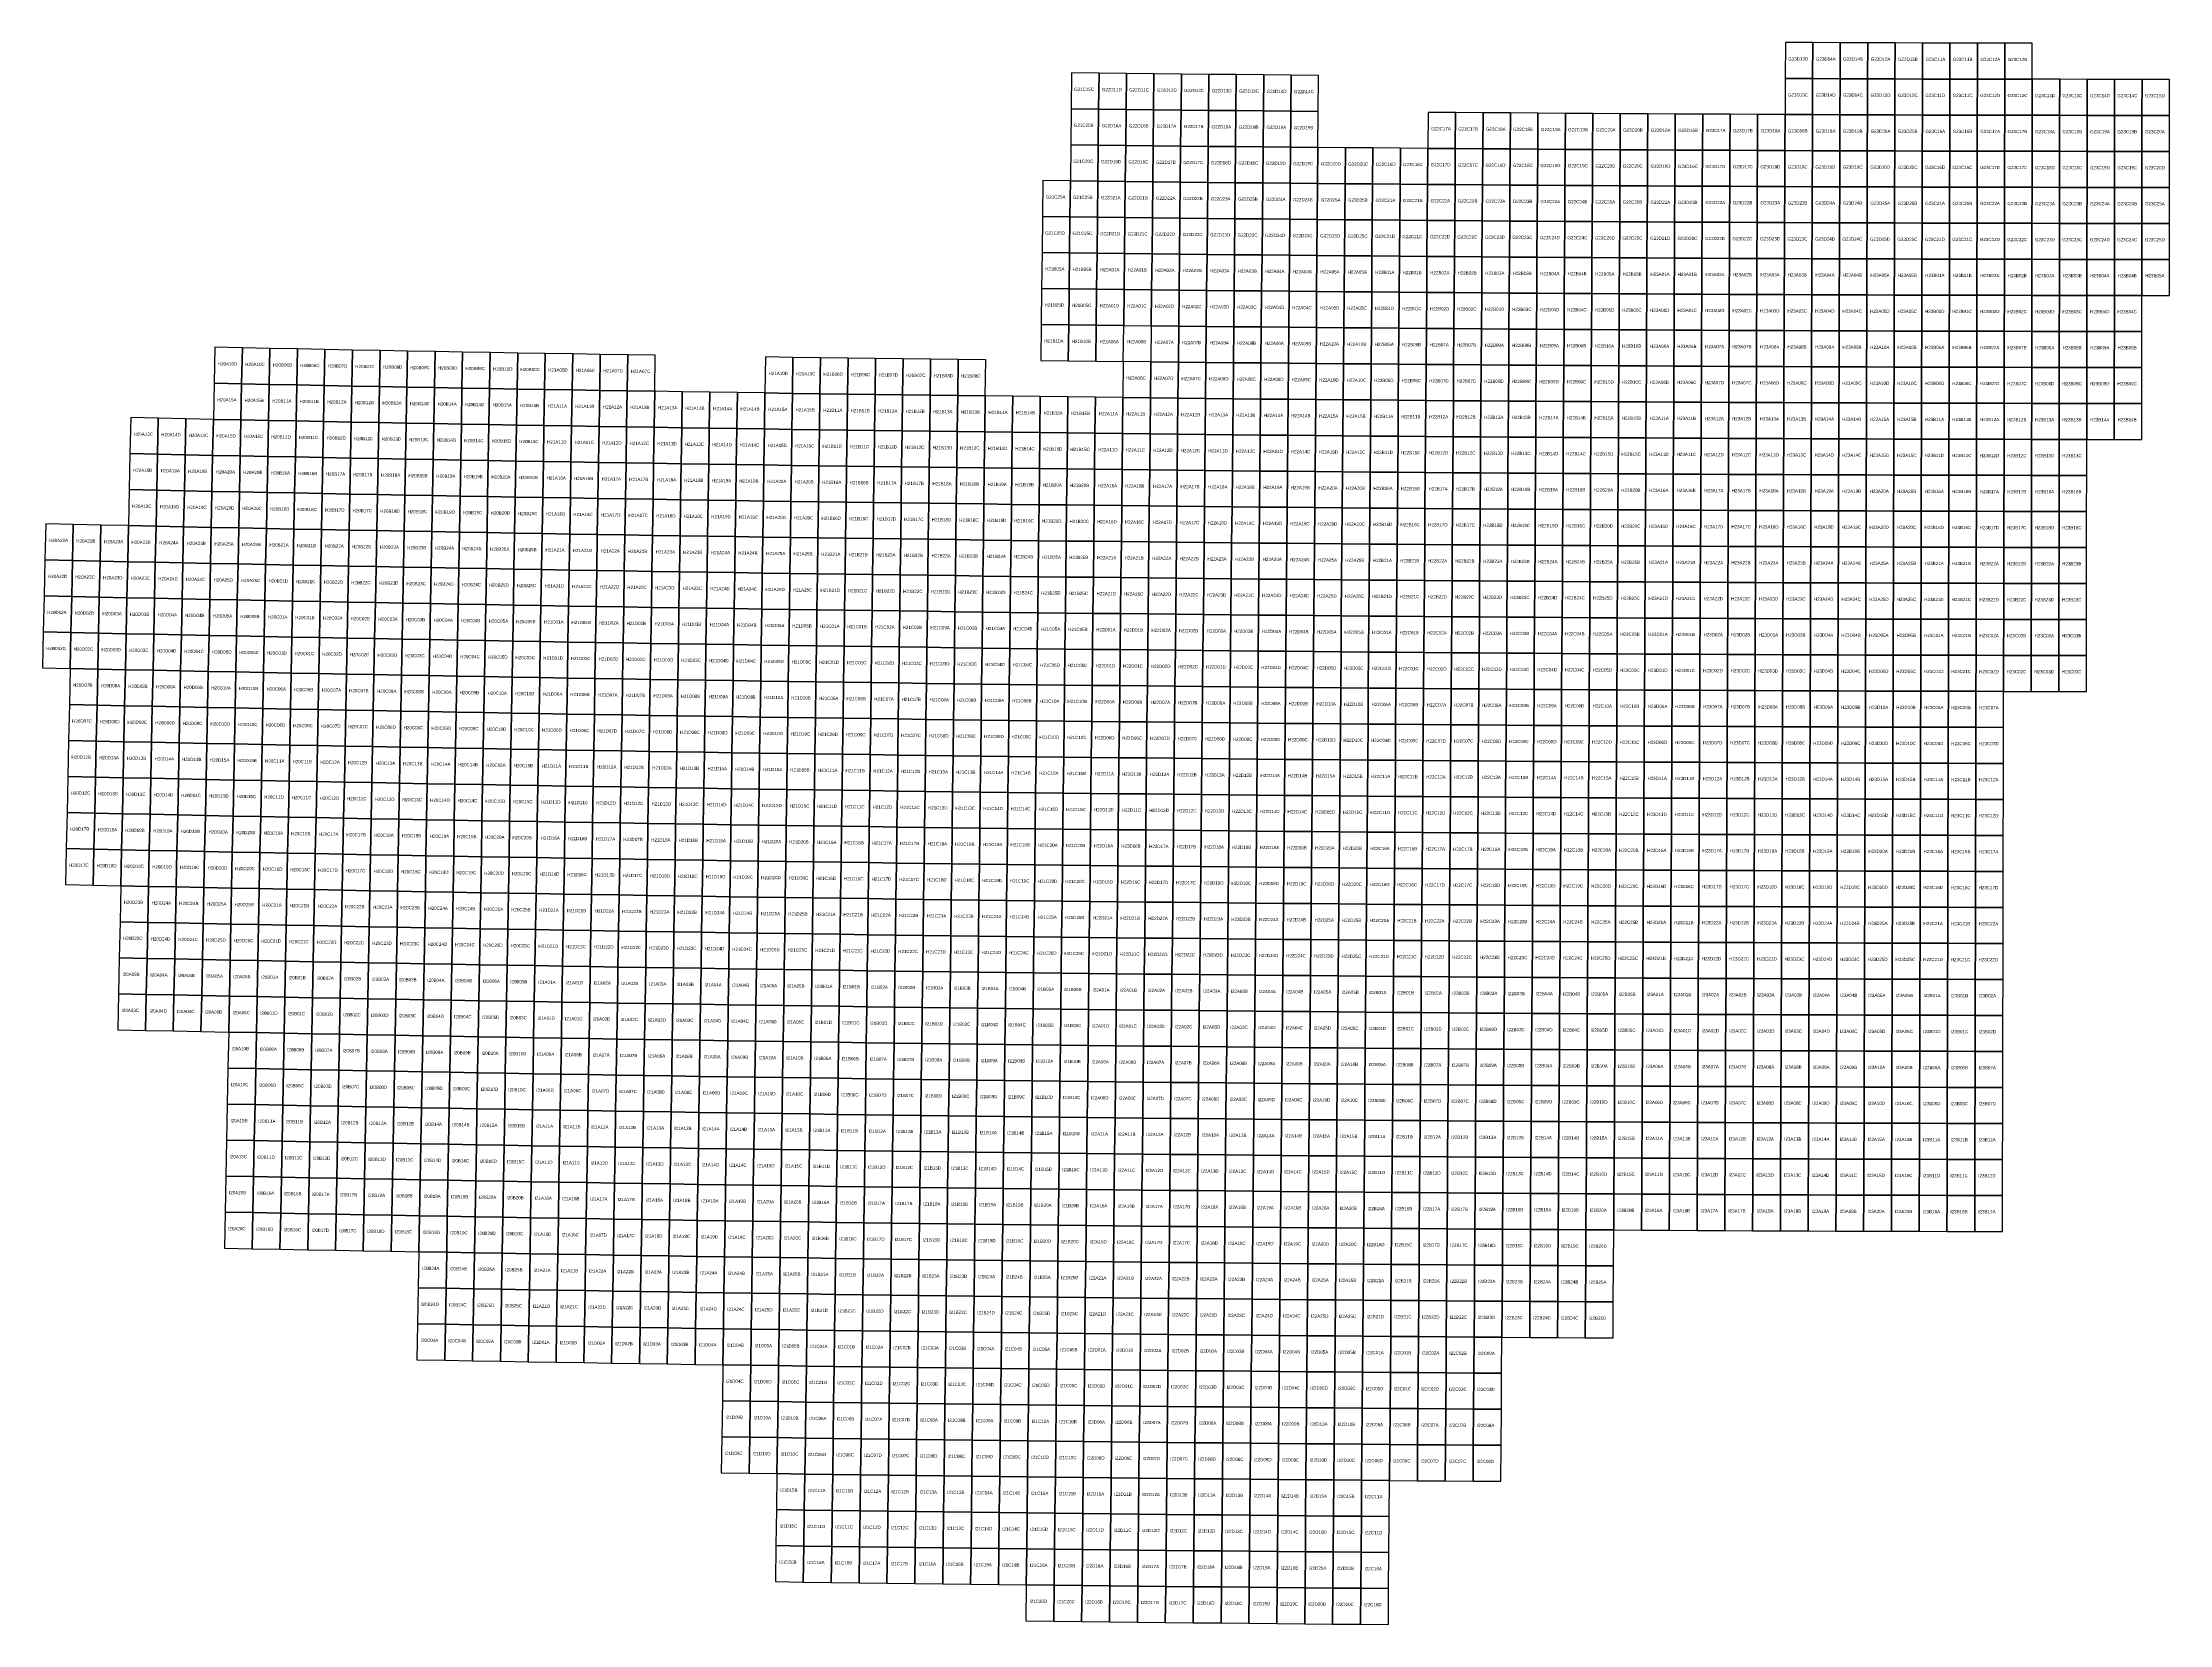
# Model space of a CAD drawing. Extents: x 333963 to 497885, y 4379816 to 4501773.
import ezdxf

# ---------------------------------------------------------------- set-up
doc = ezdxf.new("R2010")
doc.units = 0
doc.layers.add('PINDEX_5000', color=7, linetype='Continuous')

msp = doc.modelspace()

# ---------------------------------------------------------------- linework, layer by layer
at = {"layer": 'PINDEX_5000'}
for p, q in [((468283, 4501773), (468271, 4498997)), ((470397, 4501765), (468283, 4501773)), ((470386, 4498988), (470397, 4501765)), ((470397, 4501765), (470386, 4498988)), ((472512, 4501756), (470397, 4501765)), ((472502, 4498980), (472512, 4501756)), ((472512, 4501756), (472502, 4498980)), ((474626, 4501749), (472512, 4501756)), ((474617, 4498973), (474626, 4501749)), ((474626, 4501749), (474617, 4498973)), ((476741, 4501742), (474626, 4501749)), ((476732, 4498966), (476741, 4501742)), ((476741, 4501742), (476732, 4498966)), ((478855, 4501736), (476741, 4501742)), ((478847, 4498959), (478855, 4501736)), ((478855, 4501736), (478847, 4498959)), ((480970, 4501730), (478855, 4501736)), ((480963, 4498954), (480970, 4501730)), ((480970, 4501730), (480963, 4498954)), ((483084, 4501725), (480970, 4501730)), ((483078, 4498949), (483084, 4501725)), ((483084, 4501725), (483078, 4498949)), ((485199, 4501720), (483084, 4501725)), ((485193, 4498944), (485199, 4501720)), ((485199, 4501720), (485193, 4498944)), ((487313, 4501716), (485199, 4501720)), ((487308, 4498940), (487313, 4501716)), ((413274, 4499435), (413241, 4496658)), ((415389, 4499410), (413274, 4499435)), ((415389, 4499410), (415358, 4496634)), ((415358, 4496634), (415389, 4499410)), ((417504, 4499386), (415389, 4499410)), ((417474, 4496610), (417504, 4499386)), ((417504, 4499386), (417474, 4496610)), ((419620, 4499363), (417504, 4499386)), ((419590, 4496587), (419620, 4499363)), ((419620, 4499363), (419590, 4496587)), ((421735, 4499341), (419620, 4499363)), ((421706, 4496565), (421735, 4499341)), ((421735, 4499341), (421706, 4496565)), ((423850, 4499319), (421735, 4499341)), ((423822, 4496543), (423850, 4499319)), ((423850, 4499319), (423822, 4496543)), ((425966, 4499298), (423850, 4499319)), ((425938, 4496521), (425966, 4499298)), ((425966, 4499298), (425938, 4496521)), ((428081, 4499277), (425966, 4499298)), ((428054, 4496501), (428081, 4499277)), ((428081, 4499277), (428054, 4496501)), ((430196, 4499257), (428081, 4499277)), ((430170, 4496480), (430196, 4499257)), ((430196, 4499257), (430170, 4496480)), ((432311, 4499237), (430196, 4499257)), ((432286, 4496461), (432311, 4499237)), ((468271, 4498997), (468259, 4496221)), ((470386, 4498988), (468271, 4498997)), ((468271, 4498997), (470386, 4498988)), ((470375, 4496212), (470386, 4498988)), ((470386, 4498988), (470375, 4496212)), ((472502, 4498980), (470386, 4498988)), ((470386, 4498988), (472502, 4498980)), ((472491, 4496204), (472502, 4498980)), ((472502, 4498980), (472491, 4496204)), ((474617, 4498973), (472502, 4498980)), ((472502, 4498980), (474617, 4498973)), ((474607, 4496197), (474617, 4498973)), ((474617, 4498973), (474607, 4496197)), ((476732, 4498966), (474617, 4498973)), ((474617, 4498973), (476732, 4498966)), ((476724, 4496190), (476732, 4498966)), ((476732, 4498966), (476724, 4496190)), ((478847, 4498959), (476732, 4498966)), ((476732, 4498966), (478847, 4498959)), ((478840, 4496183), (478847, 4498959)), ((478847, 4498959), (478840, 4496183)), ((480963, 4498954), (478847, 4498959)), ((478847, 4498959), (480963, 4498954)), ((480956, 4496178), (480963, 4498954)), ((480963, 4498954), (480956, 4496178)), ((483078, 4498949), (480963, 4498954)), ((480963, 4498954), (483078, 4498949)), ((483072, 4496173), (483078, 4498949)), ((483078, 4498949), (483072, 4496173)), ((485193, 4498944), (483078, 4498949)), ((483078, 4498949), (485193, 4498944)), ((485188, 4496168), (485193, 4498944)), ((485193, 4498944), (485188, 4496168)), ((487308, 4498940), (485193, 4498944)), ((485193, 4498944), (487308, 4498940)), ((487304, 4496164), (487308, 4498940)), ((487308, 4498940), (487304, 4496164)), ((489424, 4498937), (487308, 4498940)), ((489420, 4496161), (489424, 4498937)), ((489424, 4498937), (489420, 4496161)), ((491539, 4498934), (489424, 4498937)), ((491536, 4496158), (491539, 4498934)), ((491539, 4498934), (491536, 4496158)), ((493654, 4498932), (491539, 4498934)), ((493652, 4496156), (493654, 4498932)), ((493654, 4498932), (493652, 4496156)), ((495769, 4498931), (493654, 4498932)), ((495768, 4496154), (495769, 4498931)), ((495769, 4498931), (495768, 4496154)), ((497885, 4498930), (495769, 4498931)), ((497884, 4496154), (497885, 4498930)), ((413241, 4496658), (413209, 4493882)), ((415358, 4496634), (413241, 4496658)), ((413241, 4496658), (415358, 4496634)), ((415358, 4496634), (415326, 4493858)), ((415326, 4493858), (415358, 4496634)), ((417474, 4496610), (415358, 4496634)), ((415358, 4496634), (417474, 4496610)), ((417443, 4493834), (417474, 4496610)), ((417474, 4496610), (417443, 4493834)), ((419590, 4496587), (417474, 4496610)), ((417474, 4496610), (419590, 4496587)), ((419560, 4493811), (419590, 4496587)), ((419590, 4496587), (419560, 4493811)), ((421706, 4496565), (419590, 4496587)), ((419590, 4496587), (421706, 4496565)), ((421677, 4493788), (421706, 4496565)), ((421706, 4496565), (421677, 4493788)), ((423822, 4496543), (421706, 4496565)), ((421706, 4496565), (423822, 4496543)), ((423794, 4493766), (423822, 4496543)), ((423822, 4496543), (423794, 4493766)), ((425938, 4496521), (423822, 4496543)), ((423822, 4496543), (425938, 4496521)), ((425910, 4493745), (425938, 4496521)), ((425938, 4496521), (425910, 4493745)), ((428054, 4496501), (425938, 4496521)), ((425938, 4496521), (428054, 4496501)), ((428027, 4493724), (428054, 4496501)), ((428054, 4496501), (428027, 4493724)), ((430170, 4496480), (428054, 4496501)), ((428054, 4496501), (430170, 4496480)), ((430144, 4493704), (430170, 4496480)), ((430170, 4496480), (430144, 4493704)), ((432286, 4496461), (430170, 4496480)), ((430170, 4496480), (432286, 4496461)), ((432261, 4493685), (432286, 4496461)), ((440751, 4496389), (440728, 4493613)), ((442867, 4496372), (440751, 4496389)), ((442845, 4493596), (442867, 4496372)), ((442867, 4496372), (442845, 4493596)), ((444983, 4496356), (442867, 4496372)), ((444962, 4493580), (444983, 4496356)), ((444983, 4496356), (444962, 4493580)), ((447099, 4496341), (444983, 4496356)), ((447079, 4493565), (447099, 4496341)), ((447099, 4496341), (447079, 4493565)), ((449215, 4496326), (447099, 4496341)), ((449196, 4493550), (449215, 4496326)), ((449215, 4496326), (449196, 4493550)), ((451331, 4496312), (449215, 4496326)), ((451313, 4493536), (451331, 4496312)), ((451331, 4496312), (451313, 4493536)), ((453447, 4496299), (451331, 4496312)), ((453430, 4493523), (453447, 4496299)), ((453447, 4496299), (453430, 4493523)), ((455563, 4496286), (453447, 4496299)), ((455546, 4493510), (455563, 4496286)), ((455563, 4496286), (455546, 4493510)), ((457679, 4496273), (455563, 4496286)), ((457663, 4493497), (457679, 4496273)), ((457679, 4496273), (457663, 4493497)), ((459795, 4496262), (457679, 4496273)), ((459780, 4493486), (459795, 4496262)), ((459795, 4496262), (459780, 4493486)), ((461911, 4496251), (459795, 4496262)), ((461897, 4493474), (461911, 4496251)), ((461911, 4496251), (461897, 4493474)), ((464027, 4496240), (461911, 4496251)), ((464014, 4493464), (464027, 4496240)), ((464027, 4496240), (464014, 4493464)), ((466143, 4496230), (464027, 4496240)), ((466131, 4493454), (466143, 4496230)), ((466143, 4496230), (466131, 4493454)), ((468259, 4496221), (466143, 4496230)), ((468247, 4493445), (468259, 4496221)), ((468259, 4496221), (468247, 4493445)), ((470375, 4496212), (468259, 4496221)), ((468259, 4496221), (470375, 4496212)), ((470364, 4493436), (470375, 4496212)), ((470375, 4496212), (470364, 4493436)), ((472491, 4496204), (470375, 4496212)), ((470375, 4496212), (472491, 4496204)), ((472481, 4493428), (472491, 4496204)), ((472491, 4496204), (472481, 4493428)), ((474607, 4496197), (472491, 4496204)), ((472491, 4496204), (474607, 4496197)), ((474598, 4493420), (474607, 4496197)), ((474607, 4496197), (474598, 4493420)), ((476724, 4496190), (474607, 4496197)), ((474607, 4496197), (476724, 4496190)), ((476715, 4493413), (476724, 4496190)), ((476724, 4496190), (476715, 4493413)), ((478840, 4496183), (476724, 4496190)), ((476724, 4496190), (478840, 4496183)), ((478832, 4493407), (478840, 4496183)), ((478840, 4496183), (478832, 4493407)), ((480956, 4496178), (478840, 4496183)), ((478840, 4496183), (480956, 4496178)), ((480949, 4493401), (480956, 4496178)), ((480956, 4496178), (480949, 4493401)), ((483072, 4496173), (480956, 4496178)), ((480956, 4496178), (483072, 4496173)), ((483065, 4493396), (483072, 4496173)), ((483072, 4496173), (483065, 4493396)), ((485188, 4496168), (483072, 4496173)), ((483072, 4496173), (485188, 4496168)), ((485182, 4493392), (485188, 4496168)), ((485188, 4496168), (485182, 4493392)), ((487304, 4496164), (485188, 4496168)), ((485188, 4496168), (487304, 4496164)), ((487299, 4493388), (487304, 4496164)), ((487304, 4496164), (487299, 4493388)), ((489420, 4496161), (487304, 4496164)), ((487304, 4496164), (489420, 4496161)), ((489416, 4493385), (489420, 4496161)), ((489420, 4496161), (489416, 4493385)), ((491536, 4496158), (489420, 4496161)), ((489420, 4496161), (491536, 4496158)), ((491533, 4493382), (491536, 4496158)), ((491536, 4496158), (491533, 4493382)), ((493652, 4496156), (491536, 4496158)), ((491536, 4496158), (493652, 4496156)), ((493650, 4493380), (493652, 4496156)), ((493652, 4496156), (493650, 4493380)), ((495768, 4496154), (493652, 4496156)), ((493652, 4496156), (495768, 4496154)), ((495766, 4493378), (495768, 4496154)), ((495768, 4496154), (495766, 4493378)), ((497884, 4496154), (495768, 4496154)), ((495768, 4496154), (497884, 4496154)), ((497883, 4493377), (497884, 4496154)), ((413209, 4493882), (413177, 4491106)), ((415326, 4493858), (413209, 4493882)), ((413209, 4493882), (415326, 4493858)), ((415326, 4493858), (415295, 4491082)), ((415295, 4491082), (415326, 4493858)), ((417443, 4493834), (415326, 4493858)), ((415326, 4493858), (417443, 4493834)), ((417412, 4491058), (417443, 4493834)), ((417443, 4493834), (417412, 4491058)), ((419560, 4493811), (417443, 4493834)), ((417443, 4493834), (419560, 4493811)), ((419530, 4491035), (419560, 4493811)), ((419560, 4493811), (419530, 4491035)), ((421677, 4493788), (419560, 4493811)), ((419560, 4493811), (421677, 4493788)), ((421648, 4491012), (421677, 4493788)), ((421677, 4493788), (421648, 4491012)), ((423794, 4493766), (421677, 4493788)), ((421677, 4493788), (423794, 4493766)), ((423765, 4490990), (423794, 4493766)), ((423794, 4493766), (423765, 4490990)), ((425910, 4493745), (423794, 4493766)), ((423794, 4493766), (425910, 4493745)), ((425883, 4490969), (425910, 4493745)), ((425910, 4493745), (425883, 4490969)), ((428027, 4493724), (425910, 4493745)), ((425910, 4493745), (428027, 4493724)), ((428001, 4490948), (428027, 4493724)), ((428027, 4493724), (428001, 4490948)), ((430144, 4493704), (428027, 4493724)), ((428027, 4493724), (430144, 4493704)), ((430118, 4490928), (430144, 4493704)), ((430144, 4493704), (430118, 4490928)), ((432261, 4493685), (430144, 4493704)), ((430144, 4493704), (432261, 4493685)), ((432236, 4490909), (432261, 4493685)), ((432261, 4493685), (432236, 4490909)), ((434378, 4493666), (432261, 4493685)), ((434353, 4490890), (434378, 4493666)), ((434378, 4493666), (434353, 4490890)), ((436495, 4493647), (434378, 4493666)), ((436471, 4490871), (436495, 4493647)), ((436495, 4493647), (436471, 4490871)), ((438612, 4493630), (436495, 4493647)), ((438589, 4490854), (438612, 4493630)), ((438612, 4493630), (438589, 4490854)), ((440728, 4493613), (438612, 4493630)), ((440706, 4490836), (440728, 4493613)), ((440728, 4493613), (440706, 4490836)), ((442845, 4493596), (440728, 4493613)), ((440728, 4493613), (442845, 4493596)), ((442824, 4490820), (442845, 4493596)), ((442845, 4493596), (442824, 4490820)), ((444962, 4493580), (442845, 4493596)), ((442845, 4493596), (444962, 4493580)), ((444942, 4490804), (444962, 4493580)), ((444962, 4493580), (444942, 4490804)), ((447079, 4493565), (444962, 4493580)), ((444962, 4493580), (447079, 4493565)), ((447059, 4490789), (447079, 4493565)), ((447079, 4493565), (447059, 4490789)), ((449196, 4493550), (447079, 4493565)), ((447079, 4493565), (449196, 4493550)), ((449177, 4490774), (449196, 4493550)), ((449196, 4493550), (449177, 4490774)), ((451313, 4493536), (449196, 4493550)), ((449196, 4493550), (451313, 4493536)), ((451295, 4490760), (451313, 4493536)), ((451313, 4493536), (451295, 4490760)), ((453430, 4493523), (451313, 4493536)), ((451313, 4493536), (453430, 4493523)), ((453412, 4490746), (453430, 4493523)), ((453430, 4493523), (453412, 4490746)), ((455546, 4493510), (453430, 4493523)), ((453430, 4493523), (455546, 4493510)), ((455530, 4490733), (455546, 4493510)), ((455546, 4493510), (455530, 4490733)), ((457663, 4493497), (455546, 4493510)), ((455546, 4493510), (457663, 4493497)), ((457648, 4490721), (457663, 4493497)), ((457663, 4493497), (457648, 4490721)), ((459780, 4493486), (457663, 4493497)), ((457663, 4493497), (459780, 4493486)), ((459765, 4490709), (459780, 4493486)), ((459780, 4493486), (459765, 4490709)), ((461897, 4493474), (459780, 4493486)), ((459780, 4493486), (461897, 4493474)), ((461883, 4490698), (461897, 4493474)), ((461897, 4493474), (461883, 4490698)), ((464014, 4493464), (461897, 4493474)), ((461897, 4493474), (464014, 4493464)), ((464000, 4490688), (464014, 4493464)), ((464014, 4493464), (464000, 4490688)), ((466131, 4493454), (464014, 4493464)), ((464014, 4493464), (466131, 4493454)), ((466118, 4490678), (466131, 4493454)), ((466131, 4493454), (466118, 4490678)), ((468247, 4493445), (466131, 4493454)), ((466131, 4493454), (468247, 4493445)), ((468236, 4490669), (468247, 4493445)), ((468247, 4493445), (468236, 4490669)), ((470364, 4493436), (468247, 4493445)), ((468247, 4493445), (470364, 4493436)), ((470353, 4490660), (470364, 4493436)), ((470364, 4493436), (470353, 4490660)), ((472481, 4493428), (470364, 4493436)), ((470364, 4493436), (472481, 4493428)), ((472471, 4490652), (472481, 4493428)), ((472481, 4493428), (472471, 4490652)), ((474598, 4493420), (472481, 4493428)), ((472481, 4493428), (474598, 4493420)), ((474589, 4490644), (474598, 4493420)), ((474598, 4493420), (474589, 4490644)), ((476715, 4493413), (474598, 4493420)), ((474598, 4493420), (476715, 4493413)), ((476706, 4490637), (476715, 4493413)), ((476715, 4493413), (476706, 4490637)), ((478832, 4493407), (476715, 4493413)), ((476715, 4493413), (478832, 4493407)), ((478824, 4490631), (478832, 4493407)), ((478832, 4493407), (478824, 4490631)), ((480949, 4493401), (478832, 4493407)), ((478832, 4493407), (480949, 4493401)), ((480941, 4490625), (480949, 4493401)), ((480949, 4493401), (480941, 4490625)), ((483065, 4493396), (480949, 4493401)), ((480949, 4493401), (483065, 4493396)), ((483059, 4490620), (483065, 4493396)), ((483065, 4493396), (483059, 4490620)), ((485182, 4493392), (483065, 4493396)), ((483065, 4493396), (485182, 4493392)), ((485177, 4490616), (485182, 4493392)), ((485182, 4493392), (485177, 4490616)), ((487299, 4493388), (485182, 4493392)), ((485182, 4493392), (487299, 4493388)), ((487294, 4490612), (487299, 4493388)), ((487299, 4493388), (487294, 4490612)), ((489416, 4493385), (487299, 4493388)), ((487299, 4493388), (489416, 4493385)), ((489412, 4490608), (489416, 4493385)), ((489416, 4493385), (489412, 4490608)), ((491533, 4493382), (489416, 4493385)), ((489416, 4493385), (491533, 4493382)), ((491530, 4490606), (491533, 4493382)), ((491533, 4493382), (491530, 4490606)), ((493650, 4493380), (491533, 4493382)), ((491533, 4493382), (493650, 4493380)), ((493647, 4490604), (493650, 4493380)), ((493650, 4493380), (493647, 4490604)), ((495766, 4493378), (493650, 4493380)), ((493650, 4493380), (495766, 4493378)), ((495765, 4490602), (495766, 4493378)), ((495766, 4493378), (495765, 4490602)), ((497883, 4493377), (495766, 4493378)), ((495766, 4493378), (497883, 4493377)), ((497882, 4490601), (497883, 4493377)), ((411059, 4491131), (411026, 4488355)), ((413177, 4491106), (411059, 4491131)), ((413177, 4491106), (413145, 4488330)), ((413145, 4488330), (413177, 4491106)), ((415295, 4491082), (413177, 4491106)), ((413177, 4491106), (415295, 4491082)), ((415295, 4491082), (415263, 4488305)), ((415263, 4488305), (415295, 4491082)), ((417412, 4491058), (415295, 4491082)), ((415295, 4491082), (417412, 4491058)), ((417381, 4488282), (417412, 4491058)), ((417412, 4491058), (417381, 4488282)), ((419530, 4491035), (417412, 4491058)), ((417412, 4491058), (419530, 4491035)), ((419500, 4488259), (419530, 4491035)), ((419530, 4491035), (419500, 4488259)), ((421648, 4491012), (419530, 4491035)), ((419530, 4491035), (421648, 4491012)), ((421618, 4488236), (421648, 4491012)), ((421648, 4491012), (421618, 4488236)), ((423765, 4490990), (421648, 4491012)), ((421648, 4491012), (423765, 4490990)), ((423737, 4488214), (423765, 4490990)), ((423765, 4490990), (423737, 4488214)), ((425883, 4490969), (423765, 4490990)), ((423765, 4490990), (425883, 4490969)), ((425855, 4488193), (425883, 4490969)), ((425883, 4490969), (425855, 4488193)), ((428001, 4490948), (425883, 4490969)), ((425883, 4490969), (428001, 4490948)), ((427974, 4488172), (428001, 4490948)), ((428001, 4490948), (427974, 4488172)), ((430118, 4490928), (428001, 4490948)), ((428001, 4490948), (430118, 4490928)), ((430092, 4488152), (430118, 4490928)), ((430118, 4490928), (430092, 4488152)), ((432236, 4490909), (430118, 4490928)), ((430118, 4490928), (432236, 4490909)), ((432211, 4488132), (432236, 4490909)), ((432236, 4490909), (432211, 4488132)), ((434353, 4490890), (432236, 4490909)), ((432236, 4490909), (434353, 4490890)), ((434329, 4488113), (434353, 4490890)), ((434353, 4490890), (434329, 4488113)), ((436471, 4490871), (434353, 4490890)), ((434353, 4490890), (436471, 4490871)), ((436447, 4488095), (436471, 4490871)), ((436471, 4490871), (436447, 4488095)), ((438589, 4490854), (436471, 4490871)), ((436471, 4490871), (438589, 4490854)), ((438566, 4488077), (438589, 4490854)), ((438589, 4490854), (438566, 4488077)), ((440706, 4490836), (438589, 4490854)), ((438589, 4490854), (440706, 4490836)), ((440684, 4488060), (440706, 4490836)), ((440706, 4490836), (440684, 4488060)), ((442824, 4490820), (440706, 4490836)), ((440706, 4490836), (442824, 4490820)), ((442803, 4488044), (442824, 4490820)), ((442824, 4490820), (442803, 4488044)), ((444942, 4490804), (442824, 4490820)), ((442824, 4490820), (444942, 4490804)), ((444921, 4488028), (444942, 4490804)), ((444942, 4490804), (444921, 4488028)), ((447059, 4490789), (444942, 4490804)), ((444942, 4490804), (447059, 4490789)), ((447040, 4488013), (447059, 4490789)), ((447059, 4490789), (447040, 4488013)), ((449177, 4490774), (447059, 4490789)), ((447059, 4490789), (449177, 4490774)), ((449158, 4487998), (449177, 4490774)), ((449177, 4490774), (449158, 4487998)), ((451295, 4490760), (449177, 4490774)), ((449177, 4490774), (451295, 4490760)), ((451277, 4487984), (451295, 4490760)), ((451295, 4490760), (451277, 4487984)), ((453412, 4490746), (451295, 4490760)), ((451295, 4490760), (453412, 4490746)), ((453395, 4487970), (453412, 4490746)), ((453412, 4490746), (453395, 4487970)), ((455530, 4490733), (453412, 4490746)), ((453412, 4490746), (455530, 4490733)), ((455513, 4487957), (455530, 4490733)), ((455530, 4490733), (455513, 4487957)), ((457648, 4490721), (455530, 4490733)), ((455530, 4490733), (457648, 4490721)), ((457632, 4487945), (457648, 4490721)), ((457648, 4490721), (457632, 4487945)), ((459765, 4490709), (457648, 4490721)), ((457648, 4490721), (459765, 4490709)), ((459750, 4487933), (459765, 4490709)), ((459765, 4490709), (459750, 4487933)), ((461883, 4490698), (459765, 4490709)), ((459765, 4490709), (461883, 4490698)), ((461869, 4487922), (461883, 4490698)), ((461883, 4490698), (461869, 4487922)), ((464000, 4490688), (461883, 4490698)), ((461883, 4490698), (464000, 4490688)), ((463987, 4487912), (464000, 4490688)), ((464000, 4490688), (463987, 4487912)), ((466118, 4490678), (464000, 4490688)), ((464000, 4490688), (466118, 4490678)), ((466105, 4487902), (466118, 4490678)), ((466118, 4490678), (466105, 4487902)), ((468236, 4490669), (466118, 4490678)), ((466118, 4490678), (468236, 4490669)), ((468224, 4487892), (468236, 4490669)), ((468236, 4490669), (468224, 4487892)), ((470353, 4490660), (468236, 4490669)), ((468236, 4490669), (470353, 4490660)), ((470342, 4487884), (470353, 4490660)), ((470353, 4490660), (470342, 4487884)), ((472471, 4490652), (470353, 4490660)), ((470353, 4490660), (472471, 4490652)), ((472461, 4487876), (472471, 4490652)), ((472471, 4490652), (472461, 4487876)), ((474589, 4490644), (472471, 4490652)), ((472471, 4490652), (474589, 4490644)), ((474579, 4487868), (474589, 4490644)), ((474589, 4490644), (474579, 4487868)), ((476706, 4490637), (474589, 4490644)), ((474589, 4490644), (476706, 4490637)), ((476698, 4487861), (476706, 4490637)), ((476706, 4490637), (476698, 4487861)), ((478824, 4490631), (476706, 4490637)), ((476706, 4490637), (478824, 4490631)), ((478816, 4487855), (478824, 4490631)), ((478824, 4490631), (478816, 4487855)), ((480941, 4490625), (478824, 4490631)), ((478824, 4490631), (480941, 4490625)), ((480934, 4487849), (480941, 4490625)), ((480941, 4490625), (480934, 4487849)), ((483059, 4490620), (480941, 4490625)), ((480941, 4490625), (483059, 4490620)), ((483053, 4487844), (483059, 4490620)), ((483059, 4490620), (483053, 4487844)), ((485177, 4490616), (483059, 4490620)), ((483059, 4490620), (485177, 4490616)), ((485171, 4487840), (485177, 4490616)), ((485177, 4490616), (485171, 4487840)), ((487294, 4490612), (485177, 4490616)), ((485177, 4490616), (487294, 4490612)), ((487290, 4487836), (487294, 4490612)), ((487294, 4490612), (487290, 4487836)), ((489412, 4490608), (487294, 4490612)), ((487294, 4490612), (489412, 4490608)), ((489408, 4487832), (489412, 4490608)), ((489412, 4490608), (489408, 4487832)), ((491530, 4490606), (489412, 4490608)), ((489412, 4490608), (491530, 4490606)), ((491526, 4487830), (491530, 4490606)), ((491530, 4490606), (491526, 4487830)), ((493647, 4490604), (491530, 4490606)), ((491530, 4490606), (493647, 4490604)), ((493645, 4487828), (493647, 4490604)), ((493647, 4490604), (493645, 4487828)), ((495765, 4490602), (493647, 4490604)), ((493647, 4490604), (495765, 4490602)), ((495763, 4487826), (495765, 4490602)), ((495765, 4490602), (495763, 4487826)), ((497882, 4490601), (495765, 4490602)), ((495765, 4490602), (497882, 4490601)), ((497882, 4487825), (497882, 4490601)), ((411026, 4488355), (410993, 4485578)), ((413145, 4488330), (411026, 4488355)), ((411026, 4488355), (413145, 4488330)), ((413145, 4488330), (413112, 4485554)), ((413112, 4485554), (413145, 4488330)), ((415263, 4488305), (413145, 4488330)), ((413145, 4488330), (415263, 4488305)), ((415263, 4488305), (415232, 4485529)), ((415232, 4485529), (415263, 4488305)), ((417381, 4488282), (415263, 4488305)), ((415263, 4488305), (417381, 4488282)), ((417351, 4485505), (417381, 4488282)), ((417381, 4488282), (417351, 4485505)), ((419500, 4488259), (417381, 4488282)), ((417381, 4488282), (419500, 4488259)), ((419470, 4485482), (419500, 4488259)), ((419500, 4488259), (419470, 4485482)), ((421618, 4488236), (419500, 4488259)), ((419500, 4488259), (421618, 4488236)), ((421589, 4485460), (421618, 4488236)), ((421618, 4488236), (421589, 4485460)), ((423737, 4488214), (421618, 4488236)), ((421618, 4488236), (423737, 4488214)), ((423709, 4485438), (423737, 4488214)), ((423737, 4488214), (423709, 4485438)), ((425855, 4488193), (423737, 4488214)), ((423737, 4488214), (425855, 4488193)), ((425828, 4485417), (425855, 4488193)), ((425855, 4488193), (425828, 4485417)), ((427974, 4488172), (425855, 4488193)), ((425855, 4488193), (427974, 4488172)), ((427947, 4485396), (427974, 4488172)), ((427974, 4488172), (427947, 4485396)), ((430092, 4488152), (427974, 4488172)), ((427974, 4488172), (430092, 4488152)), ((430066, 4485376), (430092, 4488152)), ((430092, 4488152), (430066, 4485376)), ((432211, 4488132), (430092, 4488152)), ((430092, 4488152), (432211, 4488132)), ((432185, 4485356), (432211, 4488132)), ((432211, 4488132), (432185, 4485356)), ((434329, 4488113), (432211, 4488132)), ((432211, 4488132), (434329, 4488113)), ((434305, 4485337), (434329, 4488113)), ((434329, 4488113), (434305, 4485337)), ((436447, 4488095), (434329, 4488113)), ((434329, 4488113), (436447, 4488095)), ((436424, 4485319), (436447, 4488095)), ((436447, 4488095), (436424, 4485319)), ((438566, 4488077), (436447, 4488095)), ((436447, 4488095), (438566, 4488077)), ((438543, 4485301), (438566, 4488077)), ((438566, 4488077), (438543, 4485301)), ((440684, 4488060), (438566, 4488077)), ((438566, 4488077), (440684, 4488060)), ((440662, 4485284), (440684, 4488060)), ((440684, 4488060), (440662, 4485284)), ((442803, 4488044), (440684, 4488060)), ((440684, 4488060), (442803, 4488044)), ((442782, 4485268), (442803, 4488044)), ((442803, 4488044), (442782, 4485268)), ((444921, 4488028), (442803, 4488044)), ((442803, 4488044), (444921, 4488028)), ((444901, 4485252), (444921, 4488028)), ((444921, 4488028), (444901, 4485252)), ((447040, 4488013), (444921, 4488028)), ((444921, 4488028), (447040, 4488013)), ((447020, 4485236), (447040, 4488013)), ((447040, 4488013), (447020, 4485236)), ((449158, 4487998), (447040, 4488013)), ((447040, 4488013), (449158, 4487998)), ((449139, 4485222), (449158, 4487998)), ((449158, 4487998), (449139, 4485222)), ((451277, 4487984), (449158, 4487998)), ((449158, 4487998), (451277, 4487984)), ((451258, 4485208), (451277, 4487984)), ((451277, 4487984), (451258, 4485208)), ((453395, 4487970), (451277, 4487984)), ((451277, 4487984), (453395, 4487970)), ((453378, 4485194), (453395, 4487970)), ((453395, 4487970), (453378, 4485194)), ((455513, 4487957), (453395, 4487970)), ((453395, 4487970), (455513, 4487957)), ((455497, 4485181), (455513, 4487957)), ((455513, 4487957), (455497, 4485181)), ((457632, 4487945), (455513, 4487957)), ((455513, 4487957), (457632, 4487945)), ((457616, 4485169), (457632, 4487945)), ((457632, 4487945), (457616, 4485169)), ((459750, 4487933), (457632, 4487945)), ((457632, 4487945), (459750, 4487933)), ((459735, 4485157), (459750, 4487933)), ((459750, 4487933), (459735, 4485157)), ((461869, 4487922), (459750, 4487933)), ((459750, 4487933), (461869, 4487922)), ((461854, 4485146), (461869, 4487922)), ((461869, 4487922), (461854, 4485146)), ((463987, 4487912), (461869, 4487922)), ((461869, 4487922), (463987, 4487912)), ((463974, 4485136), (463987, 4487912)), ((463987, 4487912), (463974, 4485136)), ((466105, 4487902), (463987, 4487912)), ((463987, 4487912), (466105, 4487902)), ((466093, 4485126), (466105, 4487902)), ((466105, 4487902), (466093, 4485126)), ((468224, 4487892), (466105, 4487902)), ((466105, 4487902), (468224, 4487892)), ((468212, 4485116), (468224, 4487892)), ((468224, 4487892), (468212, 4485116)), ((470342, 4487884), (468224, 4487892)), ((468224, 4487892), (470342, 4487884)), ((470331, 4485108), (470342, 4487884)), ((470342, 4487884), (470331, 4485108)), ((472461, 4487876), (470342, 4487884)), ((470342, 4487884), (472461, 4487876)), ((472450, 4485099), (472461, 4487876)), ((472461, 4487876), (472450, 4485099)), ((474579, 4487868), (472461, 4487876)), ((472461, 4487876), (474579, 4487868)), ((474570, 4485092), (474579, 4487868)), ((474579, 4487868), (474570, 4485092)), ((476698, 4487861), (474579, 4487868)), ((474579, 4487868), (476698, 4487861)), ((476689, 4485085), (476698, 4487861)), ((476698, 4487861), (476689, 4485085)), ((478816, 4487855), (476698, 4487861)), ((476698, 4487861), (478816, 4487855)), ((478808, 4485079), (478816, 4487855)), ((478816, 4487855), (478808, 4485079)), ((480934, 4487849), (478816, 4487855)), ((478816, 4487855), (480934, 4487849)), ((480927, 4485073), (480934, 4487849)), ((480934, 4487849), (480927, 4485073)), ((483053, 4487844), (480934, 4487849)), ((480934, 4487849), (483053, 4487844)), ((483046, 4485068), (483053, 4487844)), ((483053, 4487844), (483046, 4485068)), ((485171, 4487840), (483053, 4487844)), ((483053, 4487844), (485171, 4487840)), ((485166, 4485063), (485171, 4487840)), ((485171, 4487840), (485166, 4485063)), ((487290, 4487836), (485171, 4487840)), ((485171, 4487840), (487290, 4487836)), ((487285, 4485060), (487290, 4487836)), ((487290, 4487836), (487285, 4485060)), ((489408, 4487832), (487290, 4487836)), ((487290, 4487836), (489408, 4487832)), ((489404, 4485056), (489408, 4487832)), ((489408, 4487832), (489404, 4485056)), ((491526, 4487830), (489408, 4487832)), ((489408, 4487832), (491526, 4487830)), ((491523, 4485054), (491526, 4487830)), ((491526, 4487830), (491523, 4485054)), ((493645, 4487828), (491526, 4487830)), ((491526, 4487830), (493645, 4487828)), ((493642, 4485051), (493645, 4487828)), ((493645, 4487828), (493642, 4485051)), ((495763, 4487826), (493645, 4487828)), ((493645, 4487828), (495763, 4487826)), ((495762, 4485050), (495763, 4487826)), ((495763, 4487826), (495762, 4485050)), ((497882, 4487825), (495763, 4487826)), ((495763, 4487826), (497882, 4487825)), ((497881, 4485049), (497882, 4487825)), ((410993, 4485578), (410960, 4482802)), ((413112, 4485554), (410993, 4485578)), ((410993, 4485578), (413112, 4485554)), ((413112, 4485554), (413080, 4482777)), ((413080, 4482777), (413112, 4485554)), ((415232, 4485529), (413112, 4485554)), ((413112, 4485554), (415232, 4485529)), ((415232, 4485529), (415200, 4482753)), ((415200, 4482753), (415232, 4485529)), ((417351, 4485505), (415232, 4485529)), ((415232, 4485529), (417351, 4485505)), ((417320, 4482729), (417351, 4485505)), ((417351, 4485505), (417320, 4482729)), ((419470, 4485482), (417351, 4485505)), ((417351, 4485505), (419470, 4485482)), ((419440, 4482706), (419470, 4485482)), ((419470, 4485482), (419440, 4482706)), ((421589, 4485460), (419470, 4485482)), ((419470, 4485482), (421589, 4485460)), ((421560, 4482684), (421589, 4485460)), ((421589, 4485460), (421560, 4482684)), ((423709, 4485438), (421589, 4485460)), ((421589, 4485460), (423709, 4485438)), ((423680, 4482662), (423709, 4485438)), ((423709, 4485438), (423680, 4482662)), ((425828, 4485417), (423709, 4485438)), ((423709, 4485438), (425828, 4485417)), ((425800, 4482640), (425828, 4485417)), ((425828, 4485417), (425800, 4482640)), ((427947, 4485396), (425828, 4485417)), ((425828, 4485417), (427947, 4485396)), ((427920, 4482620), (427947, 4485396)), ((427947, 4485396), (427920, 4482620)), ((430066, 4485376), (427947, 4485396)), ((427947, 4485396), (430066, 4485376)), ((430040, 4482600), (430066, 4485376)), ((430066, 4485376), (430040, 4482600)), ((432185, 4485356), (430066, 4485376)), ((430066, 4485376), (432185, 4485356)), ((432160, 4482580), (432185, 4485356)), ((432185, 4485356), (432160, 4482580)), ((434305, 4485337), (432185, 4485356)), ((432185, 4485356), (434305, 4485337)), ((434280, 4482561), (434305, 4485337)), ((434305, 4485337), (434280, 4482561)), ((436424, 4485319), (434305, 4485337)), ((434305, 4485337), (436424, 4485319)), ((436400, 4482543), (436424, 4485319)), ((436424, 4485319), (436400, 4482543)), ((438543, 4485301), (436424, 4485319)), ((436424, 4485319), (438543, 4485301)), ((438520, 4482525), (438543, 4485301)), ((438543, 4485301), (438520, 4482525)), ((440662, 4485284), (438543, 4485301)), ((438543, 4485301), (440662, 4485284)), ((440640, 4482508), (440662, 4485284)), ((440662, 4485284), (440640, 4482508)), ((442782, 4485268), (440662, 4485284)), ((440662, 4485284), (442782, 4485268)), ((442760, 4482492), (442782, 4485268)), ((442782, 4485268), (442760, 4482492)), ((444901, 4485252), (442782, 4485268)), ((442782, 4485268), (444901, 4485252)), ((444880, 4482476), (444901, 4485252)), ((444901, 4485252), (444880, 4482476)), ((447020, 4485236), (444901, 4485252)), ((444901, 4485252), (447020, 4485236)), ((447000, 4482460), (447020, 4485236)), ((447020, 4485236), (447000, 4482460)), ((449139, 4485222), (447020, 4485236)), ((447020, 4485236), (449139, 4485222)), ((449120, 4482446), (449139, 4485222)), ((449139, 4485222), (449120, 4482446)), ((451258, 4485208), (449139, 4485222)), ((449139, 4485222), (451258, 4485208)), ((451240, 4482431), (451258, 4485208)), ((451258, 4485208), (451240, 4482431)), ((453378, 4485194), (451258, 4485208)), ((451258, 4485208), (453378, 4485194)), ((453360, 4482418), (453378, 4485194)), ((453378, 4485194), (453360, 4482418)), ((455497, 4485181), (453378, 4485194)), ((453378, 4485194), (455497, 4485181)), ((455480, 4482405), (455497, 4485181)), ((455497, 4485181), (455480, 4482405)), ((457616, 4485169), (455497, 4485181)), ((455497, 4485181), (457616, 4485169)), ((457600, 4482393), (457616, 4485169)), ((457616, 4485169), (457600, 4482393)), ((459735, 4485157), (457616, 4485169)), ((457616, 4485169), (459735, 4485157)), ((459720, 4482381), (459735, 4485157)), ((459735, 4485157), (459720, 4482381)), ((461854, 4485146), (459735, 4485157)), ((459735, 4485157), (461854, 4485146)), ((461840, 4482370), (461854, 4485146)), ((461854, 4485146), (461840, 4482370)), ((463974, 4485136), (461854, 4485146)), ((461854, 4485146), (463974, 4485136)), ((463960, 4482359), (463974, 4485136)), ((463974, 4485136), (463960, 4482359)), ((466093, 4485126), (463974, 4485136)), ((463974, 4485136), (466093, 4485126)), ((466080, 4482350), (466093, 4485126)), ((466093, 4485126), (466080, 4482350)), ((468212, 4485116), (466093, 4485126)), ((466093, 4485126), (468212, 4485116)), ((468200, 4482340), (468212, 4485116)), ((468212, 4485116), (468200, 4482340)), ((470331, 4485108), (468212, 4485116)), ((468212, 4485116), (470331, 4485108)), ((470320, 4482331), (470331, 4485108)), ((470331, 4485108), (470320, 4482331)), ((472450, 4485099), (470331, 4485108)), ((470331, 4485108), (472450, 4485099)), ((472440, 4482323), (472450, 4485099)), ((472450, 4485099), (472440, 4482323)), ((474570, 4485092), (472450, 4485099)), ((472450, 4485099), (474570, 4485092)), ((474560, 4482316), (474570, 4485092)), ((474570, 4485092), (474560, 4482316)), ((476689, 4485085), (474570, 4485092)), ((474570, 4485092), (476689, 4485085)), ((476680, 4482309), (476689, 4485085)), ((476689, 4485085), (476680, 4482309)), ((478808, 4485079), (476689, 4485085)), ((476689, 4485085), (478808, 4485079)), ((478800, 4482303), (478808, 4485079)), ((478808, 4485079), (478800, 4482303)), ((480927, 4485073), (478808, 4485079)), ((478808, 4485079), (480927, 4485073)), ((480920, 4482297), (480927, 4485073)), ((480927, 4485073), (480920, 4482297)), ((483046, 4485068), (480927, 4485073)), ((480927, 4485073), (483046, 4485068)), ((483040, 4482292), (483046, 4485068)), ((483046, 4485068), (483040, 4482292)), ((485166, 4485063), (483046, 4485068)), ((483046, 4485068), (485166, 4485063)), ((485160, 4482287), (485166, 4485063)), ((485166, 4485063), (485160, 4482287)), ((487285, 4485060), (485166, 4485063)), ((485166, 4485063), (487285, 4485060)), ((487280, 4482283), (487285, 4485060)), ((487285, 4485060), (487280, 4482283)), ((489404, 4485056), (487285, 4485060)), ((487285, 4485060), (489404, 4485056)), ((489400, 4482280), (489404, 4485056)), ((489404, 4485056), (489400, 4482280)), ((491523, 4485054), (489404, 4485056)), ((489404, 4485056), (491523, 4485054)), ((491520, 4482277), (491523, 4485054)), ((491523, 4485054), (491520, 4482277)), ((493642, 4485051), (491523, 4485054)), ((491523, 4485054), (493642, 4485051)), ((493640, 4482275), (493642, 4485051)), ((493642, 4485051), (493640, 4482275)), ((495762, 4485050), (493642, 4485051)), ((493642, 4485051), (495762, 4485050)), ((495760, 4482274), (495762, 4485050)), ((495762, 4485050), (495760, 4482274)), ((497881, 4485049), (495762, 4485050)), ((495762, 4485050), (497881, 4485049)), ((497880, 4482273), (497881, 4485049)), ((410960, 4482802), (410927, 4480026)), ((413080, 4482777), (410960, 4482802)), ((410960, 4482802), (413080, 4482777)), ((413080, 4482777), (413048, 4480001)), ((413048, 4480001), (413080, 4482777)), ((415200, 4482753), (413080, 4482777)), ((413080, 4482777), (415200, 4482753)), ((415200, 4482753), (415169, 4479977)), ((415169, 4479977), (415200, 4482753)), ((417320, 4482729), (415200, 4482753)), ((415200, 4482753), (417320, 4482729)), ((417289, 4479953), (417320, 4482729)), ((417320, 4482729), (417289, 4479953)), ((419440, 4482706), (417320, 4482729)), ((417320, 4482729), (419440, 4482706)), ((419410, 4479930), (419440, 4482706)), ((419440, 4482706), (419410, 4479930)), ((421560, 4482684), (419440, 4482706)), ((419440, 4482706), (421560, 4482684)), ((421531, 4479908), (421560, 4482684)), ((421560, 4482684), (421531, 4479908)), ((423680, 4482662), (421560, 4482684)), ((421560, 4482684), (423680, 4482662)), ((423652, 4479886), (423680, 4482662)), ((423680, 4482662), (423652, 4479886)), ((425800, 4482640), (423680, 4482662)), ((423680, 4482662), (425800, 4482640)), ((425773, 4479864), (425800, 4482640)), ((425800, 4482640), (425773, 4479864)), ((427920, 4482620), (425800, 4482640)), ((425800, 4482640), (427920, 4482620)), ((427894, 4479844), (427920, 4482620)), ((427920, 4482620), (427894, 4479844)), ((430040, 4482600), (427920, 4482620)), ((427920, 4482620), (430040, 4482600)), ((430014, 4479823), (430040, 4482600)), ((430040, 4482600), (430014, 4479823)), ((432160, 4482580), (430040, 4482600)), ((430040, 4482600), (432160, 4482580)), ((432135, 4479804), (432160, 4482580)), ((432160, 4482580), (432135, 4479804)), ((434280, 4482561), (432160, 4482580)), ((432160, 4482580), (434280, 4482561)), ((434256, 4479785), (434280, 4482561)), ((434280, 4482561), (434256, 4479785)), ((436400, 4482543), (434280, 4482561)), ((434280, 4482561), (436400, 4482543)), ((436377, 4479767), (436400, 4482543)), ((436400, 4482543), (436377, 4479767)), ((438520, 4482525), (436400, 4482543)), ((436400, 4482543), (438520, 4482525)), ((438498, 4479749), (438520, 4482525)), ((438520, 4482525), (438498, 4479749)), ((440640, 4482508), (438520, 4482525)), ((438520, 4482525), (440640, 4482508)), ((440618, 4479732), (440640, 4482508)), ((440640, 4482508), (440618, 4479732)), ((442760, 4482492), (440640, 4482508)), ((440640, 4482508), (442760, 4482492)), ((442739, 4479715), (442760, 4482492)), ((442760, 4482492), (442739, 4479715)), ((444880, 4482476), (442760, 4482492)), ((442760, 4482492), (444880, 4482476)), ((444860, 4479699), (444880, 4482476)), ((444880, 4482476), (444860, 4479699)), ((447000, 4482460), (444880, 4482476)), ((444880, 4482476), (447000, 4482460)), ((446981, 4479684), (447000, 4482460)), ((447000, 4482460), (446981, 4479684)), ((449120, 4482446), (447000, 4482460)), ((447000, 4482460), (449120, 4482446)), ((449101, 4479669), (449120, 4482446)), ((449120, 4482446), (449101, 4479669)), ((451240, 4482431), (449120, 4482446)), ((449120, 4482446), (451240, 4482431)), ((451222, 4479655), (451240, 4482431)), ((451240, 4482431), (451222, 4479655)), ((453360, 4482418), (451240, 4482431)), ((451240, 4482431), (453360, 4482418)), ((453343, 4479642), (453360, 4482418)), ((453360, 4482418), (453343, 4479642)), ((455480, 4482405), (453360, 4482418)), ((453360, 4482418), (455480, 4482405)), ((455464, 4479629), (455480, 4482405)), ((455480, 4482405), (455464, 4479629)), ((457600, 4482393), (455480, 4482405)), ((455480, 4482405), (457600, 4482393)), ((457585, 4479617), (457600, 4482393)), ((457600, 4482393), (457585, 4479617)), ((459720, 4482381), (457600, 4482393)), ((457600, 4482393), (459720, 4482381)), ((459705, 4479605), (459720, 4482381)), ((459720, 4482381), (459705, 4479605)), ((461840, 4482370), (459720, 4482381)), ((459720, 4482381), (461840, 4482370)), ((461826, 4479594), (461840, 4482370)), ((461840, 4482370), (461826, 4479594)), ((463960, 4482359), (461840, 4482370)), ((461840, 4482370), (463960, 4482359)), ((463947, 4479583), (463960, 4482359)), ((463960, 4482359), (463947, 4479583)), ((466080, 4482350), (463960, 4482359)), ((463960, 4482359), (466080, 4482350)), ((466068, 4479573), (466080, 4482350)), ((466080, 4482350), (466068, 4479573)), ((468200, 4482340), (466080, 4482350)), ((466080, 4482350), (468200, 4482340)), ((468188, 4479564), (468200, 4482340)), ((468200, 4482340), (468188, 4479564)), ((470320, 4482331), (468200, 4482340)), ((468200, 4482340), (470320, 4482331)), ((470309, 4479555), (470320, 4482331)), ((470320, 4482331), (470309, 4479555)), ((472440, 4482323), (470320, 4482331)), ((470320, 4482331), (472440, 4482323)), ((472430, 4479547), (472440, 4482323)), ((472440, 4482323), (472430, 4479547)), ((474560, 4482316), (472440, 4482323)), ((472440, 4482323), (474560, 4482316)), ((474551, 4479540), (474560, 4482316)), ((474560, 4482316), (474551, 4479540)), ((476680, 4482309), (474560, 4482316)), ((474560, 4482316), (476680, 4482309)), ((476672, 4479533), (476680, 4482309)), ((476680, 4482309), (476672, 4479533)), ((478800, 4482303), (476680, 4482309)), ((476680, 4482309), (478800, 4482303)), ((478792, 4479527), (478800, 4482303)), ((478800, 4482303), (478792, 4479527)), ((480920, 4482297), (478800, 4482303)), ((478800, 4482303), (480920, 4482297)), ((480913, 4479521), (480920, 4482297)), ((480920, 4482297), (480913, 4479521)), ((483040, 4482292), (480920, 4482297)), ((480920, 4482297), (483040, 4482292)), ((483034, 4479516), (483040, 4482292)), ((483040, 4482292), (483034, 4479516)), ((485160, 4482287), (483040, 4482292)), ((483040, 4482292), (485160, 4482287)), ((485155, 4479511), (485160, 4482287)), ((485160, 4482287), (485155, 4479511)), ((487280, 4482283), (485160, 4482287)), ((485160, 4482287), (487280, 4482283)), ((487275, 4479507), (487280, 4482283)), ((487280, 4482283), (487275, 4479507)), ((489400, 4482280), (487280, 4482283)), ((487280, 4482283), (489400, 4482280)), ((489396, 4479504), (489400, 4482280)), ((489400, 4482280), (489396, 4479504)), ((491520, 4482277), (489400, 4482280)), ((489400, 4482280), (491520, 4482277)), ((491517, 4479501), (491520, 4482277)), ((491520, 4482277), (491517, 4479501)), ((493640, 4482275), (491520, 4482277)), ((491520, 4482277), (493640, 4482275)), ((493638, 4479499), (493640, 4482275)), ((493640, 4482275), (493638, 4479499)), ((495760, 4482274), (493640, 4482275)), ((493640, 4482275), (495760, 4482274)), ((495758, 4479498), (495760, 4482274)), ((495760, 4482274), (497880, 4482273)), ((410927, 4480026), (410894, 4477250)), ((413048, 4480001), (410927, 4480026)), ((410927, 4480026), (413048, 4480001)), ((413048, 4480001), (413016, 4477225)), ((413016, 4477225), (413048, 4480001)), ((415169, 4479977), (413048, 4480001)), ((413048, 4480001), (415169, 4479977)), ((415169, 4479977), (415137, 4477201)), ((415137, 4477201), (415169, 4479977)), ((417289, 4479953), (415169, 4479977)), ((415169, 4479977), (417289, 4479953)), ((417259, 4477177), (417289, 4479953)), ((417289, 4479953), (419410, 4479930)), ((419410, 4479930), (419380, 4477154)), ((421531, 4479908), (419410, 4479930)), ((419410, 4479930), (421531, 4479908)), ((421502, 4477131), (421531, 4479908)), ((421531, 4479908), (421502, 4477131)), ((423652, 4479886), (421531, 4479908)), ((421531, 4479908), (423652, 4479886)), ((423624, 4477109), (423652, 4479886)), ((423652, 4479886), (423624, 4477109)), ((425773, 4479864), (423652, 4479886)), ((423652, 4479886), (425773, 4479864)), ((425745, 4477088), (425773, 4479864)), ((425773, 4479864), (425745, 4477088)), ((427894, 4479844), (425773, 4479864)), ((425773, 4479864), (427894, 4479844)), ((427867, 4477067), (427894, 4479844)), ((427894, 4479844), (427867, 4477067)), ((430014, 4479823), (427894, 4479844)), ((427894, 4479844), (430014, 4479823)), ((429988, 4477047), (430014, 4479823)), ((430014, 4479823), (429988, 4477047)), ((432135, 4479804), (430014, 4479823)), ((430014, 4479823), (432135, 4479804)), ((432110, 4477028), (432135, 4479804)), ((432135, 4479804), (432110, 4477028)), ((434256, 4479785), (432135, 4479804)), ((432135, 4479804), (434256, 4479785)), ((434232, 4477009), (434256, 4479785)), ((434256, 4479785), (434232, 4477009)), ((436377, 4479767), (434256, 4479785)), ((434256, 4479785), (436377, 4479767)), ((436353, 4476991), (436377, 4479767)), ((436377, 4479767), (436353, 4476991)), ((438498, 4479749), (436377, 4479767)), ((436377, 4479767), (438498, 4479749)), ((438475, 4476973), (438498, 4479749)), ((438498, 4479749), (438475, 4476973)), ((440618, 4479732), (438498, 4479749)), ((438498, 4479749), (440618, 4479732)), ((440596, 4476956), (440618, 4479732)), ((440618, 4479732), (440596, 4476956)), ((442739, 4479715), (440618, 4479732)), ((440618, 4479732), (442739, 4479715)), ((442718, 4476939), (442739, 4479715)), ((442739, 4479715), (442718, 4476939)), ((444860, 4479699), (442739, 4479715)), ((442739, 4479715), (444860, 4479699)), ((444839, 4476923), (444860, 4479699)), ((444860, 4479699), (444839, 4476923)), ((446981, 4479684), (444860, 4479699)), ((444860, 4479699), (446981, 4479684)), ((446961, 4476908), (446981, 4479684)), ((446981, 4479684), (446961, 4476908)), ((449101, 4479669), (446981, 4479684)), ((446981, 4479684), (449101, 4479669)), ((449083, 4476893), (449101, 4479669)), ((449101, 4479669), (449083, 4476893)), ((451222, 4479655), (449101, 4479669)), ((449101, 4479669), (451222, 4479655)), ((451204, 4476879), (451222, 4479655)), ((451222, 4479655), (451204, 4476879)), ((453343, 4479642), (451222, 4479655)), ((451222, 4479655), (453343, 4479642)), ((453326, 4476866), (453343, 4479642)), ((453343, 4479642), (453326, 4476866)), ((455464, 4479629), (453343, 4479642)), ((453343, 4479642), (455464, 4479629)), ((455447, 4476853), (455464, 4479629)), ((455464, 4479629), (455447, 4476853)), ((457585, 4479617), (455464, 4479629)), ((455464, 4479629), (457585, 4479617)), ((457569, 4476841), (457585, 4479617)), ((457585, 4479617), (457569, 4476841)), ((459705, 4479605), (457585, 4479617)), ((457585, 4479617), (459705, 4479605)), ((459690, 4476829), (459705, 4479605)), ((459705, 4479605), (459690, 4476829)), ((461826, 4479594), (459705, 4479605)), ((459705, 4479605), (461826, 4479594)), ((461812, 4476818), (461826, 4479594)), ((461826, 4479594), (461812, 4476818)), ((463947, 4479583), (461826, 4479594)), ((461826, 4479594), (463947, 4479583)), ((463934, 4476807), (463947, 4479583)), ((463947, 4479583), (463934, 4476807)), ((466068, 4479573), (463947, 4479583)), ((463947, 4479583), (466068, 4479573)), ((466055, 4476797), (466068, 4479573)), ((466068, 4479573), (466055, 4476797)), ((468188, 4479564), (466068, 4479573)), ((466068, 4479573), (468188, 4479564)), ((468177, 4476788), (468188, 4479564)), ((468188, 4479564), (468177, 4476788)), ((470309, 4479555), (468188, 4479564)), ((468188, 4479564), (470309, 4479555)), ((470298, 4476779), (470309, 4479555)), ((470309, 4479555), (470298, 4476779)), ((472430, 4479547), (470309, 4479555)), ((470309, 4479555), (472430, 4479547)), ((472420, 4476771), (472430, 4479547)), ((472430, 4479547), (472420, 4476771)), ((474551, 4479540), (472430, 4479547)), ((472430, 4479547), (474551, 4479540)), ((474541, 4476764), (474551, 4479540)), ((474551, 4479540), (474541, 4476764)), ((476672, 4479533), (474551, 4479540)), ((474551, 4479540), (476672, 4479533)), ((476663, 4476757), (476672, 4479533)), ((476672, 4479533), (476663, 4476757)), ((478792, 4479527), (476672, 4479533)), ((476672, 4479533), (478792, 4479527)), ((478784, 4476751), (478792, 4479527)), ((478792, 4479527), (478784, 4476751)), ((480913, 4479521), (478792, 4479527)), ((478792, 4479527), (480913, 4479521)), ((480906, 4476745), (480913, 4479521)), ((480913, 4479521), (480906, 4476745)), ((483034, 4479516), (480913, 4479521)), ((480913, 4479521), (483034, 4479516)), ((483028, 4476740), (483034, 4479516)), ((483034, 4479516), (483028, 4476740)), ((485155, 4479511), (483034, 4479516)), ((483034, 4479516), (485155, 4479511)), ((485149, 4476735), (485155, 4479511)), ((485155, 4479511), (485149, 4476735)), ((487275, 4479507), (485155, 4479511)), ((485155, 4479511), (487275, 4479507)), ((487271, 4476731), (487275, 4479507)), ((487275, 4479507), (487271, 4476731)), ((489396, 4479504), (487275, 4479507)), ((487275, 4479507), (489396, 4479504)), ((489392, 4476728), (489396, 4479504)), ((489396, 4479504), (489392, 4476728)), ((491517, 4479501), (489396, 4479504)), ((489396, 4479504), (491517, 4479501)), ((491514, 4476725), (491517, 4479501)), ((491517, 4479501), (491514, 4476725)), ((493638, 4479499), (491517, 4479501)), ((491517, 4479501), (493638, 4479499)), ((493635, 4476723), (493638, 4479499)), ((493638, 4479499), (493635, 4476723)), ((495758, 4479498), (493638, 4479499)), ((493638, 4479499), (495758, 4479498)), ((495757, 4476722), (495758, 4479498)), ((347244, 4478277), (347188, 4475500)), ((349366, 4478234), (347244, 4478277)), ((349366, 4478234), (349310, 4475457)), ((349310, 4475457), (349366, 4478234)), ((351488, 4478191), (349366, 4478234)), ((351488, 4478191), (351433, 4475415)), ((351433, 4475415), (351488, 4478191)), ((353609, 4478150), (351488, 4478191)), ((353609, 4478150), (353555, 4475373)), ((353555, 4475373), (353609, 4478150)), ((355731, 4478109), (353609, 4478150)), ((355731, 4478109), (355678, 4475332)), ((355678, 4475332), (355731, 4478109)), ((357853, 4478068), (355731, 4478109)), ((357853, 4478068), (357800, 4475292)), ((357800, 4475292), (357853, 4478068)), ((359974, 4478028), (357853, 4478068)), ((359974, 4478028), (359923, 4475252)), ((359923, 4475252), (359974, 4478028)), ((362096, 4477989), (359974, 4478028)), ((362096, 4477989), (362045, 4475213)), ((362045, 4475213), (362096, 4477989)), ((364218, 4477950), (362096, 4477989)), ((364218, 4477950), (364168, 4475174)), ((364168, 4475174), (364218, 4477950)), ((366339, 4477912), (364218, 4477950)), ((366339, 4477912), (366290, 4475136)), ((366290, 4475136), (366339, 4477912)), ((368461, 4477874), (366339, 4477912)), ((368461, 4477874), (368412, 4475098)), ((368412, 4475098), (368461, 4477874)), ((370583, 4477837), (368461, 4477874)), ((370583, 4477837), (370535, 4475061)), ((370535, 4475061), (370583, 4477837)), ((372705, 4477801), (370583, 4477837)), ((372705, 4477801), (372657, 4475025)), ((372657, 4475025), (372705, 4477801)), ((374826, 4477765), (372705, 4477801)), ((374826, 4477765), (374780, 4474989)), ((374780, 4474989), (374826, 4477765)), ((376948, 4477730), (374826, 4477765)), ((376948, 4477730), (376902, 4474954)), ((376902, 4474954), (376948, 4477730)), ((379070, 4477696), (376948, 4477730)), ((379070, 4477696), (379025, 4474920)), ((379025, 4474920), (379070, 4477696)), ((381191, 4477662), (379070, 4477696)), ((381147, 4474886), (381191, 4477662)), ((389678, 4477532), (389637, 4474756)), ((391799, 4477501), (389678, 4477532)), ((391799, 4477501), (391759, 4474725)), ((391759, 4474725), (391799, 4477501)), ((393921, 4477471), (391799, 4477501)), ((393921, 4477471), (393882, 4474695)), ((393882, 4474695), (393921, 4477471)), ((396043, 4477441), (393921, 4477471)), ((396043, 4477441), (396004, 4474665)), ((396004, 4474665), (396043, 4477441)), ((398164, 4477412), (396043, 4477441)), ((398164, 4477412), (398127, 4474636)), ((398127, 4474636), (398164, 4477412)), ((400286, 4477384), (398164, 4477412)), ((400286, 4477384), (400249, 4474607)), ((400249, 4474607), (400286, 4477384)), ((402408, 4477356), (400286, 4477384)), ((402408, 4477356), (402371, 4474579)), ((402371, 4474579), (402408, 4477356)), ((404529, 4477328), (402408, 4477356)), ((404529, 4477328), (404494, 4474552)), ((404494, 4474552), (404529, 4477328)), ((406651, 4477302), (404529, 4477328)), ((406616, 4474525), (406651, 4477302)), ((410894, 4477250), (413016, 4477225)), ((413016, 4477225), (415137, 4477201)), ((415137, 4477201), (417259, 4477177)), ((417259, 4477177), (417228, 4474401)), ((419380, 4477154), (417259, 4477177)), ((419351, 4474378), (419380, 4477154)), ((419380, 4477154), (419351, 4474378)), ((421502, 4477131), (419380, 4477154)), ((419380, 4477154), (421502, 4477131)), ((421473, 4474355), (421502, 4477131)), ((421502, 4477131), (421473, 4474355)), ((423624, 4477109), (421502, 4477131)), ((421502, 4477131), (423624, 4477109)), ((423595, 4474333), (423624, 4477109)), ((423624, 4477109), (423595, 4474333)), ((425745, 4477088), (423624, 4477109)), ((423624, 4477109), (425745, 4477088)), ((425718, 4474312), (425745, 4477088)), ((425745, 4477088), (425718, 4474312)), ((427867, 4477067), (425745, 4477088)), ((425745, 4477088), (427867, 4477067)), ((427840, 4474291), (427867, 4477067)), ((427867, 4477067), (427840, 4474291)), ((429988, 4477047), (427867, 4477067)), ((427867, 4477067), (429988, 4477047)), ((429962, 4474271), (429988, 4477047)), ((429988, 4477047), (429962, 4474271)), ((432110, 4477028), (429988, 4477047)), ((429988, 4477047), (432110, 4477028)), ((432085, 4474252), (432110, 4477028)), ((432110, 4477028), (432085, 4474252)), ((434232, 4477009), (432110, 4477028)), ((432110, 4477028), (434232, 4477009)), ((434207, 4474233), (434232, 4477009)), ((434232, 4477009), (434207, 4474233)), ((436353, 4476991), (434232, 4477009)), ((434232, 4477009), (436353, 4476991)), ((436330, 4474215), (436353, 4476991)), ((436353, 4476991), (436330, 4474215)), ((438475, 4476973), (436353, 4476991)), ((436353, 4476991), (438475, 4476973)), ((438452, 4474197), (438475, 4476973)), ((438475, 4476973), (438452, 4474197)), ((440596, 4476956), (438475, 4476973)), ((438475, 4476973), (440596, 4476956)), ((440574, 4474180), (440596, 4476956)), ((440596, 4476956), (440574, 4474180)), ((442718, 4476939), (440596, 4476956)), ((440596, 4476956), (442718, 4476939)), ((442697, 4474163), (442718, 4476939)), ((442718, 4476939), (442697, 4474163)), ((444839, 4476923), (442718, 4476939)), ((442718, 4476939), (444839, 4476923)), ((444819, 4474147), (444839, 4476923)), ((444839, 4476923), (444819, 4474147)), ((446961, 4476908), (444839, 4476923)), ((444839, 4476923), (446961, 4476908)), ((446941, 4474132), (446961, 4476908)), ((446961, 4476908), (446941, 4474132)), ((449083, 4476893), (446961, 4476908)), ((446961, 4476908), (449083, 4476893)), ((449064, 4474117), (449083, 4476893)), ((449083, 4476893), (449064, 4474117)), ((451204, 4476879), (449083, 4476893)), ((449083, 4476893), (451204, 4476879)), ((451186, 4474103), (451204, 4476879)), ((451204, 4476879), (451186, 4474103)), ((453326, 4476866), (451204, 4476879)), ((451204, 4476879), (453326, 4476866)), ((453308, 4474090), (453326, 4476866)), ((453326, 4476866), (453308, 4474090)), ((455447, 4476853), (453326, 4476866)), ((453326, 4476866), (455447, 4476853)), ((455431, 4474077), (455447, 4476853)), ((455447, 4476853), (455431, 4474077)), ((457569, 4476841), (455447, 4476853)), ((455447, 4476853), (457569, 4476841)), ((457553, 4474064), (457569, 4476841)), ((457569, 4476841), (457553, 4474064)), ((459690, 4476829), (457569, 4476841)), ((457569, 4476841), (459690, 4476829)), ((459676, 4474053), (459690, 4476829)), ((459690, 4476829), (459676, 4474053)), ((461812, 4476818), (459690, 4476829)), ((459690, 4476829), (461812, 4476818)), ((461798, 4474042), (461812, 4476818)), ((461812, 4476818), (461798, 4474042)), ((463934, 4476807), (461812, 4476818)), ((461812, 4476818), (463934, 4476807)), ((463920, 4474031), (463934, 4476807)), ((463934, 4476807), (463920, 4474031)), ((466055, 4476797), (463934, 4476807)), ((463934, 4476807), (466055, 4476797)), ((466043, 4474021), (466055, 4476797)), ((466055, 4476797), (466043, 4474021)), ((468177, 4476788), (466055, 4476797)), ((466055, 4476797), (468177, 4476788)), ((468165, 4474012), (468177, 4476788)), ((468177, 4476788), (468165, 4474012)), ((470298, 4476779), (468177, 4476788)), ((468177, 4476788), (470298, 4476779)), ((470287, 4474003), (470298, 4476779)), ((470298, 4476779), (470287, 4474003)), ((472420, 4476771), (470298, 4476779)), ((470298, 4476779), (472420, 4476771)), ((472410, 4473995), (472420, 4476771)), ((472420, 4476771), (472410, 4473995)), ((474541, 4476764), (472420, 4476771)), ((472420, 4476771), (474541, 4476764)), ((474532, 4473988), (474541, 4476764)), ((474541, 4476764), (474532, 4473988)), ((476663, 4476757), (474541, 4476764)), ((474541, 4476764), (476663, 4476757)), ((476654, 4473981), (476663, 4476757)), ((476663, 4476757), (476654, 4473981)), ((478784, 4476751), (476663, 4476757)), ((476663, 4476757), (478784, 4476751)), ((478777, 4473974), (478784, 4476751)), ((478784, 4476751), (478777, 4473974)), ((480906, 4476745), (478784, 4476751)), ((478784, 4476751), (480906, 4476745)), ((480899, 4473969), (480906, 4476745)), ((480906, 4476745), (480899, 4473969)), ((483028, 4476740), (480906, 4476745)), ((480906, 4476745), (483028, 4476740)), ((483021, 4473964), (483028, 4476740)), ((483028, 4476740), (483021, 4473964)), ((485149, 4476735), (483028, 4476740)), ((483028, 4476740), (485149, 4476735)), ((485144, 4473959), (485149, 4476735)), ((485149, 4476735), (485144, 4473959)), ((487271, 4476731), (485149, 4476735)), ((485149, 4476735), (487271, 4476731)), ((487266, 4473955), (487271, 4476731)), ((487271, 4476731), (487266, 4473955)), ((489392, 4476728), (487271, 4476731)), ((487271, 4476731), (489392, 4476728)), ((489388, 4473952), (489392, 4476728)), ((489392, 4476728), (489388, 4473952)), ((491514, 4476725), (489392, 4476728)), ((489392, 4476728), (491514, 4476725)), ((491511, 4473949), (491514, 4476725)), ((491514, 4476725), (491511, 4473949)), ((493635, 4476723), (491514, 4476725)), ((491514, 4476725), (493635, 4476723)), ((493633, 4473947), (493635, 4476723)), ((493635, 4476723), (493633, 4473947)), ((495757, 4476722), (493635, 4476723)), ((493635, 4476723), (495757, 4476722)), ((495755, 4473946), (495757, 4476722)), ((347188, 4475500), (347131, 4472724)), ((349310, 4475457), (347188, 4475500)), ((347188, 4475500), (349310, 4475457)), ((349310, 4475457), (349254, 4472681)), ((349254, 4472681), (349310, 4475457)), ((351433, 4475415), (349310, 4475457)), ((349310, 4475457), (351433, 4475415)), ((351433, 4475415), (351378, 4472639)), ((351378, 4472639), (351433, 4475415)), ((353555, 4475373), (351433, 4475415)), ((351433, 4475415), (353555, 4475373)), ((353555, 4475373), (353501, 4472597)), ((353501, 4472597), (353555, 4475373)), ((355678, 4475332), (353555, 4475373)), ((353555, 4475373), (355678, 4475332)), ((355678, 4475332), (355624, 4472556)), ((355624, 4472556), (355678, 4475332)), ((357800, 4475292), (355678, 4475332)), ((355678, 4475332), (357800, 4475292)), ((357800, 4475292), (357747, 4472516)), ((357747, 4472516), (357800, 4475292)), ((359923, 4475252), (357800, 4475292)), ((357800, 4475292), (359923, 4475252)), ((359923, 4475252), (359871, 4472476)), ((359871, 4472476), (359923, 4475252)), ((362045, 4475213), (359923, 4475252)), ((359923, 4475252), (362045, 4475213)), ((362045, 4475213), (361994, 4472436)), ((361994, 4472436), (362045, 4475213)), ((364168, 4475174), (362045, 4475213)), ((362045, 4475213), (364168, 4475174)), ((364168, 4475174), (364117, 4472398)), ((364117, 4472398), (364168, 4475174)), ((366290, 4475136), (364168, 4475174)), ((364168, 4475174), (366290, 4475136)), ((366290, 4475136), (366241, 4472359)), ((366241, 4472359), (366290, 4475136)), ((368412, 4475098), (366290, 4475136)), ((366290, 4475136), (368412, 4475098)), ((368412, 4475098), (368364, 4472322)), ((368364, 4472322), (368412, 4475098)), ((370535, 4475061), (368412, 4475098)), ((368412, 4475098), (370535, 4475061)), ((370535, 4475061), (370487, 4472285)), ((370487, 4472285), (370535, 4475061)), ((372657, 4475025), (370535, 4475061)), ((370535, 4475061), (372657, 4475025)), ((372657, 4475025), (372610, 4472249)), ((372610, 4472249), (372657, 4475025)), ((374780, 4474989), (372657, 4475025)), ((372657, 4475025), (374780, 4474989)), ((374780, 4474989), (374734, 4472213)), ((374734, 4472213), (374780, 4474989)), ((376902, 4474954), (374780, 4474989)), ((374780, 4474989), (376902, 4474954)), ((376902, 4474954), (376857, 4472178)), ((376857, 4472178), (376902, 4474954)), ((379025, 4474920), (376902, 4474954)), ((376902, 4474954), (379025, 4474920)), ((379025, 4474920), (378980, 4472143)), ((378980, 4472143), (379025, 4474920)), ((381147, 4474886), (379025, 4474920)), ((379025, 4474920), (381147, 4474886)), ((381147, 4474886), (381103, 4472109)), ((381103, 4472109), (381147, 4474886)), ((383270, 4474852), (381147, 4474886)), ((383270, 4474852), (383226, 4472076)), ((383226, 4472076), (383270, 4474852)), ((385392, 4474820), (383270, 4474852)), ((385392, 4474820), (385350, 4472043)), ((385350, 4472043), (385392, 4474820)), ((387514, 4474787), (385392, 4474820)), ((387514, 4474787), (387473, 4472011)), ((387473, 4472011), (387514, 4474787)), ((389637, 4474756), (387514, 4474787)), ((389637, 4474756), (389596, 4471980)), ((389596, 4471980), (389637, 4474756)), ((391759, 4474725), (389637, 4474756)), ((389637, 4474756), (391759, 4474725)), ((391759, 4474725), (391719, 4471949)), ((391719, 4471949), (391759, 4474725)), ((393882, 4474695), (391759, 4474725)), ((391759, 4474725), (393882, 4474695)), ((393882, 4474695), (393843, 4471919)), ((393843, 4471919), (393882, 4474695)), ((396004, 4474665), (393882, 4474695)), ((393882, 4474695), (396004, 4474665)), ((396004, 4474665), (395966, 4471889)), ((395966, 4471889), (396004, 4474665)), ((398127, 4474636), (396004, 4474665)), ((396004, 4474665), (398127, 4474636)), ((398127, 4474636), (398089, 4471860)), ((398089, 4471860), (398127, 4474636)), ((400249, 4474607), (398127, 4474636)), ((398127, 4474636), (400249, 4474607)), ((400249, 4474607), (400212, 4471831)), ((400212, 4471831), (400249, 4474607)), ((402371, 4474579), (400249, 4474607)), ((400249, 4474607), (402371, 4474579)), ((402371, 4474579), (402335, 4471803)), ((402335, 4471803), (402371, 4474579)), ((404494, 4474552), (402371, 4474579)), ((402371, 4474579), (404494, 4474552)), ((404494, 4474552), (404458, 4471776)), ((404458, 4471776), (404494, 4474552)), ((406616, 4474525), (404494, 4474552)), ((404494, 4474552), (406616, 4474525)), ((406616, 4474525), (406582, 4471749)), ((406582, 4471749), (406616, 4474525)), ((408739, 4474499), (406616, 4474525)), ((408739, 4474499), (408705, 4471723)), ((408705, 4471723), (408739, 4474499)), ((410861, 4474474), (408739, 4474499)), ((410861, 4474474), (410828, 4471698)), ((410828, 4471698), (410861, 4474474)), ((412983, 4474449), (410861, 4474474)), ((412983, 4474449), (412951, 4471673)), ((412951, 4471673), (412983, 4474449)), ((415106, 4474425), (412983, 4474449)), ((415106, 4474425), (415074, 4471648)), ((415074, 4471648), (415106, 4474425)), ((417228, 4474401), (415106, 4474425)), ((417198, 4471625), (417228, 4474401)), ((417228, 4474401), (417198, 4471625)), ((419351, 4474378), (417228, 4474401)), ((417228, 4474401), (419351, 4474378)), ((419321, 4471602), (419351, 4474378)), ((419351, 4474378), (419321, 4471602)), ((421473, 4474355), (419351, 4474378)), ((419351, 4474378), (421473, 4474355)), ((421444, 4471579), (421473, 4474355)), ((421473, 4474355), (421444, 4471579)), ((423595, 4474333), (421473, 4474355)), ((421473, 4474355), (423595, 4474333)), ((423567, 4471557), (423595, 4474333)), ((423595, 4474333), (423567, 4471557)), ((425718, 4474312), (423595, 4474333)), ((423595, 4474333), (425718, 4474312)), ((425690, 4471536), (425718, 4474312)), ((425718, 4474312), (425690, 4471536)), ((427840, 4474291), (425718, 4474312)), ((425718, 4474312), (427840, 4474291)), ((427813, 4471515), (427840, 4474291)), ((427840, 4474291), (427813, 4471515)), ((429962, 4474271), (427840, 4474291)), ((427840, 4474291), (429962, 4474271)), ((429937, 4471495), (429962, 4474271)), ((429962, 4474271), (429937, 4471495)), ((432085, 4474252), (429962, 4474271)), ((429962, 4474271), (432085, 4474252)), ((432060, 4471476), (432085, 4474252)), ((432085, 4474252), (432060, 4471476)), ((434207, 4474233), (432085, 4474252)), ((432085, 4474252), (434207, 4474233)), ((434183, 4471457), (434207, 4474233)), ((434207, 4474233), (434183, 4471457)), ((436330, 4474215), (434207, 4474233)), ((434207, 4474233), (436330, 4474215)), ((436306, 4471438), (436330, 4474215)), ((436330, 4474215), (436306, 4471438)), ((438452, 4474197), (436330, 4474215)), ((436330, 4474215), (438452, 4474197)), ((438429, 4471421), (438452, 4474197)), ((438452, 4474197), (438429, 4471421)), ((440574, 4474180), (438452, 4474197)), ((438452, 4474197), (440574, 4474180)), ((440552, 4471404), (440574, 4474180)), ((440574, 4474180), (440552, 4471404)), ((442697, 4474163), (440574, 4474180)), ((440574, 4474180), (442697, 4474163)), ((442675, 4471387), (442697, 4474163)), ((442697, 4474163), (442675, 4471387)), ((444819, 4474147), (442697, 4474163)), ((442697, 4474163), (444819, 4474147)), ((444799, 4471371), (444819, 4474147)), ((444819, 4474147), (444799, 4471371)), ((446941, 4474132), (444819, 4474147)), ((444819, 4474147), (446941, 4474132)), ((446922, 4471356), (446941, 4474132)), ((446941, 4474132), (446922, 4471356)), ((449064, 4474117), (446941, 4474132)), ((446941, 4474132), (449064, 4474117)), ((449045, 4471341), (449064, 4474117)), ((449064, 4474117), (449045, 4471341)), ((451186, 4474103), (449064, 4474117)), ((449064, 4474117), (451186, 4474103)), ((451168, 4471327), (451186, 4474103)), ((451186, 4474103), (451168, 4471327)), ((453308, 4474090), (451186, 4474103)), ((451186, 4474103), (453308, 4474090)), ((453291, 4471314), (453308, 4474090)), ((453308, 4474090), (453291, 4471314)), ((455431, 4474077), (453308, 4474090)), ((453308, 4474090), (455431, 4474077)), ((455414, 4471301), (455431, 4474077)), ((455431, 4474077), (455414, 4471301)), ((457553, 4474064), (455431, 4474077)), ((455431, 4474077), (457553, 4474064)), ((457537, 4471288), (457553, 4474064)), ((457553, 4474064), (457537, 4471288)), ((459676, 4474053), (457553, 4474064)), ((457553, 4474064), (459676, 4474053)), ((459661, 4471277), (459676, 4474053)), ((459676, 4474053), (459661, 4471277)), ((461798, 4474042), (459676, 4474053)), ((459676, 4474053), (461798, 4474042)), ((461784, 4471266), (461798, 4474042)), ((461798, 4474042), (461784, 4471266)), ((463920, 4474031), (461798, 4474042)), ((461798, 4474042), (463920, 4474031)), ((463907, 4471255), (463920, 4474031)), ((463920, 4474031), (463907, 4471255)), ((466043, 4474021), (463920, 4474031)), ((463920, 4474031), (466043, 4474021)), ((466030, 4471245), (466043, 4474021)), ((466043, 4474021), (466030, 4471245)), ((468165, 4474012), (466043, 4474021)), ((466043, 4474021), (468165, 4474012)), ((468153, 4471236), (468165, 4474012)), ((468165, 4474012), (468153, 4471236)), ((470287, 4474003), (468165, 4474012)), ((468165, 4474012), (470287, 4474003)), ((470276, 4471227), (470287, 4474003)), ((470287, 4474003), (470276, 4471227)), ((472410, 4473995), (470287, 4474003)), ((470287, 4474003), (472410, 4473995)), ((472399, 4471219), (472410, 4473995)), ((472410, 4473995), (472399, 4471219)), ((474532, 4473988), (472410, 4473995)), ((472410, 4473995), (474532, 4473988)), ((474523, 4471212), (474532, 4473988)), ((474532, 4473988), (474523, 4471212)), ((476654, 4473981), (474532, 4473988)), ((474532, 4473988), (476654, 4473981)), ((476646, 4471205), (476654, 4473981)), ((476654, 4473981), (476646, 4471205)), ((478777, 4473974), (476654, 4473981)), ((476654, 4473981), (478777, 4473974)), ((478769, 4471198), (478777, 4473974)), ((478777, 4473974), (478769, 4471198)), ((480899, 4473969), (478777, 4473974)), ((478777, 4473974), (480899, 4473969)), ((480892, 4471193), (480899, 4473969)), ((480899, 4473969), (480892, 4471193)), ((483021, 4473964), (480899, 4473969)), ((480899, 4473969), (483021, 4473964)), ((483015, 4471188), (483021, 4473964)), ((483021, 4473964), (483015, 4471188)), ((485144, 4473959), (483021, 4473964)), ((483021, 4473964), (485144, 4473959)), ((485138, 4471183), (485144, 4473959)), ((485144, 4473959), (485138, 4471183)), ((487266, 4473955), (485144, 4473959)), ((485144, 4473959), (487266, 4473955)), ((487261, 4471179), (487266, 4473955)), ((487266, 4473955), (487261, 4471179)), ((489388, 4473952), (487266, 4473955)), ((487266, 4473955), (489388, 4473952)), ((489384, 4471176), (489388, 4473952)), ((489388, 4473952), (489384, 4471176)), ((491511, 4473949), (489388, 4473952)), ((489388, 4473952), (491511, 4473949)), ((491508, 4471173), (491511, 4473949)), ((491511, 4473949), (491508, 4471173)), ((493633, 4473947), (491511, 4473949)), ((491511, 4473949), (493633, 4473947)), ((493631, 4471171), (493633, 4473947)), ((493633, 4473947), (493631, 4471171)), ((495755, 4473946), (493633, 4473947)), ((493633, 4473947), (495755, 4473946)), ((495754, 4471170), (495755, 4473946)), ((340761, 4472857), (340702, 4470080)), ((342884, 4472812), (340761, 4472857)), ((342884, 4472812), (342826, 4470036)), ((342826, 4470036), (342884, 4472812)), ((345008, 4472768), (342884, 4472812)), ((345008, 4472768), (344951, 4469991)), ((344951, 4469991), (345008, 4472768)), ((347131, 4472724), (345008, 4472768)), ((347131, 4472724), (347075, 4469948)), ((347075, 4469948), (347131, 4472724)), ((349254, 4472681), (347131, 4472724)), ((347131, 4472724), (349254, 4472681)), ((349254, 4472681), (349199, 4469905)), ((349199, 4469905), (349254, 4472681)), ((351378, 4472639), (349254, 4472681)), ((349254, 4472681), (351378, 4472639)), ((351378, 4472639), (351323, 4469863)), ((351323, 4469863), (351378, 4472639)), ((353501, 4472597), (351378, 4472639)), ((351378, 4472639), (353501, 4472597)), ((353501, 4472597), (353447, 4469821)), ((353447, 4469821), (353501, 4472597)), ((355624, 4472556), (353501, 4472597)), ((353501, 4472597), (355624, 4472556)), ((355624, 4472556), (355571, 4469780)), ((355571, 4469780), (355624, 4472556)), ((357747, 4472516), (355624, 4472556)), ((355624, 4472556), (357747, 4472516)), ((357747, 4472516), (357695, 4469739)), ((357695, 4469739), (357747, 4472516)), ((359871, 4472476), (357747, 4472516)), ((357747, 4472516), (359871, 4472476)), ((359871, 4472476), (359819, 4469699)), ((359819, 4469699), (359871, 4472476)), ((361994, 4472436), (359871, 4472476)), ((359871, 4472476), (361994, 4472436)), ((361994, 4472436), (361943, 4469660)), ((361943, 4469660), (361994, 4472436)), ((364117, 4472398), (361994, 4472436)), ((361994, 4472436), (364117, 4472398)), ((364117, 4472398), (364067, 4469621)), ((364067, 4469621), (364117, 4472398)), ((366241, 4472359), (364117, 4472398)), ((364117, 4472398), (366241, 4472359)), ((366241, 4472359), (366191, 4469583)), ((366191, 4469583), (366241, 4472359)), ((368364, 4472322), (366241, 4472359)), ((366241, 4472359), (368364, 4472322)), ((368364, 4472322), (368315, 4469546)), ((368315, 4469546), (368364, 4472322)), ((370487, 4472285), (368364, 4472322)), ((368364, 4472322), (370487, 4472285)), ((370487, 4472285), (370439, 4469509)), ((370439, 4469509), (370487, 4472285)), ((372610, 4472249), (370487, 4472285)), ((370487, 4472285), (372610, 4472249)), ((372610, 4472249), (372563, 4469473)), ((372563, 4469473), (372610, 4472249)), ((374734, 4472213), (372610, 4472249)), ((372610, 4472249), (374734, 4472213)), ((374734, 4472213), (374687, 4469437)), ((374687, 4469437), (374734, 4472213)), ((376857, 4472178), (374734, 4472213)), ((374734, 4472213), (376857, 4472178)), ((376857, 4472178), (376811, 4469402)), ((376811, 4469402), (376857, 4472178)), ((378980, 4472143), (376857, 4472178)), ((376857, 4472178), (378980, 4472143)), ((378980, 4472143), (378935, 4469367)), ((378935, 4469367), (378980, 4472143)), ((381103, 4472109), (378980, 4472143)), ((378980, 4472143), (381103, 4472109)), ((381103, 4472109), (381059, 4469333)), ((381059, 4469333), (381103, 4472109)), ((383226, 4472076), (381103, 4472109)), ((381103, 4472109), (383226, 4472076)), ((383226, 4472076), (383183, 4469300)), ((383183, 4469300), (383226, 4472076)), ((385350, 4472043), (383226, 4472076)), ((383226, 4472076), (385350, 4472043)), ((385350, 4472043), (385307, 4469267)), ((385307, 4469267), (385350, 4472043)), ((387473, 4472011), (385350, 4472043)), ((385350, 4472043), (387473, 4472011)), ((387473, 4472011), (387431, 4469235)), ((387431, 4469235), (387473, 4472011)), ((389596, 4471980), (387473, 4472011)), ((387473, 4472011), (389596, 4471980)), ((389596, 4471980), (389555, 4469204)), ((389555, 4469204), (389596, 4471980)), ((391719, 4471949), (389596, 4471980)), ((389596, 4471980), (391719, 4471949)), ((391719, 4471949), (391679, 4469173)), ((391679, 4469173), (391719, 4471949)), ((393843, 4471919), (391719, 4471949)), ((391719, 4471949), (393843, 4471919)), ((393843, 4471919), (393803, 4469142)), ((393803, 4469142), (393843, 4471919)), ((395966, 4471889), (393843, 4471919)), ((393843, 4471919), (395966, 4471889)), ((395966, 4471889), (395927, 4469113)), ((395927, 4469113), (395966, 4471889)), ((398089, 4471860), (395966, 4471889)), ((395966, 4471889), (398089, 4471860)), ((398089, 4471860), (398051, 4469084)), ((398051, 4469084), (398089, 4471860)), ((400212, 4471831), (398089, 4471860)), ((398089, 4471860), (400212, 4471831)), ((400212, 4471831), (400175, 4469055)), ((400175, 4469055), (400212, 4471831)), ((402335, 4471803), (400212, 4471831)), ((400212, 4471831), (402335, 4471803)), ((402335, 4471803), (402299, 4469027)), ((402299, 4469027), (402335, 4471803)), ((404458, 4471776), (402335, 4471803)), ((402335, 4471803), (404458, 4471776)), ((404458, 4471776), (404423, 4469000)), ((404423, 4469000), (404458, 4471776)), ((406582, 4471749), (404458, 4471776)), ((404458, 4471776), (406582, 4471749)), ((406582, 4471749), (406547, 4468973)), ((406547, 4468973), (406582, 4471749)), ((408705, 4471723), (406582, 4471749)), ((406582, 4471749), (408705, 4471723)), ((408705, 4471723), (408671, 4468947)), ((408671, 4468947), (408705, 4471723)), ((410828, 4471698), (408705, 4471723)), ((408705, 4471723), (410828, 4471698)), ((410828, 4471698), (410795, 4468922)), ((410795, 4468922), (410828, 4471698)), ((412951, 4471673), (410828, 4471698)), ((410828, 4471698), (412951, 4471673)), ((412951, 4471673), (412919, 4468897)), ((412919, 4468897), (412951, 4471673)), ((415074, 4471648), (412951, 4471673)), ((412951, 4471673), (415074, 4471648)), ((415074, 4471648), (415043, 4468872)), ((415043, 4468872), (415074, 4471648)), ((417198, 4471625), (415074, 4471648)), ((415074, 4471648), (417198, 4471625)), ((417167, 4468849), (417198, 4471625)), ((417198, 4471625), (417167, 4468849)), ((419321, 4471602), (417198, 4471625)), ((417198, 4471625), (419321, 4471602)), ((419291, 4468826), (419321, 4471602)), ((419321, 4471602), (419291, 4468826)), ((421444, 4471579), (419321, 4471602)), ((419321, 4471602), (421444, 4471579)), ((421415, 4468803), (421444, 4471579)), ((421444, 4471579), (421415, 4468803)), ((423567, 4471557), (421444, 4471579)), ((421444, 4471579), (423567, 4471557)), ((423539, 4468781), (423567, 4471557)), ((423567, 4471557), (423539, 4468781)), ((425690, 4471536), (423567, 4471557)), ((423567, 4471557), (425690, 4471536)), ((425663, 4468760), (425690, 4471536)), ((425690, 4471536), (425663, 4468760)), ((427813, 4471515), (425690, 4471536)), ((425690, 4471536), (427813, 4471515)), ((427787, 4468739), (427813, 4471515)), ((427813, 4471515), (427787, 4468739)), ((429937, 4471495), (427813, 4471515)), ((427813, 4471515), (429937, 4471495)), ((429911, 4468719), (429937, 4471495)), ((429937, 4471495), (429911, 4468719)), ((432060, 4471476), (429937, 4471495)), ((429937, 4471495), (432060, 4471476)), ((432035, 4468700), (432060, 4471476)), ((432060, 4471476), (432035, 4468700)), ((434183, 4471457), (432060, 4471476)), ((432060, 4471476), (434183, 4471457)), ((434159, 4468681), (434183, 4471457)), ((434183, 4471457), (434159, 4468681)), ((436306, 4471438), (434183, 4471457)), ((434183, 4471457), (436306, 4471438)), ((436282, 4468662), (436306, 4471438)), ((436306, 4471438), (436282, 4468662)), ((438429, 4471421), (436306, 4471438)), ((436306, 4471438), (438429, 4471421)), ((438406, 4468645), (438429, 4471421)), ((438429, 4471421), (438406, 4468645)), ((440552, 4471404), (438429, 4471421)), ((438429, 4471421), (440552, 4471404)), ((440530, 4468628), (440552, 4471404)), ((440552, 4471404), (440530, 4468628)), ((442675, 4471387), (440552, 4471404)), ((440552, 4471404), (442675, 4471387)), ((442654, 4468611), (442675, 4471387)), ((442675, 4471387), (442654, 4468611)), ((444799, 4471371), (442675, 4471387)), ((442675, 4471387), (444799, 4471371)), ((444778, 4468595), (444799, 4471371)), ((444799, 4471371), (444778, 4468595)), ((446922, 4471356), (444799, 4471371)), ((444799, 4471371), (446922, 4471356)), ((446902, 4468580), (446922, 4471356)), ((446922, 4471356), (446902, 4468580)), ((449045, 4471341), (446922, 4471356)), ((446922, 4471356), (449045, 4471341)), ((449026, 4468565), (449045, 4471341)), ((449045, 4471341), (449026, 4468565)), ((451168, 4471327), (449045, 4471341)), ((449045, 4471341), (451168, 4471327)), ((451150, 4468551), (451168, 4471327)), ((451168, 4471327), (451150, 4468551)), ((453291, 4471314), (451168, 4471327)), ((451168, 4471327), (453291, 4471314)), ((453274, 4468538), (453291, 4471314)), ((453291, 4471314), (453274, 4468538)), ((455414, 4471301), (453291, 4471314)), ((453291, 4471314), (455414, 4471301)), ((455398, 4468525), (455414, 4471301)), ((455414, 4471301), (455398, 4468525)), ((457537, 4471288), (455414, 4471301)), ((455414, 4471301), (457537, 4471288)), ((457522, 4468512), (457537, 4471288)), ((457537, 4471288), (457522, 4468512)), ((459661, 4471277), (457537, 4471288)), ((457537, 4471288), (459661, 4471277)), ((459646, 4468501), (459661, 4471277)), ((459661, 4471277), (459646, 4468501)), ((461784, 4471266), (459661, 4471277)), ((459661, 4471277), (461784, 4471266)), ((461770, 4468490), (461784, 4471266)), ((461784, 4471266), (461770, 4468490)), ((463907, 4471255), (461784, 4471266)), ((461784, 4471266), (463907, 4471255)), ((463894, 4468479), (463907, 4471255)), ((463907, 4471255), (463894, 4468479)), ((466030, 4471245), (463907, 4471255)), ((463907, 4471255), (466030, 4471245)), ((466017, 4468469), (466030, 4471245)), ((466030, 4471245), (466017, 4468469)), ((468153, 4471236), (466030, 4471245)), ((466030, 4471245), (468153, 4471236)), ((468141, 4468460), (468153, 4471236)), ((468153, 4471236), (468141, 4468460)), ((470276, 4471227), (468153, 4471236)), ((468153, 4471236), (470276, 4471227)), ((470265, 4468451), (470276, 4471227)), ((470276, 4471227), (470265, 4468451)), ((472399, 4471219), (470276, 4471227)), ((470276, 4471227), (472399, 4471219)), ((472389, 4468443), (472399, 4471219)), ((472399, 4471219), (472389, 4468443)), ((474523, 4471212), (472399, 4471219)), ((472399, 4471219), (474523, 4471212)), ((474513, 4468436), (474523, 4471212)), ((474523, 4471212), (474513, 4468436)), ((476646, 4471205), (474523, 4471212)), ((474523, 4471212), (476646, 4471205)), ((476637, 4468429), (476646, 4471205)), ((476646, 4471205), (476637, 4468429)), ((478769, 4471198), (476646, 4471205)), ((476646, 4471205), (478769, 4471198)), ((478761, 4468422), (478769, 4471198)), ((478769, 4471198), (478761, 4468422)), ((480892, 4471193), (478769, 4471198)), ((478769, 4471198), (480892, 4471193)), ((480885, 4468417), (480892, 4471193)), ((480892, 4471193), (480885, 4468417)), ((483015, 4471188), (480892, 4471193)), ((480892, 4471193), (483015, 4471188)), ((483009, 4468412), (483015, 4471188)), ((483015, 4471188), (483009, 4468412)), ((485138, 4471183), (483015, 4471188)), ((483015, 4471188), (485138, 4471183)), ((485133, 4468407), (485138, 4471183)), ((485138, 4471183), (485133, 4468407)), ((487261, 4471179), (485138, 4471183)), ((485138, 4471183), (487261, 4471179)), ((487257, 4468403), (487261, 4471179)), ((487261, 4471179), (487257, 4468403)), ((489384, 4471176), (487261, 4471179)), ((487261, 4471179), (489384, 4471176)), ((489380, 4468400), (489384, 4471176)), ((489384, 4471176), (489380, 4468400)), ((491508, 4471173), (489384, 4471176)), ((489384, 4471176), (491508, 4471173)), ((491504, 4468397), (491508, 4471173)), ((491508, 4471173), (493631, 4471171)), ((493631, 4471171), (495754, 4471170)), ((340702, 4470080), (340644, 4467304)), ((342826, 4470036), (340702, 4470080)), ((340702, 4470080), (342826, 4470036)), ((342826, 4470036), (342768, 4467259)), ((342768, 4467259), (342826, 4470036)), ((344951, 4469991), (342826, 4470036)), ((342826, 4470036), (344951, 4469991)), ((344951, 4469991), (344893, 4467215)), ((344893, 4467215), (344951, 4469991)), ((347075, 4469948), (344951, 4469991)), ((344951, 4469991), (347075, 4469948)), ((347075, 4469948), (347018, 4467172)), ((347018, 4467172), (347075, 4469948)), ((349199, 4469905), (347075, 4469948)), ((347075, 4469948), (349199, 4469905)), ((349199, 4469905), (349143, 4467129)), ((349143, 4467129), (349199, 4469905)), ((351323, 4469863), (349199, 4469905)), ((349199, 4469905), (351323, 4469863)), ((351323, 4469863), (351268, 4467086)), ((351268, 4467086), (351323, 4469863)), ((353447, 4469821), (351323, 4469863)), ((351323, 4469863), (353447, 4469821)), ((353447, 4469821), (353393, 4467045)), ((353393, 4467045), (353447, 4469821)), ((355571, 4469780), (353447, 4469821)), ((353447, 4469821), (355571, 4469780)), ((355571, 4469780), (355518, 4467004)), ((355518, 4467004), (355571, 4469780)), ((357695, 4469739), (355571, 4469780)), ((355571, 4469780), (357695, 4469739)), ((357695, 4469739), (357642, 4466963)), ((357642, 4466963), (357695, 4469739)), ((359819, 4469699), (357695, 4469739)), ((357695, 4469739), (359819, 4469699)), ((359819, 4469699), (359767, 4466923)), ((359767, 4466923), (359819, 4469699)), ((361943, 4469660), (359819, 4469699)), ((359819, 4469699), (361943, 4469660)), ((361943, 4469660), (361892, 4466884)), ((361892, 4466884), (361943, 4469660)), ((364067, 4469621), (361943, 4469660)), ((361943, 4469660), (364067, 4469621)), ((364067, 4469621), (364017, 4466845)), ((364017, 4466845), (364067, 4469621)), ((366191, 4469583), (364067, 4469621)), ((364067, 4469621), (366191, 4469583)), ((366191, 4469583), (366142, 4466807)), ((366142, 4466807), (366191, 4469583)), ((368315, 4469546), (366191, 4469583)), ((366191, 4469583), (368315, 4469546)), ((368315, 4469546), (368267, 4466770)), ((368267, 4466770), (368315, 4469546)), ((370439, 4469509), (368315, 4469546)), ((368315, 4469546), (370439, 4469509)), ((370439, 4469509), (370391, 4466733)), ((370391, 4466733), (370439, 4469509)), ((372563, 4469473), (370439, 4469509)), ((370439, 4469509), (372563, 4469473)), ((372563, 4469473), (372516, 4466696)), ((372516, 4466696), (372563, 4469473)), ((374687, 4469437), (372563, 4469473)), ((372563, 4469473), (374687, 4469437)), ((374687, 4469437), (374641, 4466661)), ((374641, 4466661), (374687, 4469437)), ((376811, 4469402), (374687, 4469437)), ((374687, 4469437), (376811, 4469402)), ((376811, 4469402), (376766, 4466626)), ((376766, 4466626), (376811, 4469402)), ((378935, 4469367), (376811, 4469402)), ((376811, 4469402), (378935, 4469367)), ((378935, 4469367), (378891, 4466591)), ((378891, 4466591), (378935, 4469367)), ((381059, 4469333), (378935, 4469367)), ((378935, 4469367), (381059, 4469333)), ((381059, 4469333), (381015, 4466557)), ((381015, 4466557), (381059, 4469333)), ((383183, 4469300), (381059, 4469333)), ((381059, 4469333), (383183, 4469300)), ((383183, 4469300), (383140, 4466524)), ((383140, 4466524), (383183, 4469300)), ((385307, 4469267), (383183, 4469300)), ((383183, 4469300), (385307, 4469267)), ((385307, 4469267), (385265, 4466491)), ((385265, 4466491), (385307, 4469267)), ((387431, 4469235), (385307, 4469267)), ((385307, 4469267), (387431, 4469235)), ((387431, 4469235), (387390, 4466459)), ((387390, 4466459), (387431, 4469235)), ((389555, 4469204), (387431, 4469235)), ((387431, 4469235), (389555, 4469204)), ((389555, 4469204), (389515, 4466427)), ((389515, 4466427), (389555, 4469204)), ((391679, 4469173), (389555, 4469204)), ((389555, 4469204), (391679, 4469173)), ((391679, 4469173), (391639, 4466397)), ((391639, 4466397), (391679, 4469173)), ((393803, 4469142), (391679, 4469173)), ((391679, 4469173), (393803, 4469142)), ((393803, 4469142), (393764, 4466366)), ((393764, 4466366), (393803, 4469142)), ((395927, 4469113), (393803, 4469142)), ((393803, 4469142), (395927, 4469113)), ((395927, 4469113), (395889, 4466337)), ((395889, 4466337), (395927, 4469113)), ((398051, 4469084), (395927, 4469113)), ((395927, 4469113), (398051, 4469084)), ((398051, 4469084), (398014, 4466307)), ((398014, 4466307), (398051, 4469084)), ((400175, 4469055), (398051, 4469084)), ((398051, 4469084), (400175, 4469055)), ((400175, 4469055), (400138, 4466279)), ((400138, 4466279), (400175, 4469055)), ((402299, 4469027), (400175, 4469055)), ((400175, 4469055), (402299, 4469027)), ((402299, 4469027), (402263, 4466251)), ((402263, 4466251), (402299, 4469027)), ((404423, 4469000), (402299, 4469027)), ((402299, 4469027), (404423, 4469000)), ((404423, 4469000), (404388, 4466224)), ((404388, 4466224), (404423, 4469000)), ((406547, 4468973), (404423, 4469000)), ((404423, 4469000), (406547, 4468973)), ((406547, 4468973), (406513, 4466197)), ((406513, 4466197), (406547, 4468973)), ((408671, 4468947), (406547, 4468973)), ((406547, 4468973), (408671, 4468947)), ((408671, 4468947), (408637, 4466171)), ((408637, 4466171), (408671, 4468947)), ((410795, 4468922), (408671, 4468947)), ((408671, 4468947), (410795, 4468922)), ((410795, 4468922), (410762, 4466145)), ((410762, 4466145), (410795, 4468922)), ((412919, 4468897), (410795, 4468922)), ((410795, 4468922), (412919, 4468897)), ((412919, 4468897), (412887, 4466121)), ((412887, 4466121), (412919, 4468897)), ((415043, 4468872), (412919, 4468897)), ((412919, 4468897), (415043, 4468872)), ((415043, 4468872), (415012, 4466096)), ((415012, 4466096), (415043, 4468872)), ((417167, 4468849), (415043, 4468872)), ((415043, 4468872), (417167, 4468849)), ((417136, 4466073), (417167, 4468849)), ((417167, 4468849), (417136, 4466073)), ((419291, 4468826), (417167, 4468849)), ((417167, 4468849), (419291, 4468826)), ((419261, 4466049), (419291, 4468826)), ((419291, 4468826), (419261, 4466049)), ((421415, 4468803), (419291, 4468826)), ((419291, 4468826), (421415, 4468803)), ((421386, 4466027), (421415, 4468803)), ((421415, 4468803), (421386, 4466027)), ((423539, 4468781), (421415, 4468803)), ((421415, 4468803), (423539, 4468781)), ((423511, 4466005), (423539, 4468781)), ((423539, 4468781), (423511, 4466005)), ((425663, 4468760), (423539, 4468781)), ((423539, 4468781), (425663, 4468760)), ((425635, 4465984), (425663, 4468760)), ((425663, 4468760), (425635, 4465984)), ((427787, 4468739), (425663, 4468760)), ((425663, 4468760), (427787, 4468739)), ((427760, 4465963), (427787, 4468739)), ((427787, 4468739), (427760, 4465963)), ((429911, 4468719), (427787, 4468739)), ((427787, 4468739), (429911, 4468719)), ((429885, 4465943), (429911, 4468719)), ((429911, 4468719), (429885, 4465943)), ((432035, 4468700), (429911, 4468719)), ((429911, 4468719), (432035, 4468700)), ((432010, 4465923), (432035, 4468700)), ((432035, 4468700), (432010, 4465923)), ((434159, 4468681), (432035, 4468700)), ((432035, 4468700), (434159, 4468681)), ((434134, 4465905), (434159, 4468681)), ((434159, 4468681), (434134, 4465905)), ((436282, 4468662), (434159, 4468681)), ((434159, 4468681), (436282, 4468662)), ((436259, 4465886), (436282, 4468662)), ((436282, 4468662), (436259, 4465886)), ((438406, 4468645), (436282, 4468662)), ((436282, 4468662), (438406, 4468645)), ((438384, 4465869), (438406, 4468645)), ((438406, 4468645), (438384, 4465869)), ((440530, 4468628), (438406, 4468645)), ((438406, 4468645), (440530, 4468628)), ((440508, 4465851), (440530, 4468628)), ((440530, 4468628), (440508, 4465851)), ((442654, 4468611), (440530, 4468628)), ((440530, 4468628), (442654, 4468611)), ((442633, 4465835), (442654, 4468611)), ((442654, 4468611), (442633, 4465835)), ((444778, 4468595), (442654, 4468611)), ((442654, 4468611), (444778, 4468595)), ((444758, 4465819), (444778, 4468595)), ((444778, 4468595), (444758, 4465819)), ((446902, 4468580), (444778, 4468595)), ((444778, 4468595), (446902, 4468580)), ((446883, 4465804), (446902, 4468580)), ((446902, 4468580), (446883, 4465804)), ((449026, 4468565), (446902, 4468580)), ((446902, 4468580), (449026, 4468565)), ((449007, 4465789), (449026, 4468565)), ((449026, 4468565), (449007, 4465789)), ((451150, 4468551), (449026, 4468565)), ((449026, 4468565), (451150, 4468551)), ((451132, 4465775), (451150, 4468551)), ((451150, 4468551), (451132, 4465775)), ((453274, 4468538), (451150, 4468551)), ((451150, 4468551), (453274, 4468538)), ((453257, 4465761), (453274, 4468538)), ((453274, 4468538), (453257, 4465761)), ((455398, 4468525), (453274, 4468538)), ((453274, 4468538), (455398, 4468525)), ((455381, 4465749), (455398, 4468525)), ((455398, 4468525), (455381, 4465749)), ((457522, 4468512), (455398, 4468525)), ((455398, 4468525), (457522, 4468512)), ((457506, 4465736), (457522, 4468512)), ((457522, 4468512), (457506, 4465736)), ((459646, 4468501), (457522, 4468512)), ((457522, 4468512), (459646, 4468501)), ((459631, 4465725), (459646, 4468501)), ((459646, 4468501), (459631, 4465725)), ((461770, 4468490), (459646, 4468501)), ((459646, 4468501), (461770, 4468490)), ((340644, 4467304), (340585, 4464528)), ((342768, 4467259), (340644, 4467304)), ((340644, 4467304), (342768, 4467259)), ((342768, 4467259), (342710, 4464483)), ((342710, 4464483), (342768, 4467259)), ((344893, 4467215), (342768, 4467259)), ((342768, 4467259), (344893, 4467215)), ((344893, 4467215), (344836, 4464439)), ((344836, 4464439), (344893, 4467215)), ((347018, 4467172), (344893, 4467215)), ((344893, 4467215), (347018, 4467172)), ((347018, 4467172), (346962, 4464395)), ((346962, 4464395), (347018, 4467172)), ((349143, 4467129), (347018, 4467172)), ((347018, 4467172), (349143, 4467129)), ((349143, 4467129), (349087, 4464352)), ((349087, 4464352), (349143, 4467129)), ((351268, 4467086), (349143, 4467129)), ((349143, 4467129), (351268, 4467086)), ((351268, 4467086), (351213, 4464310)), ((351213, 4464310), (351268, 4467086)), ((353393, 4467045), (351268, 4467086)), ((351268, 4467086), (353393, 4467045)), ((353393, 4467045), (353339, 4464268)), ((353339, 4464268), (353393, 4467045)), ((355518, 4467004), (353393, 4467045)), ((353393, 4467045), (355518, 4467004)), ((355518, 4467004), (355464, 4464227)), ((355464, 4464227), (355518, 4467004)), ((357642, 4466963), (355518, 4467004)), ((355518, 4467004), (357642, 4466963)), ((357642, 4466963), (357590, 4464187)), ((357590, 4464187), (357642, 4466963)), ((359767, 4466923), (357642, 4466963)), ((357642, 4466963), (359767, 4466923)), ((359767, 4466923), (359715, 4464147)), ((359715, 4464147), (359767, 4466923)), ((361892, 4466884), (359767, 4466923)), ((359767, 4466923), (361892, 4466884)), ((361892, 4466884), (361841, 4464108)), ((361841, 4464108), (361892, 4466884)), ((364017, 4466845), (361892, 4466884)), ((361892, 4466884), (364017, 4466845)), ((461755, 4465713), (461770, 4468490)), ((461770, 4468490), (461755, 4465713)), ((463894, 4468479), (461770, 4468490)), ((461770, 4468490), (463894, 4468479)), ((463880, 4465703), (463894, 4468479)), ((463894, 4468479), (463880, 4465703)), ((466017, 4468469), (463894, 4468479)), ((463894, 4468479), (466017, 4468469)), ((466005, 4465693), (466017, 4468469)), ((466017, 4468469), (466005, 4465693)), ((468141, 4468460), (466017, 4468469)), ((466017, 4468469), (468141, 4468460)), ((468130, 4465684), (468141, 4468460)), ((468141, 4468460), (468130, 4465684)), ((470265, 4468451), (468141, 4468460)), ((468141, 4468460), (470265, 4468451)), ((470254, 4465675), (470265, 4468451)), ((470265, 4468451), (470254, 4465675)), ((472389, 4468443), (470265, 4468451)), ((470265, 4468451), (472389, 4468443)), ((472379, 4465667), (472389, 4468443)), ((472389, 4468443), (472379, 4465667)), ((474513, 4468436), (472389, 4468443)), ((472389, 4468443), (474513, 4468436)), ((474504, 4465659), (474513, 4468436)), ((474513, 4468436), (474504, 4465659)), ((476637, 4468429), (474513, 4468436)), ((474513, 4468436), (476637, 4468429)), ((476628, 4465653), (476637, 4468429)), ((476637, 4468429), (476628, 4465653)), ((478761, 4468422), (476637, 4468429)), ((476637, 4468429), (478761, 4468422)), ((478753, 4465646), (478761, 4468422)), ((478761, 4468422), (478753, 4465646)), ((480885, 4468417), (478761, 4468422)), ((478761, 4468422), (480885, 4468417)), ((480878, 4465641), (480885, 4468417)), ((480885, 4468417), (480878, 4465641)), ((483009, 4468412), (480885, 4468417)), ((480885, 4468417), (483009, 4468412)), ((483002, 4465635), (483009, 4468412)), ((483009, 4468412), (483002, 4465635)), ((485133, 4468407), (483009, 4468412)), ((483009, 4468412), (485133, 4468407)), ((485127, 4465631), (485133, 4468407)), ((485133, 4468407), (485127, 4465631)), ((487257, 4468403), (485133, 4468407)), ((485133, 4468407), (487257, 4468403)), ((487252, 4465627), (487257, 4468403)), ((487257, 4468403), (487252, 4465627)), ((489380, 4468400), (487257, 4468403)), ((487257, 4468403), (489380, 4468400)), ((489377, 4465624), (489380, 4468400)), ((489380, 4468400), (489377, 4465624)), ((491504, 4468397), (489380, 4468400)), ((489380, 4468400), (491504, 4468397)), ((491501, 4465621), (491504, 4468397)), ((364017, 4466845), (363967, 4464069)), ((363967, 4464069), (364017, 4466845)), ((366142, 4466807), (364017, 4466845)), ((364017, 4466845), (366142, 4466807)), ((366142, 4466807), (366092, 4464031)), ((366092, 4464031), (366142, 4466807)), ((368267, 4466770), (366142, 4466807)), ((366142, 4466807), (368267, 4466770)), ((368267, 4466770), (368218, 4463993)), ((368218, 4463993), (368267, 4466770)), ((370391, 4466733), (368267, 4466770)), ((368267, 4466770), (370391, 4466733)), ((370391, 4466733), (370344, 4463956)), ((370344, 4463956), (370391, 4466733)), ((372516, 4466696), (370391, 4466733)), ((370391, 4466733), (372516, 4466696)), ((372516, 4466696), (372469, 4463920)), ((372469, 4463920), (372516, 4466696)), ((374641, 4466661), (372516, 4466696)), ((372516, 4466696), (374641, 4466661)), ((374641, 4466661), (374595, 4463884)), ((374595, 4463884), (374641, 4466661)), ((376766, 4466626), (374641, 4466661)), ((374641, 4466661), (376766, 4466626)), ((376766, 4466626), (376720, 4463849)), ((376720, 4463849), (376766, 4466626)), ((378891, 4466591), (376766, 4466626)), ((376766, 4466626), (378891, 4466591)), ((378891, 4466591), (378846, 4463815)), ((378846, 4463815), (378891, 4466591)), ((381015, 4466557), (378891, 4466591)), ((378891, 4466591), (381015, 4466557)), ((381015, 4466557), (380971, 4463781)), ((380971, 4463781), (381015, 4466557)), ((383140, 4466524), (381015, 4466557)), ((381015, 4466557), (383140, 4466524)), ((383140, 4466524), (383097, 4463748)), ((383097, 4463748), (383140, 4466524)), ((385265, 4466491), (383140, 4466524)), ((383140, 4466524), (385265, 4466491)), ((385265, 4466491), (385223, 4463715)), ((385223, 4463715), (385265, 4466491)), ((387390, 4466459), (385265, 4466491)), ((385265, 4466491), (387390, 4466459)), ((387390, 4466459), (387348, 4463683)), ((387348, 4463683), (387390, 4466459)), ((389515, 4466427), (387390, 4466459)), ((387390, 4466459), (389515, 4466427)), ((389515, 4466427), (389474, 4463651)), ((389474, 4463651), (389515, 4466427)), ((391639, 4466397), (389515, 4466427)), ((389515, 4466427), (391639, 4466397)), ((391639, 4466397), (391599, 4463620)), ((391599, 4463620), (391639, 4466397)), ((393764, 4466366), (391639, 4466397)), ((391639, 4466397), (393764, 4466366)), ((393764, 4466366), (393725, 4463590)), ((393725, 4463590), (393764, 4466366)), ((395889, 4466337), (393764, 4466366)), ((393764, 4466366), (395889, 4466337)), ((395889, 4466337), (395850, 4463560)), ((395850, 4463560), (395889, 4466337)), ((398014, 4466307), (395889, 4466337)), ((395889, 4466337), (398014, 4466307)), ((398014, 4466307), (397976, 4463531)), ((397976, 4463531), (398014, 4466307)), ((400138, 4466279), (398014, 4466307)), ((398014, 4466307), (400138, 4466279)), ((400138, 4466279), (400102, 4463503)), ((400102, 4463503), (400138, 4466279)), ((402263, 4466251), (400138, 4466279)), ((400138, 4466279), (402263, 4466251)), ((402263, 4466251), (402227, 4463475)), ((402227, 4463475), (402263, 4466251)), ((404388, 4466224), (402263, 4466251)), ((402263, 4466251), (404388, 4466224)), ((404388, 4466224), (404353, 4463448)), ((404353, 4463448), (404388, 4466224)), ((406513, 4466197), (404388, 4466224)), ((404388, 4466224), (406513, 4466197)), ((406513, 4466197), (406478, 4463421)), ((406478, 4463421), (406513, 4466197)), ((408637, 4466171), (406513, 4466197)), ((406513, 4466197), (408637, 4466171)), ((408637, 4466171), (408604, 4463395)), ((408604, 4463395), (408637, 4466171)), ((410762, 4466145), (408637, 4466171)), ((408637, 4466171), (410762, 4466145)), ((410762, 4466145), (410729, 4463369)), ((410729, 4463369), (410762, 4466145)), ((412887, 4466121), (410762, 4466145)), ((410762, 4466145), (412887, 4466121)), ((412887, 4466121), (412855, 4463344)), ((412855, 4463344), (412887, 4466121)), ((415012, 4466096), (412887, 4466121)), ((412887, 4466121), (415012, 4466096)), ((415012, 4466096), (414980, 4463320)), ((414980, 4463320), (415012, 4466096)), ((417136, 4466073), (415012, 4466096)), ((415012, 4466096), (417136, 4466073)), ((417106, 4463296), (417136, 4466073)), ((417136, 4466073), (417106, 4463296)), ((419261, 4466049), (417136, 4466073)), ((417136, 4466073), (419261, 4466049)), ((419231, 4463273), (419261, 4466049)), ((419261, 4466049), (419231, 4463273)), ((421386, 4466027), (419261, 4466049)), ((419261, 4466049), (421386, 4466027)), ((421357, 4463251), (421386, 4466027)), ((421386, 4466027), (421357, 4463251)), ((423511, 4466005), (421386, 4466027)), ((421386, 4466027), (423511, 4466005)), ((423482, 4463229), (423511, 4466005)), ((423511, 4466005), (423482, 4463229)), ((425635, 4465984), (423511, 4466005)), ((423511, 4466005), (425635, 4465984)), ((425608, 4463208), (425635, 4465984)), ((425635, 4465984), (425608, 4463208)), ((427760, 4465963), (425635, 4465984)), ((425635, 4465984), (427760, 4465963)), ((427733, 4463187), (427760, 4465963)), ((427760, 4465963), (427733, 4463187)), ((429885, 4465943), (427760, 4465963)), ((427760, 4465963), (429885, 4465943)), ((429859, 4463167), (429885, 4465943)), ((429885, 4465943), (429859, 4463167)), ((432010, 4465923), (429885, 4465943)), ((429885, 4465943), (432010, 4465923)), ((431984, 4463147), (432010, 4465923)), ((432010, 4465923), (431984, 4463147)), ((434134, 4465905), (432010, 4465923)), ((432010, 4465923), (434134, 4465905)), ((434110, 4463129), (434134, 4465905)), ((434134, 4465905), (434110, 4463129)), ((436259, 4465886), (434134, 4465905)), ((434134, 4465905), (436259, 4465886)), ((436235, 4463110), (436259, 4465886)), ((436259, 4465886), (436235, 4463110)), ((438384, 4465869), (436259, 4465886)), ((436259, 4465886), (438384, 4465869)), ((438361, 4463093), (438384, 4465869)), ((438384, 4465869), (438361, 4463093)), ((440508, 4465851), (438384, 4465869)), ((438384, 4465869), (440508, 4465851)), ((440486, 4463075), (440508, 4465851)), ((440508, 4465851), (440486, 4463075)), ((442633, 4465835), (440508, 4465851)), ((440508, 4465851), (442633, 4465835)), ((442612, 4463059), (442633, 4465835)), ((442633, 4465835), (442612, 4463059)), ((444758, 4465819), (442633, 4465835)), ((442633, 4465835), (444758, 4465819)), ((444737, 4463043), (444758, 4465819)), ((444758, 4465819), (444737, 4463043)), ((446883, 4465804), (444758, 4465819)), ((444758, 4465819), (446883, 4465804)), ((446863, 4463028), (446883, 4465804)), ((446883, 4465804), (446863, 4463028)), ((449007, 4465789), (446883, 4465804)), ((446883, 4465804), (449007, 4465789)), ((448988, 4463013), (449007, 4465789)), ((449007, 4465789), (448988, 4463013)), ((451132, 4465775), (449007, 4465789)), ((449007, 4465789), (451132, 4465775)), ((451114, 4462999), (451132, 4465775)), ((451132, 4465775), (451114, 4462999)), ((453257, 4465761), (451132, 4465775)), ((451132, 4465775), (453257, 4465761)), ((453239, 4462985), (453257, 4465761)), ((453257, 4465761), (453239, 4462985)), ((455381, 4465749), (453257, 4465761)), ((453257, 4465761), (455381, 4465749)), ((455365, 4462973), (455381, 4465749)), ((455381, 4465749), (455365, 4462973)), ((457506, 4465736), (455381, 4465749)), ((455381, 4465749), (457506, 4465736)), ((457490, 4462960), (457506, 4465736)), ((457506, 4465736), (457490, 4462960)), ((459631, 4465725), (457506, 4465736)), ((457506, 4465736), (459631, 4465725)), ((459616, 4462949), (459631, 4465725)), ((459631, 4465725), (459616, 4462949)), ((461755, 4465713), (459631, 4465725)), ((459631, 4465725), (461755, 4465713)), ((461741, 4462937), (461755, 4465713)), ((461755, 4465713), (461741, 4462937)), ((463880, 4465703), (461755, 4465713)), ((461755, 4465713), (463880, 4465703)), ((463867, 4462927), (463880, 4465703)), ((463880, 4465703), (463867, 4462927)), ((466005, 4465693), (463880, 4465703)), ((463880, 4465703), (466005, 4465693)), ((465992, 4462917), (466005, 4465693)), ((466005, 4465693), (465992, 4462917)), ((468130, 4465684), (466005, 4465693)), ((466005, 4465693), (468130, 4465684)), ((468118, 4462908), (468130, 4465684)), ((468130, 4465684), (468118, 4462908)), ((470254, 4465675), (468130, 4465684)), ((468130, 4465684), (470254, 4465675)), ((470243, 4462899), (470254, 4465675)), ((470254, 4465675), (470243, 4462899)), ((472379, 4465667), (470254, 4465675)), ((470254, 4465675), (472379, 4465667)), ((472369, 4462891), (472379, 4465667)), ((472379, 4465667), (472369, 4462891)), ((474504, 4465659), (472379, 4465667)), ((472379, 4465667), (474504, 4465659)), ((474494, 4462883), (474504, 4465659)), ((474504, 4465659), (474494, 4462883)), ((476628, 4465653), (474504, 4465659)), ((474504, 4465659), (476628, 4465653)), ((476620, 4462877), (476628, 4465653)), ((476628, 4465653), (476620, 4462877)), ((478753, 4465646), (476628, 4465653)), ((476628, 4465653), (478753, 4465646)), ((478745, 4462870), (478753, 4465646)), ((478753, 4465646), (478745, 4462870)), ((480878, 4465641), (478753, 4465646)), ((478753, 4465646), (480878, 4465641)), ((480871, 4462865), (480878, 4465641)), ((480878, 4465641), (480871, 4462865)), ((483002, 4465635), (480878, 4465641)), ((480878, 4465641), (483002, 4465635)), ((482996, 4462859), (483002, 4465635)), ((483002, 4465635), (482996, 4462859)), ((485127, 4465631), (483002, 4465635)), ((483002, 4465635), (485127, 4465631)), ((485122, 4462855), (485127, 4465631)), ((485127, 4465631), (485122, 4462855)), ((487252, 4465627), (485127, 4465631)), ((485127, 4465631), (487252, 4465627)), ((487247, 4462851), (487252, 4465627)), ((487252, 4465627), (487247, 4462851)), ((489377, 4465624), (487252, 4465627)), ((487252, 4465627), (489377, 4465624)), ((489373, 4462848), (489377, 4465624)), ((489377, 4465624), (489373, 4462848)), ((491501, 4465621), (489377, 4465624)), ((489377, 4465624), (491501, 4465621)), ((491498, 4462845), (491501, 4465621)), ((334208, 4464665), (334147, 4461889)), ((336333, 4464619), (334208, 4464665)), ((336333, 4464619), (336273, 4461843)), ((336273, 4461843), (336333, 4464619)), ((338459, 4464573), (336333, 4464619)), ((338459, 4464573), (338399, 4461797)), ((338399, 4461797), (338459, 4464573)), ((340585, 4464528), (338459, 4464573)), ((340585, 4464528), (340526, 4461751)), ((340526, 4461751), (340585, 4464528)), ((342710, 4464483), (340585, 4464528)), ((340585, 4464528), (342710, 4464483)), ((342710, 4464483), (342652, 4461707)), ((342652, 4461707), (342710, 4464483)), ((344836, 4464439), (342710, 4464483)), ((342710, 4464483), (344836, 4464439)), ((344836, 4464439), (344779, 4461663)), ((344779, 4461663), (344836, 4464439)), ((346962, 4464395), (344836, 4464439)), ((344836, 4464439), (346962, 4464395)), ((346962, 4464395), (346905, 4461619)), ((346905, 4461619), (346962, 4464395)), ((349087, 4464352), (346962, 4464395)), ((346962, 4464395), (349087, 4464352)), ((349087, 4464352), (349032, 4461576)), ((349032, 4461576), (349087, 4464352)), ((351213, 4464310), (349087, 4464352)), ((349087, 4464352), (351213, 4464310)), ((351213, 4464310), (351158, 4461534)), ((351158, 4461534), (351213, 4464310)), ((353339, 4464268), (351213, 4464310)), ((351213, 4464310), (353339, 4464268)), ((353339, 4464268), (353285, 4461492)), ((353285, 4461492), (353339, 4464268)), ((355464, 4464227), (353339, 4464268)), ((353339, 4464268), (355464, 4464227)), ((355464, 4464227), (355411, 4461451)), ((355411, 4461451), (355464, 4464227)), ((357590, 4464187), (355464, 4464227)), ((355464, 4464227), (357590, 4464187)), ((357590, 4464187), (357537, 4461411)), ((357537, 4461411), (357590, 4464187)), ((359715, 4464147), (357590, 4464187)), ((357590, 4464187), (359715, 4464147)), ((359715, 4464147), (359664, 4461371)), ((359664, 4461371), (359715, 4464147)), ((361841, 4464108), (359715, 4464147)), ((359715, 4464147), (361841, 4464108)), ((361841, 4464108), (361790, 4461331)), ((361790, 4461331), (361841, 4464108)), ((363967, 4464069), (361841, 4464108)), ((361841, 4464108), (363967, 4464069)), ((363967, 4464069), (363917, 4461293)), ((363917, 4461293), (363967, 4464069)), ((366092, 4464031), (363967, 4464069)), ((363967, 4464069), (366092, 4464031)), ((366092, 4464031), (366043, 4461255)), ((366043, 4461255), (366092, 4464031)), ((368218, 4463993), (366092, 4464031)), ((366092, 4464031), (368218, 4463993)), ((368218, 4463993), (368169, 4461217)), ((368169, 4461217), (368218, 4463993)), ((370344, 4463956), (368218, 4463993)), ((368218, 4463993), (370344, 4463956)), ((370344, 4463956), (370296, 4461180)), ((370296, 4461180), (370344, 4463956)), ((372469, 4463920), (370344, 4463956)), ((370344, 4463956), (372469, 4463920)), ((372469, 4463920), (372422, 4461144)), ((372422, 4461144), (372469, 4463920)), ((374595, 4463884), (372469, 4463920)), ((372469, 4463920), (374595, 4463884)), ((374595, 4463884), (374548, 4461108)), ((374548, 4461108), (374595, 4463884)), ((376720, 4463849), (374595, 4463884)), ((374595, 4463884), (376720, 4463849)), ((376720, 4463849), (376675, 4461073)), ((376675, 4461073), (376720, 4463849)), ((378846, 4463815), (376720, 4463849)), ((376720, 4463849), (378846, 4463815)), ((378846, 4463815), (378801, 4461039)), ((378801, 4461039), (378846, 4463815)), ((380971, 4463781), (378846, 4463815)), ((378846, 4463815), (380971, 4463781)), ((380971, 4463781), (380928, 4461005)), ((380928, 4461005), (380971, 4463781)), ((383097, 4463748), (380971, 4463781)), ((380971, 4463781), (383097, 4463748)), ((383097, 4463748), (383054, 4460972)), ((383054, 4460972), (383097, 4463748)), ((385223, 4463715), (383097, 4463748)), ((383097, 4463748), (385223, 4463715)), ((385223, 4463715), (385180, 4460939)), ((385180, 4460939), (385223, 4463715)), ((387348, 4463683), (385223, 4463715)), ((385223, 4463715), (387348, 4463683)), ((387348, 4463683), (387307, 4460907)), ((387307, 4460907), (387348, 4463683)), ((389474, 4463651), (387348, 4463683)), ((387348, 4463683), (389474, 4463651)), ((389474, 4463651), (389433, 4460875)), ((389433, 4460875), (389474, 4463651)), ((391599, 4463620), (389474, 4463651)), ((389474, 4463651), (391599, 4463620)), ((391599, 4463620), (391559, 4460844)), ((391559, 4460844), (391599, 4463620)), ((393725, 4463590), (391599, 4463620)), ((391599, 4463620), (393725, 4463590)), ((393725, 4463590), (393686, 4460814)), ((393686, 4460814), (393725, 4463590)), ((395850, 4463560), (393725, 4463590)), ((393725, 4463590), (395850, 4463560)), ((395850, 4463560), (395812, 4460784)), ((395812, 4460784), (395850, 4463560)), ((397976, 4463531), (395850, 4463560)), ((395850, 4463560), (397976, 4463531)), ((397976, 4463531), (397938, 4460755)), ((397938, 4460755), (397976, 4463531)), ((400102, 4463503), (397976, 4463531)), ((397976, 4463531), (400102, 4463503)), ((400102, 4463503), (400065, 4460727)), ((400065, 4460727), (400102, 4463503)), ((402227, 4463475), (400102, 4463503)), ((400102, 4463503), (402227, 4463475)), ((402227, 4463475), (402191, 4460699)), ((402191, 4460699), (402227, 4463475)), ((404353, 4463448), (402227, 4463475)), ((402227, 4463475), (404353, 4463448)), ((404353, 4463448), (404317, 4460672)), ((404317, 4460672), (404353, 4463448)), ((406478, 4463421), (404353, 4463448)), ((404353, 4463448), (406478, 4463421)), ((406478, 4463421), (406444, 4460645)), ((406444, 4460645), (406478, 4463421)), ((408604, 4463395), (406478, 4463421)), ((406478, 4463421), (408604, 4463395)), ((408604, 4463395), (408570, 4460619)), ((408570, 4460619), (408604, 4463395)), ((410729, 4463369), (408604, 4463395)), ((408604, 4463395), (410729, 4463369)), ((410729, 4463369), (410696, 4460593)), ((410696, 4460593), (410729, 4463369)), ((412855, 4463344), (410729, 4463369)), ((410729, 4463369), (412855, 4463344)), ((412855, 4463344), (412823, 4460568)), ((412823, 4460568), (412855, 4463344)), ((414980, 4463320), (412855, 4463344)), ((412855, 4463344), (414980, 4463320)), ((414980, 4463320), (414949, 4460544)), ((414949, 4460544), (414980, 4463320)), ((417106, 4463296), (414980, 4463320)), ((414980, 4463320), (417106, 4463296)), ((417075, 4460520), (417106, 4463296)), ((417106, 4463296), (417075, 4460520)), ((419231, 4463273), (417106, 4463296)), ((417106, 4463296), (419231, 4463273)), ((419202, 4460497), (419231, 4463273)), ((419231, 4463273), (419202, 4460497)), ((421357, 4463251), (419231, 4463273)), ((419231, 4463273), (421357, 4463251)), ((421328, 4460475), (421357, 4463251)), ((421357, 4463251), (421328, 4460475)), ((423482, 4463229), (421357, 4463251)), ((421357, 4463251), (423482, 4463229)), ((423454, 4460453), (423482, 4463229)), ((423482, 4463229), (423454, 4460453)), ((425608, 4463208), (423482, 4463229)), ((423482, 4463229), (425608, 4463208)), ((425580, 4460432), (425608, 4463208)), ((425608, 4463208), (425580, 4460432)), ((427733, 4463187), (425608, 4463208)), ((425608, 4463208), (427733, 4463187)), ((427707, 4460411), (427733, 4463187)), ((427733, 4463187), (427707, 4460411)), ((429859, 4463167), (427733, 4463187)), ((427733, 4463187), (429859, 4463167)), ((429833, 4460391), (429859, 4463167)), ((429859, 4463167), (429833, 4460391)), ((431984, 4463147), (429859, 4463167)), ((429859, 4463167), (431984, 4463147)), ((431959, 4460371), (431984, 4463147)), ((431984, 4463147), (431959, 4460371)), ((434110, 4463129), (431984, 4463147)), ((431984, 4463147), (434110, 4463129)), ((434086, 4460352), (434110, 4463129)), ((434110, 4463129), (434086, 4460352)), ((436235, 4463110), (434110, 4463129)), ((434110, 4463129), (436235, 4463110)), ((436212, 4460334), (436235, 4463110)), ((436235, 4463110), (436212, 4460334)), ((438361, 4463093), (436235, 4463110)), ((436235, 4463110), (438361, 4463093)), ((438338, 4460316), (438361, 4463093)), ((438361, 4463093), (438338, 4460316)), ((440486, 4463075), (438361, 4463093)), ((438361, 4463093), (440486, 4463075)), ((440465, 4460299), (440486, 4463075)), ((440486, 4463075), (440465, 4460299)), ((442612, 4463059), (440486, 4463075)), ((440486, 4463075), (442612, 4463059)), ((442591, 4460283), (442612, 4463059)), ((442612, 4463059), (442591, 4460283)), ((444737, 4463043), (442612, 4463059)), ((442612, 4463059), (444737, 4463043)), ((444717, 4460267), (444737, 4463043)), ((444737, 4463043), (444717, 4460267)), ((446863, 4463028), (444737, 4463043)), ((444737, 4463043), (446863, 4463028)), ((446843, 4460252), (446863, 4463028)), ((446863, 4463028), (446843, 4460252)), ((448988, 4463013), (446863, 4463028)), ((446863, 4463028), (448988, 4463013)), ((448970, 4460237), (448988, 4463013)), ((448988, 4463013), (448970, 4460237)), ((451114, 4462999), (448988, 4463013)), ((448988, 4463013), (451114, 4462999)), ((451096, 4460223), (451114, 4462999)), ((451114, 4462999), (451096, 4460223)), ((453239, 4462985), (451114, 4462999)), ((451114, 4462999), (453239, 4462985)), ((453222, 4460209), (453239, 4462985)), ((453239, 4462985), (453222, 4460209)), ((455365, 4462973), (453239, 4462985)), ((453239, 4462985), (455365, 4462973)), ((455348, 4460197), (455365, 4462973)), ((455365, 4462973), (455348, 4460197)), ((457490, 4462960), (455365, 4462973)), ((455365, 4462973), (457490, 4462960)), ((457475, 4460184), (457490, 4462960)), ((457490, 4462960), (457475, 4460184)), ((459616, 4462949), (457490, 4462960)), ((457490, 4462960), (459616, 4462949)), ((459601, 4460173), (459616, 4462949)), ((459616, 4462949), (459601, 4460173)), ((461741, 4462937), (459616, 4462949)), ((459616, 4462949), (461741, 4462937)), ((461727, 4460161), (461741, 4462937)), ((461741, 4462937), (461727, 4460161)), ((463867, 4462927), (461741, 4462937)), ((461741, 4462937), (463867, 4462927)), ((463854, 4460151), (463867, 4462927)), ((463867, 4462927), (463854, 4460151)), ((465992, 4462917), (463867, 4462927)), ((463867, 4462927), (465992, 4462917)), ((465980, 4460141), (465992, 4462917)), ((465992, 4462917), (465980, 4460141)), ((468118, 4462908), (465992, 4462917)), ((465992, 4462917), (468118, 4462908)), ((468106, 4460132), (468118, 4462908)), ((468118, 4462908), (468106, 4460132)), ((470243, 4462899), (468118, 4462908)), ((468118, 4462908), (470243, 4462899)), ((470232, 4460123), (470243, 4462899)), ((470243, 4462899), (470232, 4460123)), ((472369, 4462891), (470243, 4462899)), ((470243, 4462899), (472369, 4462891)), ((472359, 4460115), (472369, 4462891)), ((472369, 4462891), (472359, 4460115)), ((474494, 4462883), (472369, 4462891)), ((472369, 4462891), (474494, 4462883)), ((474485, 4460107), (474494, 4462883)), ((474494, 4462883), (474485, 4460107)), ((476620, 4462877), (474494, 4462883)), ((474494, 4462883), (476620, 4462877)), ((476611, 4460101), (476620, 4462877)), ((476620, 4462877), (476611, 4460101)), ((478745, 4462870), (476620, 4462877)), ((476620, 4462877), (478745, 4462870)), ((478737, 4460094), (478745, 4462870)), ((478745, 4462870), (478737, 4460094)), ((480871, 4462865), (478745, 4462870)), ((478745, 4462870), (480871, 4462865)), ((480864, 4460089), (480871, 4462865)), ((480871, 4462865), (480864, 4460089)), ((482996, 4462859), (480871, 4462865)), ((480871, 4462865), (482996, 4462859)), ((482990, 4460083), (482996, 4462859)), ((482996, 4462859), (482990, 4460083)), ((485122, 4462855), (482996, 4462859)), ((482996, 4462859), (485122, 4462855)), ((485116, 4460079), (485122, 4462855)), ((485122, 4462855), (485116, 4460079)), ((487247, 4462851), (485122, 4462855)), ((485122, 4462855), (487247, 4462851)), ((487242, 4460075), (487247, 4462851)), ((487247, 4462851), (487242, 4460075)), ((489373, 4462848), (487247, 4462851)), ((487247, 4462851), (489373, 4462848)), ((489369, 4460072), (489373, 4462848)), ((489373, 4462848), (489369, 4460072)), ((491498, 4462845), (489373, 4462848)), ((489373, 4462848), (491498, 4462845)), ((491495, 4460069), (491498, 4462845)), ((334147, 4461889), (334085, 4459113)), ((336273, 4461843), (334147, 4461889)), ((334147, 4461889), (336273, 4461843)), ((336273, 4461843), (336213, 4459066)), ((336213, 4459066), (336273, 4461843)), ((338399, 4461797), (336273, 4461843)), ((336273, 4461843), (338399, 4461797)), ((338399, 4461797), (338340, 4459021)), ((338340, 4459021), (338399, 4461797)), ((340526, 4461751), (338399, 4461797)), ((338399, 4461797), (340526, 4461751)), ((340526, 4461751), (340467, 4458975)), ((340467, 4458975), (340526, 4461751)), ((342652, 4461707), (340526, 4461751)), ((340526, 4461751), (342652, 4461707)), ((342652, 4461707), (342594, 4458931)), ((342594, 4458931), (342652, 4461707)), ((344779, 4461663), (342652, 4461707)), ((342652, 4461707), (344779, 4461663)), ((344779, 4461663), (344722, 4458886)), ((344722, 4458886), (344779, 4461663)), ((346905, 4461619), (344779, 4461663)), ((344779, 4461663), (346905, 4461619)), ((346905, 4461619), (346849, 4458843)), ((346849, 4458843), (346905, 4461619)), ((349032, 4461576), (346905, 4461619)), ((346905, 4461619), (349032, 4461576)), ((349032, 4461576), (348976, 4458800)), ((348976, 4458800), (349032, 4461576)), ((351158, 4461534), (349032, 4461576)), ((349032, 4461576), (351158, 4461534)), ((351158, 4461534), (351103, 4458758)), ((351103, 4458758), (351158, 4461534)), ((353285, 4461492), (351158, 4461534)), ((351158, 4461534), (353285, 4461492)), ((353285, 4461492), (353230, 4458716)), ((353230, 4458716), (353285, 4461492)), ((355411, 4461451), (353285, 4461492)), ((353285, 4461492), (355411, 4461451)), ((355411, 4461451), (355358, 4458675)), ((355358, 4458675), (355411, 4461451)), ((357537, 4461411), (355411, 4461451)), ((355411, 4461451), (357537, 4461411)), ((357537, 4461411), (357485, 4458634)), ((357485, 4458634), (357537, 4461411)), ((359664, 4461371), (357537, 4461411)), ((357537, 4461411), (359664, 4461371)), ((359664, 4461371), (359612, 4458595)), ((359612, 4458595), (359664, 4461371)), ((361790, 4461331), (359664, 4461371)), ((359664, 4461371), (361790, 4461331)), ((361790, 4461331), (361739, 4458555)), ((361739, 4458555), (361790, 4461331)), ((363917, 4461293), (361790, 4461331)), ((361790, 4461331), (363917, 4461293)), ((363917, 4461293), (363866, 4458517)), ((363866, 4458517), (363917, 4461293)), ((366043, 4461255), (363917, 4461293)), ((363917, 4461293), (366043, 4461255)), ((366043, 4461255), (365994, 4458479)), ((365994, 4458479), (366043, 4461255)), ((368169, 4461217), (366043, 4461255)), ((366043, 4461255), (368169, 4461217)), ((368169, 4461217), (368121, 4458441)), ((368121, 4458441), (368169, 4461217)), ((370296, 4461180), (368169, 4461217)), ((368169, 4461217), (370296, 4461180)), ((370296, 4461180), (370248, 4458404)), ((370248, 4458404), (370296, 4461180)), ((372422, 4461144), (370296, 4461180)), ((370296, 4461180), (372422, 4461144)), ((372422, 4461144), (372375, 4458368)), ((372375, 4458368), (372422, 4461144)), ((374548, 4461108), (372422, 4461144)), ((372422, 4461144), (374548, 4461108)), ((374548, 4461108), (374502, 4458332)), ((374502, 4458332), (374548, 4461108)), ((376675, 4461073), (374548, 4461108)), ((374548, 4461108), (376675, 4461073)), ((376675, 4461073), (376629, 4458297)), ((376629, 4458297), (376675, 4461073)), ((378801, 4461039), (376675, 4461073)), ((376675, 4461073), (378801, 4461039)), ((378801, 4461039), (378757, 4458263)), ((378757, 4458263), (378801, 4461039)), ((380928, 4461005), (378801, 4461039)), ((378801, 4461039), (380928, 4461005)), ((380928, 4461005), (380884, 4458229)), ((380884, 4458229), (380928, 4461005)), ((383054, 4460972), (380928, 4461005)), ((380928, 4461005), (383054, 4460972)), ((383054, 4460972), (383011, 4458195)), ((383011, 4458195), (383054, 4460972)), ((385180, 4460939), (383054, 4460972)), ((383054, 4460972), (385180, 4460939)), ((385180, 4460939), (385138, 4458163)), ((385138, 4458163), (385180, 4460939)), ((387307, 4460907), (385180, 4460939)), ((385180, 4460939), (387307, 4460907)), ((387307, 4460907), (387265, 4458131)), ((387265, 4458131), (387307, 4460907)), ((389433, 4460875), (387307, 4460907)), ((387307, 4460907), (389433, 4460875)), ((389433, 4460875), (389392, 4458099)), ((389392, 4458099), (389433, 4460875)), ((391559, 4460844), (389433, 4460875)), ((389433, 4460875), (391559, 4460844)), ((391559, 4460844), (391519, 4458068)), ((391519, 4458068), (391559, 4460844)), ((393686, 4460814), (391559, 4460844)), ((391559, 4460844), (393686, 4460814)), ((393686, 4460814), (393647, 4458038)), ((393647, 4458038), (393686, 4460814)), ((395812, 4460784), (393686, 4460814)), ((393686, 4460814), (395812, 4460784)), ((395812, 4460784), (395774, 4458008)), ((395774, 4458008), (395812, 4460784)), ((397938, 4460755), (395812, 4460784)), ((395812, 4460784), (397938, 4460755)), ((397938, 4460755), (397901, 4457979)), ((397901, 4457979), (397938, 4460755)), ((400065, 4460727), (397938, 4460755)), ((397938, 4460755), (400065, 4460727)), ((400065, 4460727), (400028, 4457951)), ((400028, 4457951), (400065, 4460727)), ((402191, 4460699), (400065, 4460727)), ((400065, 4460727), (402191, 4460699)), ((402191, 4460699), (402155, 4457923)), ((402155, 4457923), (402191, 4460699)), ((404317, 4460672), (402191, 4460699)), ((402191, 4460699), (404317, 4460672)), ((404317, 4460672), (404282, 4457895)), ((404282, 4457895), (404317, 4460672)), ((406444, 4460645), (404317, 4460672)), ((404317, 4460672), (406444, 4460645)), ((406444, 4460645), (406409, 4457869)), ((406409, 4457869), (406444, 4460645)), ((408570, 4460619), (406444, 4460645)), ((406444, 4460645), (408570, 4460619)), ((408570, 4460619), (408536, 4457843)), ((408536, 4457843), (408570, 4460619)), ((410696, 4460593), (408570, 4460619)), ((408570, 4460619), (410696, 4460593)), ((410696, 4460593), (410663, 4457817)), ((410663, 4457817), (410696, 4460593)), ((412823, 4460568), (410696, 4460593)), ((410696, 4460593), (412823, 4460568)), ((412823, 4460568), (412791, 4457792)), ((412791, 4457792), (412823, 4460568)), ((414949, 4460544), (412823, 4460568)), ((412823, 4460568), (414949, 4460544)), ((414949, 4460544), (414918, 4457768)), ((414918, 4457768), (414949, 4460544)), ((417075, 4460520), (414949, 4460544)), ((414949, 4460544), (417075, 4460520)), ((417045, 4457744), (417075, 4460520)), ((417075, 4460520), (417045, 4457744)), ((419202, 4460497), (417075, 4460520)), ((417075, 4460520), (419202, 4460497)), ((419172, 4457721), (419202, 4460497)), ((419202, 4460497), (419172, 4457721)), ((421328, 4460475), (419202, 4460497)), ((419202, 4460497), (421328, 4460475)), ((421299, 4457699), (421328, 4460475)), ((421328, 4460475), (421299, 4457699)), ((423454, 4460453), (421328, 4460475)), ((421328, 4460475), (423454, 4460453)), ((423426, 4457677), (423454, 4460453)), ((423454, 4460453), (423426, 4457677)), ((425580, 4460432), (423454, 4460453)), ((423454, 4460453), (425580, 4460432)), ((425553, 4457656), (425580, 4460432)), ((425580, 4460432), (425553, 4457656)), ((427707, 4460411), (425580, 4460432)), ((425580, 4460432), (427707, 4460411)), ((427680, 4457635), (427707, 4460411)), ((427707, 4460411), (427680, 4457635)), ((429833, 4460391), (427707, 4460411)), ((427707, 4460411), (429833, 4460391)), ((429807, 4457615), (429833, 4460391)), ((429833, 4460391), (429807, 4457615)), ((431959, 4460371), (429833, 4460391)), ((429833, 4460391), (431959, 4460371)), ((431934, 4457595), (431959, 4460371)), ((431959, 4460371), (431934, 4457595)), ((434086, 4460352), (431959, 4460371)), ((431959, 4460371), (434086, 4460352)), ((434061, 4457576), (434086, 4460352)), ((434086, 4460352), (434061, 4457576)), ((436212, 4460334), (434086, 4460352)), ((434086, 4460352), (436212, 4460334)), ((436188, 4457558), (436212, 4460334)), ((436212, 4460334), (436188, 4457558)), ((438338, 4460316), (436212, 4460334)), ((436212, 4460334), (438338, 4460316)), ((438316, 4457540), (438338, 4460316)), ((438338, 4460316), (438316, 4457540)), ((440465, 4460299), (438338, 4460316)), ((438338, 4460316), (440465, 4460299)), ((334085, 4459113), (334024, 4456337)), ((336213, 4459066), (334085, 4459113)), ((334085, 4459113), (336213, 4459066)), ((336213, 4459066), (336152, 4456290)), ((336152, 4456290), (336213, 4459066)), ((338340, 4459021), (336213, 4459066)), ((336213, 4459066), (338340, 4459021)), ((338340, 4459021), (338280, 4456244)), ((338280, 4456244), (338340, 4459021)), ((340467, 4458975), (338340, 4459021)), ((338340, 4459021), (340467, 4458975)), ((340467, 4458975), (340408, 4456199)), ((340408, 4456199), (340467, 4458975)), ((342594, 4458931), (340467, 4458975)), ((340467, 4458975), (342594, 4458931)), ((342594, 4458931), (342536, 4456154)), ((342536, 4456154), (342594, 4458931)), ((344722, 4458886), (342594, 4458931)), ((342594, 4458931), (344722, 4458886)), ((344722, 4458886), (344665, 4456110)), ((344665, 4456110), (344722, 4458886)), ((346849, 4458843), (344722, 4458886)), ((344722, 4458886), (346849, 4458843)), ((346849, 4458843), (346793, 4456067)), ((346793, 4456067), (346849, 4458843)), ((348976, 4458800), (346849, 4458843)), ((346849, 4458843), (348976, 4458800)), ((348976, 4458800), (348921, 4456024)), ((348921, 4456024), (348976, 4458800)), ((351103, 4458758), (348976, 4458800)), ((348976, 4458800), (351103, 4458758)), ((351103, 4458758), (351048, 4455982)), ((351048, 4455982), (351103, 4458758)), ((353230, 4458716), (351103, 4458758)), ((351103, 4458758), (353230, 4458716)), ((353230, 4458716), (353176, 4455940)), ((353176, 4455940), (353230, 4458716)), ((355358, 4458675), (353230, 4458716)), ((353230, 4458716), (355358, 4458675)), ((355358, 4458675), (355304, 4455899)), ((355304, 4455899), (355358, 4458675)), ((357485, 4458634), (355358, 4458675)), ((355358, 4458675), (357485, 4458634)), ((440443, 4457523), (440465, 4460299)), ((440465, 4460299), (440443, 4457523)), ((442591, 4460283), (440465, 4460299)), ((440465, 4460299), (442591, 4460283)), ((442570, 4457507), (442591, 4460283)), ((442591, 4460283), (442570, 4457507)), ((444717, 4460267), (442591, 4460283)), ((442591, 4460283), (444717, 4460267)), ((444697, 4457491), (444717, 4460267)), ((444717, 4460267), (444697, 4457491)), ((446843, 4460252), (444717, 4460267)), ((444717, 4460267), (446843, 4460252)), ((446824, 4457476), (446843, 4460252)), ((446843, 4460252), (446824, 4457476)), ((448970, 4460237), (446843, 4460252)), ((446843, 4460252), (448970, 4460237)), ((448951, 4457461), (448970, 4460237)), ((448970, 4460237), (448951, 4457461)), ((451096, 4460223), (448970, 4460237)), ((448970, 4460237), (451096, 4460223)), ((451078, 4457447), (451096, 4460223)), ((451096, 4460223), (451078, 4457447)), ((453222, 4460209), (451096, 4460223)), ((451096, 4460223), (453222, 4460209)), ((453205, 4457433), (453222, 4460209)), ((453222, 4460209), (453205, 4457433)), ((455348, 4460197), (453222, 4460209)), ((453222, 4460209), (455348, 4460197)), ((455332, 4457421), (455348, 4460197)), ((455348, 4460197), (455332, 4457421)), ((457475, 4460184), (455348, 4460197)), ((455348, 4460197), (457475, 4460184)), ((457459, 4457408), (457475, 4460184)), ((457475, 4460184), (457459, 4457408)), ((459601, 4460173), (457475, 4460184)), ((457475, 4460184), (459601, 4460173)), ((459586, 4457397), (459601, 4460173)), ((459601, 4460173), (459586, 4457397)), ((461727, 4460161), (459601, 4460173)), ((459601, 4460173), (461727, 4460161)), ((461713, 4457385), (461727, 4460161)), ((461727, 4460161), (461713, 4457385)), ((463854, 4460151), (461727, 4460161)), ((461727, 4460161), (463854, 4460151)), ((463840, 4457375), (463854, 4460151)), ((463854, 4460151), (463840, 4457375)), ((465980, 4460141), (463854, 4460151)), ((463854, 4460151), (465980, 4460141)), ((465967, 4457365), (465980, 4460141)), ((465980, 4460141), (465967, 4457365)), ((468106, 4460132), (465980, 4460141)), ((465980, 4460141), (468106, 4460132)), ((468094, 4457356), (468106, 4460132)), ((468106, 4460132), (468094, 4457356)), ((470232, 4460123), (468106, 4460132)), ((468106, 4460132), (470232, 4460123)), ((470221, 4457347), (470232, 4460123)), ((470232, 4460123), (470221, 4457347)), ((472359, 4460115), (470232, 4460123)), ((470232, 4460123), (472359, 4460115)), ((472348, 4457339), (472359, 4460115)), ((472359, 4460115), (472348, 4457339)), ((474485, 4460107), (472359, 4460115)), ((472359, 4460115), (474485, 4460107)), ((474475, 4457331), (474485, 4460107)), ((474485, 4460107), (474475, 4457331)), ((476611, 4460101), (474485, 4460107)), ((474485, 4460107), (476611, 4460101)), ((476603, 4457325), (476611, 4460101)), ((476611, 4460101), (476603, 4457325)), ((478737, 4460094), (476611, 4460101)), ((476611, 4460101), (478737, 4460094)), ((478730, 4457318), (478737, 4460094)), ((478737, 4460094), (478730, 4457318)), ((480864, 4460089), (478737, 4460094)), ((478737, 4460094), (480864, 4460089)), ((480857, 4457313), (480864, 4460089)), ((480864, 4460089), (480857, 4457313)), ((482990, 4460083), (480864, 4460089)), ((480864, 4460089), (482990, 4460083)), ((482984, 4457307), (482990, 4460083)), ((482990, 4460083), (482984, 4457307)), ((485116, 4460079), (482990, 4460083)), ((482990, 4460083), (485116, 4460079)), ((485111, 4457303), (485116, 4460079)), ((485116, 4460079), (485111, 4457303)), ((487242, 4460075), (485116, 4460079)), ((485116, 4460079), (487242, 4460075)), ((487238, 4457299), (487242, 4460075)), ((487242, 4460075), (487238, 4457299)), ((489369, 4460072), (487242, 4460075)), ((487242, 4460075), (489369, 4460072)), ((489365, 4457296), (489369, 4460072)), ((489369, 4460072), (489365, 4457296)), ((491495, 4460069), (489369, 4460072)), ((489369, 4460072), (491495, 4460069)), ((491492, 4457293), (491495, 4460069)), ((357485, 4458634), (357432, 4455858)), ((357432, 4455858), (357485, 4458634)), ((359612, 4458595), (357485, 4458634)), ((357485, 4458634), (359612, 4458595)), ((359612, 4458595), (359560, 4455818)), ((359560, 4455818), (359612, 4458595)), ((361739, 4458555), (359612, 4458595)), ((359612, 4458595), (361739, 4458555)), ((361739, 4458555), (361688, 4455779)), ((361688, 4455779), (361739, 4458555)), ((363866, 4458517), (361739, 4458555)), ((361739, 4458555), (363866, 4458517)), ((363866, 4458517), (363816, 4455740)), ((363816, 4455740), (363866, 4458517)), ((365994, 4458479), (363866, 4458517)), ((363866, 4458517), (365994, 4458479)), ((365994, 4458479), (365944, 4455702)), ((365944, 4455702), (365994, 4458479)), ((368121, 4458441), (365994, 4458479)), ((365994, 4458479), (368121, 4458441)), ((368121, 4458441), (368072, 4455665)), ((368072, 4455665), (368121, 4458441)), ((370248, 4458404), (368121, 4458441)), ((368121, 4458441), (370248, 4458404)), ((370248, 4458404), (370200, 4455628)), ((370200, 4455628), (370248, 4458404)), ((372375, 4458368), (370248, 4458404)), ((370248, 4458404), (372375, 4458368)), ((372375, 4458368), (372328, 4455592)), ((372328, 4455592), (372375, 4458368)), ((374502, 4458332), (372375, 4458368)), ((372375, 4458368), (374502, 4458332)), ((374502, 4458332), (374456, 4455556)), ((374456, 4455556), (374502, 4458332)), ((376629, 4458297), (374502, 4458332)), ((374502, 4458332), (376629, 4458297)), ((376629, 4458297), (376584, 4455521)), ((376584, 4455521), (376629, 4458297)), ((378757, 4458263), (376629, 4458297)), ((376629, 4458297), (378757, 4458263)), ((378757, 4458263), (378712, 4455486)), ((378712, 4455486), (378757, 4458263)), ((380884, 4458229), (378757, 4458263)), ((378757, 4458263), (380884, 4458229)), ((380884, 4458229), (380840, 4455453)), ((380840, 4455453), (380884, 4458229)), ((383011, 4458195), (380884, 4458229)), ((380884, 4458229), (383011, 4458195)), ((383011, 4458195), (382968, 4455419)), ((382968, 4455419), (383011, 4458195)), ((385138, 4458163), (383011, 4458195)), ((383011, 4458195), (385138, 4458163)), ((385138, 4458163), (385096, 4455387)), ((385096, 4455387), (385138, 4458163)), ((387265, 4458131), (385138, 4458163)), ((385138, 4458163), (387265, 4458131)), ((387265, 4458131), (387224, 4455355)), ((387224, 4455355), (387265, 4458131)), ((389392, 4458099), (387265, 4458131)), ((387265, 4458131), (389392, 4458099)), ((389392, 4458099), (389352, 4455323)), ((389352, 4455323), (389392, 4458099)), ((391519, 4458068), (389392, 4458099)), ((389392, 4458099), (391519, 4458068)), ((391519, 4458068), (391480, 4455292)), ((391480, 4455292), (391519, 4458068)), ((393647, 4458038), (391519, 4458068)), ((391519, 4458068), (393647, 4458038)), ((393647, 4458038), (393607, 4455262)), ((393607, 4455262), (393647, 4458038)), ((395774, 4458008), (393647, 4458038)), ((393647, 4458038), (395774, 4458008)), ((395774, 4458008), (395735, 4455232)), ((395735, 4455232), (395774, 4458008)), ((397901, 4457979), (395774, 4458008)), ((395774, 4458008), (397901, 4457979)), ((397901, 4457979), (397863, 4455203)), ((397863, 4455203), (397901, 4457979)), ((400028, 4457951), (397901, 4457979)), ((397901, 4457979), (400028, 4457951)), ((400028, 4457951), (399991, 4455175)), ((399991, 4455175), (400028, 4457951)), ((402155, 4457923), (400028, 4457951)), ((400028, 4457951), (402155, 4457923)), ((402155, 4457923), (402119, 4455147)), ((402119, 4455147), (402155, 4457923)), ((404282, 4457895), (402155, 4457923)), ((402155, 4457923), (404282, 4457895)), ((404282, 4457895), (404247, 4455119)), ((404247, 4455119), (404282, 4457895)), ((406409, 4457869), (404282, 4457895)), ((404282, 4457895), (406409, 4457869)), ((406409, 4457869), (406375, 4455093)), ((406375, 4455093), (406409, 4457869)), ((408536, 4457843), (406409, 4457869)), ((406409, 4457869), (408536, 4457843)), ((408536, 4457843), (408503, 4455067)), ((408503, 4455067), (408536, 4457843)), ((410663, 4457817), (408536, 4457843)), ((408536, 4457843), (410663, 4457817)), ((410663, 4457817), (410631, 4455041)), ((410631, 4455041), (410663, 4457817)), ((412791, 4457792), (410663, 4457817)), ((410663, 4457817), (412791, 4457792)), ((412791, 4457792), (412758, 4455016)), ((412758, 4455016), (412791, 4457792)), ((414918, 4457768), (412791, 4457792)), ((412791, 4457792), (414918, 4457768)), ((414918, 4457768), (414886, 4454992)), ((414886, 4454992), (414918, 4457768)), ((417045, 4457744), (414918, 4457768)), ((414918, 4457768), (417045, 4457744)), ((417014, 4454968), (417045, 4457744)), ((417045, 4457744), (417014, 4454968)), ((419172, 4457721), (417045, 4457744)), ((417045, 4457744), (419172, 4457721)), ((419142, 4454945), (419172, 4457721)), ((419172, 4457721), (419142, 4454945)), ((421299, 4457699), (419172, 4457721)), ((419172, 4457721), (421299, 4457699)), ((421270, 4454923), (421299, 4457699)), ((421299, 4457699), (421270, 4454923)), ((423426, 4457677), (421299, 4457699)), ((421299, 4457699), (423426, 4457677)), ((423398, 4454901), (423426, 4457677)), ((423426, 4457677), (423398, 4454901)), ((425553, 4457656), (423426, 4457677)), ((423426, 4457677), (425553, 4457656)), ((425526, 4454880), (425553, 4457656)), ((425553, 4457656), (425526, 4454880)), ((427680, 4457635), (425553, 4457656)), ((425553, 4457656), (427680, 4457635)), ((427654, 4454859), (427680, 4457635)), ((427680, 4457635), (427654, 4454859)), ((429807, 4457615), (427680, 4457635)), ((427680, 4457635), (429807, 4457615)), ((429781, 4454839), (429807, 4457615)), ((429807, 4457615), (429781, 4454839)), ((431934, 4457595), (429807, 4457615)), ((429807, 4457615), (431934, 4457595)), ((431909, 4454819), (431934, 4457595)), ((431934, 4457595), (431909, 4454819)), ((434061, 4457576), (431934, 4457595)), ((431934, 4457595), (434061, 4457576)), ((434037, 4454800), (434061, 4457576)), ((434061, 4457576), (434037, 4454800)), ((436188, 4457558), (434061, 4457576)), ((434061, 4457576), (436188, 4457558)), ((436165, 4454782), (436188, 4457558)), ((436188, 4457558), (436165, 4454782)), ((438316, 4457540), (436188, 4457558)), ((436188, 4457558), (438316, 4457540)), ((438293, 4454764), (438316, 4457540)), ((438316, 4457540), (438293, 4454764)), ((440443, 4457523), (438316, 4457540)), ((438316, 4457540), (440443, 4457523)), ((440421, 4454747), (440443, 4457523)), ((440443, 4457523), (440421, 4454747)), ((442570, 4457507), (440443, 4457523)), ((440443, 4457523), (442570, 4457507)), ((442549, 4454731), (442570, 4457507)), ((442570, 4457507), (442549, 4454731)), ((444697, 4457491), (442570, 4457507)), ((442570, 4457507), (444697, 4457491)), ((444676, 4454715), (444697, 4457491)), ((444697, 4457491), (444676, 4454715)), ((446824, 4457476), (444697, 4457491)), ((444697, 4457491), (446824, 4457476)), ((446804, 4454700), (446824, 4457476)), ((446824, 4457476), (446804, 4454700)), ((448951, 4457461), (446824, 4457476)), ((446824, 4457476), (448951, 4457461)), ((448932, 4454685), (448951, 4457461)), ((448951, 4457461), (448932, 4454685)), ((451078, 4457447), (448951, 4457461)), ((448951, 4457461), (451078, 4457447)), ((451060, 4454671), (451078, 4457447)), ((451078, 4457447), (451060, 4454671)), ((453205, 4457433), (451078, 4457447)), ((451078, 4457447), (453205, 4457433)), ((453188, 4454657), (453205, 4457433)), ((453205, 4457433), (453188, 4454657)), ((455332, 4457421), (453205, 4457433)), ((453205, 4457433), (455332, 4457421)), ((455316, 4454645), (455332, 4457421)), ((455332, 4457421), (455316, 4454645)), ((457459, 4457408), (455332, 4457421)), ((455332, 4457421), (457459, 4457408)), ((457443, 4454632), (457459, 4457408)), ((457459, 4457408), (457443, 4454632)), ((459586, 4457397), (457459, 4457408)), ((457459, 4457408), (459586, 4457397)), ((459571, 4454621), (459586, 4457397)), ((459586, 4457397), (459571, 4454621)), ((461713, 4457385), (459586, 4457397)), ((459586, 4457397), (461713, 4457385)), ((461699, 4454609), (461713, 4457385)), ((461713, 4457385), (461699, 4454609)), ((463840, 4457375), (461713, 4457385)), ((461713, 4457385), (463840, 4457375)), ((463827, 4454599), (463840, 4457375)), ((463840, 4457375), (463827, 4454599)), ((465967, 4457365), (463840, 4457375)), ((463840, 4457375), (465967, 4457365)), ((465955, 4454589), (465967, 4457365)), ((465967, 4457365), (465955, 4454589)), ((468094, 4457356), (465967, 4457365)), ((465967, 4457365), (468094, 4457356)), ((468083, 4454580), (468094, 4457356)), ((468094, 4457356), (468083, 4454580)), ((470221, 4457347), (468094, 4457356)), ((468094, 4457356), (470221, 4457347)), ((470210, 4454571), (470221, 4457347)), ((470221, 4457347), (470210, 4454571)), ((472348, 4457339), (470221, 4457347)), ((470221, 4457347), (472348, 4457339)), ((472338, 4454563), (472348, 4457339)), ((472348, 4457339), (472338, 4454563)), ((474475, 4457331), (472348, 4457339)), ((472348, 4457339), (474475, 4457331)), ((474466, 4454555), (474475, 4457331)), ((474475, 4457331), (474466, 4454555)), ((476603, 4457325), (474475, 4457331)), ((474475, 4457331), (476603, 4457325)), ((476594, 4454549), (476603, 4457325)), ((476603, 4457325), (476594, 4454549)), ((478730, 4457318), (476603, 4457325)), ((476603, 4457325), (478730, 4457318)), ((478722, 4454542), (478730, 4457318)), ((478730, 4457318), (478722, 4454542)), ((480857, 4457313), (478730, 4457318)), ((478730, 4457318), (480857, 4457313)), ((480850, 4454537), (480857, 4457313)), ((480857, 4457313), (480850, 4454537)), ((482984, 4457307), (480857, 4457313)), ((480857, 4457313), (482984, 4457307)), ((482977, 4454531), (482984, 4457307)), ((482984, 4457307), (482977, 4454531)), ((485111, 4457303), (482984, 4457307)), ((482984, 4457307), (485111, 4457303)), ((485105, 4454527), (485111, 4457303)), ((485111, 4457303), (485105, 4454527)), ((487238, 4457299), (485111, 4457303)), ((485111, 4457303), (487238, 4457299)), ((487233, 4454523), (487238, 4457299)), ((487238, 4457299), (487233, 4454523)), ((489365, 4457296), (487238, 4457299)), ((487238, 4457299), (489365, 4457296)), ((489361, 4454520), (489365, 4457296)), ((489365, 4457296), (489361, 4454520)), ((491492, 4457293), (489365, 4457296)), ((489365, 4457296), (491492, 4457293)), ((491489, 4454517), (491492, 4457293)), ((334024, 4456337), (333963, 4453560)), ((336152, 4456290), (334024, 4456337)), ((334024, 4456337), (336152, 4456290)), ((336152, 4456290), (336092, 4453514)), ((336092, 4453514), (336152, 4456290)), ((338280, 4456244), (336152, 4456290)), ((336152, 4456290), (338280, 4456244)), ((338280, 4456244), (338221, 4453468)), ((338221, 4453468), (338280, 4456244)), ((340408, 4456199), (338280, 4456244)), ((338280, 4456244), (340408, 4456199)), ((340408, 4456199), (340350, 4453423)), ((340350, 4453423), (340408, 4456199)), ((342536, 4456154), (340408, 4456199)), ((340408, 4456199), (342536, 4456154)), ((342536, 4456154), (342479, 4453378)), ((342479, 4453378), (342536, 4456154)), ((344665, 4456110), (342536, 4456154)), ((342536, 4456154), (344665, 4456110)), ((344665, 4456110), (344607, 4453334)), ((344607, 4453334), (344665, 4456110)), ((346793, 4456067), (344665, 4456110)), ((344665, 4456110), (346793, 4456067)), ((346793, 4456067), (346736, 4453291)), ((346736, 4453291), (346793, 4456067)), ((348921, 4456024), (346793, 4456067)), ((346793, 4456067), (348921, 4456024)), ((348921, 4456024), (348865, 4453248)), ((348865, 4453248), (348921, 4456024)), ((351048, 4455982), (348921, 4456024)), ((348921, 4456024), (351048, 4455982)), ((351048, 4455982), (350994, 4453205)), ((350994, 4453205), (351048, 4455982)), ((353176, 4455940), (351048, 4455982)), ((351048, 4455982), (353176, 4455940)), ((353176, 4455940), (353123, 4453164)), ((353123, 4453164), (353176, 4455940)), ((355304, 4455899), (353176, 4455940)), ((353176, 4455940), (355304, 4455899)), ((355304, 4455899), (355251, 4453123)), ((355251, 4453123), (355304, 4455899)), ((357432, 4455858), (355304, 4455899)), ((355304, 4455899), (357432, 4455858)), ((357432, 4455858), (357380, 4453082)), ((357380, 4453082), (357432, 4455858)), ((359560, 4455818), (357432, 4455858)), ((357432, 4455858), (359560, 4455818)), ((359560, 4455818), (359509, 4453042)), ((359509, 4453042), (359560, 4455818)), ((361688, 4455779), (359560, 4455818)), ((359560, 4455818), (361688, 4455779)), ((361688, 4455779), (361638, 4453003)), ((361638, 4453003), (361688, 4455779)), ((363816, 4455740), (361688, 4455779)), ((361688, 4455779), (363816, 4455740)), ((363816, 4455740), (363766, 4452964)), ((363766, 4452964), (363816, 4455740)), ((365944, 4455702), (363816, 4455740)), ((363816, 4455740), (365944, 4455702)), ((365944, 4455702), (365895, 4452926)), ((365895, 4452926), (365944, 4455702)), ((368072, 4455665), (365944, 4455702)), ((365944, 4455702), (368072, 4455665)), ((368072, 4455665), (368024, 4452889)), ((368024, 4452889), (368072, 4455665)), ((370200, 4455628), (368072, 4455665)), ((368072, 4455665), (370200, 4455628)), ((370200, 4455628), (370153, 4452852)), ((370153, 4452852), (370200, 4455628)), ((372328, 4455592), (370200, 4455628)), ((370200, 4455628), (372328, 4455592)), ((372328, 4455592), (372281, 4452816)), ((372281, 4452816), (372328, 4455592)), ((374456, 4455556), (372328, 4455592)), ((372328, 4455592), (374456, 4455556)), ((374456, 4455556), (374410, 4452780)), ((374410, 4452780), (374456, 4455556)), ((376584, 4455521), (374456, 4455556)), ((374456, 4455556), (376584, 4455521)), ((376584, 4455521), (376539, 4452745)), ((376539, 4452745), (376584, 4455521)), ((378712, 4455486), (376584, 4455521)), ((376584, 4455521), (378712, 4455486)), ((378712, 4455486), (378667, 4452710)), ((378667, 4452710), (378712, 4455486)), ((380840, 4455453), (378712, 4455486)), ((378712, 4455486), (380840, 4455453)), ((380840, 4455453), (380796, 4452676)), ((380796, 4452676), (380840, 4455453)), ((382968, 4455419), (380840, 4455453)), ((380840, 4455453), (382968, 4455419)), ((382968, 4455419), (382925, 4452643)), ((382925, 4452643), (382968, 4455419)), ((385096, 4455387), (382968, 4455419)), ((382968, 4455419), (385096, 4455387)), ((385096, 4455387), (385054, 4452610)), ((385054, 4452610), (385096, 4455387)), ((387224, 4455355), (385096, 4455387)), ((385096, 4455387), (387224, 4455355)), ((387224, 4455355), (387182, 4452578)), ((387182, 4452578), (387224, 4455355)), ((389352, 4455323), (387224, 4455355)), ((387224, 4455355), (389352, 4455323)), ((389352, 4455323), (389311, 4452547)), ((389311, 4452547), (389352, 4455323)), ((391480, 4455292), (389352, 4455323)), ((389352, 4455323), (391480, 4455292)), ((391480, 4455292), (391440, 4452516)), ((391440, 4452516), (391480, 4455292)), ((393607, 4455262), (391480, 4455292)), ((391480, 4455292), (393607, 4455262)), ((393607, 4455262), (393568, 4452486)), ((393568, 4452486), (393607, 4455262)), ((395735, 4455232), (393607, 4455262)), ((393607, 4455262), (395735, 4455232)), ((395735, 4455232), (395697, 4452456)), ((395697, 4452456), (395735, 4455232)), ((397863, 4455203), (395735, 4455232)), ((395735, 4455232), (397863, 4455203)), ((397863, 4455203), (397826, 4452427)), ((397826, 4452427), (397863, 4455203)), ((399991, 4455175), (397863, 4455203)), ((397863, 4455203), (399991, 4455175)), ((399991, 4455175), (399954, 4452399)), ((399954, 4452399), (399991, 4455175)), ((402119, 4455147), (399991, 4455175)), ((399991, 4455175), (402119, 4455147)), ((402119, 4455147), (402083, 4452371)), ((402083, 4452371), (402119, 4455147)), ((404247, 4455119), (402119, 4455147)), ((402119, 4455147), (404247, 4455119)), ((404247, 4455119), (404212, 4452343)), ((404212, 4452343), (404247, 4455119)), ((406375, 4455093), (404247, 4455119)), ((404247, 4455119), (406375, 4455093)), ((406375, 4455093), (406340, 4452317)), ((406340, 4452317), (406375, 4455093)), ((408503, 4455067), (406375, 4455093)), ((406375, 4455093), (408503, 4455067)), ((408503, 4455067), (408469, 4452291)), ((408469, 4452291), (408503, 4455067)), ((410631, 4455041), (408503, 4455067)), ((408503, 4455067), (410631, 4455041)), ((410631, 4455041), (410598, 4452265)), ((410598, 4452265), (410631, 4455041)), ((412758, 4455016), (410631, 4455041)), ((410631, 4455041), (412758, 4455016)), ((412758, 4455016), (412726, 4452240)), ((412726, 4452240), (412758, 4455016)), ((414886, 4454992), (412758, 4455016)), ((412758, 4455016), (414886, 4454992)), ((414886, 4454992), (414855, 4452216)), ((414855, 4452216), (414886, 4454992)), ((417014, 4454968), (414886, 4454992)), ((414886, 4454992), (417014, 4454968)), ((416984, 4452192), (417014, 4454968)), ((417014, 4454968), (416984, 4452192)), ((419142, 4454945), (417014, 4454968)), ((417014, 4454968), (419142, 4454945)), ((419112, 4452169), (419142, 4454945)), ((419142, 4454945), (419112, 4452169)), ((421270, 4454923), (419142, 4454945)), ((419142, 4454945), (421270, 4454923)), ((421241, 4452147), (421270, 4454923)), ((421270, 4454923), (421241, 4452147)), ((423398, 4454901), (421270, 4454923)), ((421270, 4454923), (423398, 4454901)), ((423370, 4452125), (423398, 4454901)), ((423398, 4454901), (423370, 4452125)), ((425526, 4454880), (423398, 4454901)), ((423398, 4454901), (425526, 4454880)), ((425498, 4452104), (425526, 4454880)), ((425526, 4454880), (425498, 4452104)), ((427654, 4454859), (425526, 4454880)), ((425526, 4454880), (427654, 4454859)), ((427627, 4452083), (427654, 4454859)), ((427654, 4454859), (427627, 4452083)), ((429781, 4454839), (427654, 4454859)), ((427654, 4454859), (429781, 4454839)), ((429756, 4452063), (429781, 4454839)), ((429781, 4454839), (429756, 4452063)), ((431909, 4454819), (429781, 4454839)), ((429781, 4454839), (431909, 4454819)), ((431884, 4452043), (431909, 4454819)), ((431909, 4454819), (431884, 4452043)), ((434037, 4454800), (431909, 4454819)), ((431909, 4454819), (434037, 4454800)), ((434013, 4452024), (434037, 4454800)), ((434037, 4454800), (434013, 4452024)), ((436165, 4454782), (434037, 4454800)), ((434037, 4454800), (436165, 4454782)), ((436142, 4452006), (436165, 4454782)), ((436165, 4454782), (436142, 4452006)), ((438293, 4454764), (436165, 4454782)), ((436165, 4454782), (438293, 4454764)), ((438270, 4451988), (438293, 4454764)), ((438293, 4454764), (438270, 4451988)), ((440421, 4454747), (438293, 4454764)), ((438293, 4454764), (440421, 4454747)), ((440399, 4451971), (440421, 4454747)), ((440421, 4454747), (440399, 4451971)), ((442549, 4454731), (440421, 4454747)), ((440421, 4454747), (442549, 4454731)), ((442527, 4451955), (442549, 4454731)), ((442549, 4454731), (442527, 4451955)), ((444676, 4454715), (442549, 4454731)), ((442549, 4454731), (444676, 4454715)), ((444656, 4451939), (444676, 4454715)), ((444676, 4454715), (444656, 4451939)), ((446804, 4454700), (444676, 4454715)), ((444676, 4454715), (446804, 4454700)), ((446785, 4451924), (446804, 4454700)), ((446804, 4454700), (446785, 4451924)), ((448932, 4454685), (446804, 4454700)), ((446804, 4454700), (448932, 4454685)), ((448913, 4451909), (448932, 4454685)), ((448932, 4454685), (448913, 4451909)), ((451060, 4454671), (448932, 4454685)), ((448932, 4454685), (451060, 4454671)), ((451042, 4451895), (451060, 4454671)), ((451060, 4454671), (451042, 4451895)), ((453188, 4454657), (451060, 4454671)), ((451060, 4454671), (453188, 4454657)), ((453171, 4451881), (453188, 4454657)), ((453188, 4454657), (453171, 4451881)), ((455316, 4454645), (453188, 4454657)), ((453188, 4454657), (455316, 4454645)), ((455299, 4451869), (455316, 4454645)), ((455316, 4454645), (455299, 4451869)), ((457443, 4454632), (455316, 4454645)), ((455316, 4454645), (457443, 4454632)), ((457428, 4451856), (457443, 4454632)), ((457443, 4454632), (457428, 4451856)), ((459571, 4454621), (457443, 4454632)), ((457443, 4454632), (459571, 4454621)), ((459556, 4451845), (459571, 4454621)), ((459571, 4454621), (459556, 4451845)), ((461699, 4454609), (459571, 4454621)), ((459571, 4454621), (461699, 4454609)), ((461685, 4451833), (461699, 4454609)), ((461699, 4454609), (461685, 4451833)), ((463827, 4454599), (461699, 4454609)), ((461699, 4454609), (463827, 4454599)), ((463814, 4451823), (463827, 4454599)), ((463827, 4454599), (463814, 4451823)), ((465955, 4454589), (463827, 4454599)), ((463827, 4454599), (465955, 4454589)), ((465942, 4451813), (465955, 4454589)), ((465955, 4454589), (465942, 4451813)), ((468083, 4454580), (465955, 4454589)), ((465955, 4454589), (468083, 4454580)), ((468071, 4451804), (468083, 4454580)), ((468083, 4454580), (468071, 4451804)), ((470210, 4454571), (468083, 4454580)), ((468083, 4454580), (470210, 4454571)), ((470199, 4451795), (470210, 4454571)), ((470210, 4454571), (470199, 4451795)), ((472338, 4454563), (470210, 4454571)), ((470210, 4454571), (472338, 4454563)), ((472328, 4451787), (472338, 4454563)), ((472338, 4454563), (472328, 4451787)), ((474466, 4454555), (472338, 4454563)), ((472338, 4454563), (474466, 4454555)), ((474457, 4451780), (474466, 4454555)), ((474466, 4454555), (474457, 4451780)), ((476594, 4454549), (474466, 4454555)), ((474466, 4454555), (476594, 4454549)), ((476585, 4451773), (476594, 4454549)), ((476594, 4454549), (476585, 4451773)), ((478722, 4454542), (476594, 4454549)), ((476594, 4454549), (478722, 4454542)), ((478714, 4451766), (478722, 4454542)), ((478722, 4454542), (478714, 4451766)), ((480850, 4454537), (478722, 4454542)), ((478722, 4454542), (480850, 4454537)), ((480843, 4451761), (480850, 4454537)), ((480850, 4454537), (480843, 4451761)), ((482977, 4454531), (480850, 4454537)), ((480850, 4454537), (482977, 4454531)), ((482971, 4451756), (482977, 4454531)), ((482977, 4454531), (482971, 4451756)), ((485105, 4454527), (482977, 4454531)), ((482977, 4454531), (485105, 4454527)), ((485100, 4451751), (485105, 4454527)), ((485105, 4454527), (485100, 4451751)), ((487233, 4454523), (485105, 4454527)), ((485105, 4454527), (487233, 4454523)), ((487228, 4451747), (487233, 4454523)), ((487233, 4454523), (487228, 4451747)), ((489361, 4454520), (487233, 4454523)), ((487233, 4454523), (489361, 4454520)), ((489357, 4451744), (489361, 4454520)), ((489361, 4454520), (489357, 4451744)), ((491489, 4454517), (489361, 4454520)), ((489361, 4454520), (491489, 4454517)), ((491486, 4451741), (491489, 4454517)), ((333963, 4453560), (336092, 4453514)), ((336092, 4453514), (336032, 4450738)), ((338221, 4453468), (336092, 4453514)), ((336092, 4453514), (338221, 4453468)), ((338221, 4453468), (338162, 4450692)), ((338162, 4450692), (338221, 4453468)), ((340350, 4453423), (338221, 4453468)), ((338221, 4453468), (340350, 4453423)), ((340350, 4453423), (340291, 4450647)), ((340291, 4450647), (340350, 4453423)), ((342479, 4453378), (340350, 4453423)), ((340350, 4453423), (342479, 4453378)), ((342479, 4453378), (342421, 4450602)), ((342421, 4450602), (342479, 4453378)), ((344607, 4453334), (342479, 4453378)), ((342479, 4453378), (344607, 4453334)), ((344607, 4453334), (344550, 4450558)), ((344550, 4450558), (344607, 4453334)), ((346736, 4453291), (344607, 4453334)), ((344607, 4453334), (346736, 4453291)), ((346736, 4453291), (346680, 4450514)), ((346680, 4450514), (346736, 4453291)), ((348865, 4453248), (346736, 4453291)), ((346736, 4453291), (348865, 4453248)), ((348865, 4453248), (348809, 4450471)), ((348809, 4450471), (348865, 4453248)), ((350994, 4453205), (348865, 4453248)), ((348865, 4453248), (350994, 4453205)), ((350994, 4453205), (350939, 4450429)), ((350939, 4450429), (350994, 4453205)), ((353123, 4453164), (350994, 4453205)), ((350994, 4453205), (353123, 4453164)), ((353123, 4453164), (353069, 4450388)), ((353069, 4450388), (353123, 4453164)), ((355251, 4453123), (353123, 4453164)), ((353123, 4453164), (355251, 4453123)), ((355251, 4453123), (355198, 4450346)), ((355198, 4450346), (355251, 4453123)), ((357380, 4453082), (355251, 4453123)), ((355251, 4453123), (357380, 4453082)), ((357380, 4453082), (357328, 4450306)), ((357328, 4450306), (357380, 4453082)), ((359509, 4453042), (357380, 4453082)), ((357380, 4453082), (359509, 4453042)), ((359509, 4453042), (359457, 4450266)), ((359457, 4450266), (359509, 4453042)), ((361638, 4453003), (359509, 4453042)), ((359509, 4453042), (361638, 4453003)), ((361638, 4453003), (361587, 4450227)), ((361587, 4450227), (361638, 4453003)), ((363766, 4452964), (361638, 4453003)), ((361638, 4453003), (363766, 4452964)), ((363766, 4452964), (363716, 4450188)), ((363716, 4450188), (363766, 4452964)), ((365895, 4452926), (363766, 4452964)), ((363766, 4452964), (365895, 4452926)), ((365895, 4452926), (365846, 4450150)), ((365846, 4450150), (365895, 4452926)), ((368024, 4452889), (365895, 4452926)), ((365895, 4452926), (368024, 4452889)), ((368024, 4452889), (367975, 4450113)), ((367975, 4450113), (368024, 4452889)), ((370153, 4452852), (368024, 4452889)), ((368024, 4452889), (370153, 4452852)), ((370153, 4452852), (370105, 4450076)), ((370105, 4450076), (370153, 4452852)), ((372281, 4452816), (370153, 4452852)), ((370153, 4452852), (372281, 4452816)), ((372281, 4452816), (372234, 4450039)), ((372234, 4450039), (372281, 4452816)), ((374410, 4452780), (372281, 4452816)), ((372281, 4452816), (374410, 4452780)), ((374410, 4452780), (374364, 4450004)), ((374364, 4450004), (374410, 4452780)), ((376539, 4452745), (374410, 4452780)), ((374410, 4452780), (376539, 4452745)), ((376539, 4452745), (376493, 4449969)), ((376493, 4449969), (376539, 4452745)), ((378667, 4452710), (376539, 4452745)), ((376539, 4452745), (378667, 4452710)), ((378667, 4452710), (378623, 4449934)), ((378623, 4449934), (378667, 4452710)), ((380796, 4452676), (378667, 4452710)), ((378667, 4452710), (380796, 4452676)), ((380796, 4452676), (380752, 4449900)), ((380752, 4449900), (380796, 4452676)), ((382925, 4452643), (380796, 4452676)), ((380796, 4452676), (382925, 4452643)), ((382925, 4452643), (382882, 4449867)), ((382882, 4449867), (382925, 4452643)), ((385054, 4452610), (382925, 4452643)), ((382925, 4452643), (385054, 4452610)), ((385054, 4452610), (385011, 4449834)), ((385011, 4449834), (385054, 4452610)), ((387182, 4452578), (385054, 4452610)), ((385054, 4452610), (387182, 4452578)), ((387182, 4452578), (387141, 4449802)), ((387141, 4449802), (387182, 4452578)), ((389311, 4452547), (387182, 4452578)), ((387182, 4452578), (389311, 4452547)), ((389311, 4452547), (389270, 4449771)), ((389270, 4449771), (389311, 4452547)), ((391440, 4452516), (389311, 4452547)), ((389311, 4452547), (391440, 4452516)), ((391440, 4452516), (391400, 4449740)), ((391400, 4449740), (391440, 4452516)), ((393568, 4452486), (391440, 4452516)), ((391440, 4452516), (393568, 4452486)), ((393568, 4452486), (393529, 4449710)), ((393529, 4449710), (393568, 4452486)), ((395697, 4452456), (393568, 4452486)), ((393568, 4452486), (395697, 4452456)), ((395697, 4452456), (395659, 4449680)), ((395659, 4449680), (395697, 4452456)), ((397826, 4452427), (395697, 4452456)), ((395697, 4452456), (397826, 4452427)), ((397826, 4452427), (397788, 4449651)), ((397788, 4449651), (397826, 4452427)), ((399954, 4452399), (397826, 4452427)), ((397826, 4452427), (399954, 4452399)), ((399954, 4452399), (399918, 4449622)), ((399918, 4449622), (399954, 4452399)), ((402083, 4452371), (399954, 4452399)), ((399954, 4452399), (402083, 4452371)), ((402083, 4452371), (402047, 4449595)), ((402047, 4449595), (402083, 4452371)), ((404212, 4452343), (402083, 4452371)), ((402083, 4452371), (404212, 4452343)), ((404212, 4452343), (404177, 4449567)), ((404177, 4449567), (404212, 4452343)), ((406340, 4452317), (404212, 4452343)), ((404212, 4452343), (406340, 4452317)), ((406340, 4452317), (406306, 4449541)), ((406306, 4449541), (406340, 4452317)), ((408469, 4452291), (406340, 4452317)), ((406340, 4452317), (408469, 4452291)), ((408469, 4452291), (408435, 4449515)), ((408435, 4449515), (408469, 4452291)), ((410598, 4452265), (408469, 4452291)), ((408469, 4452291), (410598, 4452265)), ((410598, 4452265), (410565, 4449489)), ((410565, 4449489), (410598, 4452265)), ((412726, 4452240), (410598, 4452265)), ((410598, 4452265), (412726, 4452240)), ((412726, 4452240), (412694, 4449464)), ((412694, 4449464), (412726, 4452240)), ((414855, 4452216), (412726, 4452240)), ((412726, 4452240), (414855, 4452216)), ((414855, 4452216), (414824, 4449440)), ((414824, 4449440), (414855, 4452216)), ((416984, 4452192), (414855, 4452216)), ((414855, 4452216), (416984, 4452192)), ((416953, 4449416), (416984, 4452192)), ((416984, 4452192), (416953, 4449416)), ((419112, 4452169), (416984, 4452192)), ((416984, 4452192), (419112, 4452169)), ((419083, 4449393), (419112, 4452169)), ((419112, 4452169), (419083, 4449393)), ((421241, 4452147), (419112, 4452169)), ((419112, 4452169), (421241, 4452147)), ((421212, 4449371), (421241, 4452147)), ((421241, 4452147), (421212, 4449371)), ((423370, 4452125), (421241, 4452147)), ((421241, 4452147), (423370, 4452125)), ((423342, 4449349), (423370, 4452125)), ((423370, 4452125), (423342, 4449349)), ((425498, 4452104), (423370, 4452125)), ((423370, 4452125), (425498, 4452104)), ((336032, 4450738), (335972, 4447962)), ((338162, 4450692), (336032, 4450738)), ((336032, 4450738), (338162, 4450692)), ((338162, 4450692), (338102, 4447916)), ((338102, 4447916), (338162, 4450692)), ((340291, 4450647), (338162, 4450692)), ((338162, 4450692), (340291, 4450647)), ((340291, 4450647), (340233, 4447870)), ((340233, 4447870), (340291, 4450647)), ((342421, 4450602), (340291, 4450647)), ((340291, 4450647), (342421, 4450602)), ((342421, 4450602), (342363, 4447826)), ((342363, 4447826), (342421, 4450602)), ((344550, 4450558), (342421, 4450602)), ((342421, 4450602), (344550, 4450558)), ((344550, 4450558), (344493, 4447782)), ((344493, 4447782), (344550, 4450558)), ((346680, 4450514), (344550, 4450558)), ((344550, 4450558), (346680, 4450514)), ((346680, 4450514), (346624, 4447738)), ((346624, 4447738), (346680, 4450514)), ((348809, 4450471), (346680, 4450514)), ((346680, 4450514), (348809, 4450471)), ((348809, 4450471), (348754, 4447695)), ((348754, 4447695), (348809, 4450471)), ((350939, 4450429), (348809, 4450471)), ((348809, 4450471), (350939, 4450429)), ((425471, 4449328), (425498, 4452104)), ((425498, 4452104), (425471, 4449328)), ((427627, 4452083), (425498, 4452104)), ((425498, 4452104), (427627, 4452083)), ((427600, 4449307), (427627, 4452083)), ((427627, 4452083), (427600, 4449307)), ((429756, 4452063), (427627, 4452083)), ((427627, 4452083), (429756, 4452063)), ((429730, 4449287), (429756, 4452063)), ((429756, 4452063), (429730, 4449287)), ((431884, 4452043), (429756, 4452063)), ((429756, 4452063), (431884, 4452043)), ((431859, 4449267), (431884, 4452043)), ((431884, 4452043), (431859, 4449267)), ((434013, 4452024), (431884, 4452043)), ((431884, 4452043), (434013, 4452024)), ((433989, 4449248), (434013, 4452024)), ((434013, 4452024), (433989, 4449248)), ((436142, 4452006), (434013, 4452024)), ((434013, 4452024), (436142, 4452006)), ((436118, 4449230), (436142, 4452006)), ((436142, 4452006), (436118, 4449230)), ((438270, 4451988), (436142, 4452006)), ((436142, 4452006), (438270, 4451988)), ((438248, 4449212), (438270, 4451988)), ((438270, 4451988), (438248, 4449212)), ((440399, 4451971), (438270, 4451988)), ((438270, 4451988), (440399, 4451971)), ((440377, 4449195), (440399, 4451971)), ((440399, 4451971), (440377, 4449195)), ((442527, 4451955), (440399, 4451971)), ((440399, 4451971), (442527, 4451955)), ((442506, 4449179), (442527, 4451955)), ((442527, 4451955), (442506, 4449179)), ((444656, 4451939), (442527, 4451955)), ((442527, 4451955), (444656, 4451939)), ((444636, 4449163), (444656, 4451939)), ((444656, 4451939), (444636, 4449163)), ((446785, 4451924), (444656, 4451939)), ((444656, 4451939), (446785, 4451924)), ((446765, 4449148), (446785, 4451924)), ((446785, 4451924), (446765, 4449148)), ((448913, 4451909), (446785, 4451924)), ((446785, 4451924), (448913, 4451909)), ((448895, 4449133), (448913, 4451909)), ((448913, 4451909), (448895, 4449133)), ((451042, 4451895), (448913, 4451909)), ((448913, 4451909), (451042, 4451895)), ((451024, 4449119), (451042, 4451895)), ((451042, 4451895), (451024, 4449119)), ((453171, 4451881), (451042, 4451895)), ((451042, 4451895), (453171, 4451881)), ((453153, 4449105), (453171, 4451881)), ((453171, 4451881), (453153, 4449105)), ((455299, 4451869), (453171, 4451881)), ((453171, 4451881), (455299, 4451869)), ((455283, 4449093), (455299, 4451869)), ((455299, 4451869), (455283, 4449093)), ((457428, 4451856), (455299, 4451869)), ((455299, 4451869), (457428, 4451856)), ((457412, 4449080), (457428, 4451856)), ((457428, 4451856), (457412, 4449080)), ((459556, 4451845), (457428, 4451856)), ((457428, 4451856), (459556, 4451845)), ((459542, 4449069), (459556, 4451845)), ((459556, 4451845), (459542, 4449069)), ((461685, 4451833), (459556, 4451845)), ((459556, 4451845), (461685, 4451833)), ((461671, 4449057), (461685, 4451833)), ((461685, 4451833), (461671, 4449057)), ((463814, 4451823), (461685, 4451833)), ((461685, 4451833), (463814, 4451823)), ((463800, 4449047), (463814, 4451823)), ((463814, 4451823), (463800, 4449047)), ((465942, 4451813), (463814, 4451823)), ((463814, 4451823), (465942, 4451813)), ((465930, 4449037), (465942, 4451813)), ((465942, 4451813), (465930, 4449037)), ((468071, 4451804), (465942, 4451813)), ((465942, 4451813), (468071, 4451804)), ((468059, 4449028), (468071, 4451804)), ((468071, 4451804), (468059, 4449028)), ((470199, 4451795), (468071, 4451804)), ((468071, 4451804), (470199, 4451795)), ((470189, 4449019), (470199, 4451795)), ((470199, 4451795), (470189, 4449019)), ((472328, 4451787), (470199, 4451795)), ((470199, 4451795), (472328, 4451787)), ((472318, 4449011), (472328, 4451787)), ((472328, 4451787), (472318, 4449011)), ((474457, 4451780), (472328, 4451787)), ((472328, 4451787), (474457, 4451780)), ((474447, 4449004), (474457, 4451780)), ((474457, 4451780), (474447, 4449004)), ((476585, 4451773), (474457, 4451780)), ((474457, 4451780), (476585, 4451773)), ((476577, 4448997), (476585, 4451773)), ((476585, 4451773), (476577, 4448997)), ((478714, 4451766), (476585, 4451773)), ((476585, 4451773), (478714, 4451766)), ((478706, 4448990), (478714, 4451766)), ((478714, 4451766), (478706, 4448990)), ((480843, 4451761), (478714, 4451766)), ((478714, 4451766), (480843, 4451761)), ((480836, 4448985), (480843, 4451761)), ((480843, 4451761), (480836, 4448985)), ((482971, 4451756), (480843, 4451761)), ((480843, 4451761), (482971, 4451756)), ((482965, 4448980), (482971, 4451756)), ((482971, 4451756), (482965, 4448980)), ((485100, 4451751), (482971, 4451756)), ((482971, 4451756), (485100, 4451751)), ((485094, 4448975), (485100, 4451751)), ((485100, 4451751), (487228, 4451747)), ((487228, 4451747), (489357, 4451744)), ((489357, 4451744), (491486, 4451741)), ((350939, 4450429), (350884, 4447653)), ((350884, 4447653), (350939, 4450429)), ((353069, 4450388), (350939, 4450429)), ((350939, 4450429), (353069, 4450388)), ((353069, 4450388), (353015, 4447611)), ((353015, 4447611), (353069, 4450388)), ((355198, 4450346), (353069, 4450388)), ((353069, 4450388), (355198, 4450346)), ((355198, 4450346), (355145, 4447570)), ((355145, 4447570), (355198, 4450346)), ((357328, 4450306), (355198, 4450346)), ((355198, 4450346), (357328, 4450306)), ((357328, 4450306), (357275, 4447530)), ((357275, 4447530), (357328, 4450306)), ((359457, 4450266), (357328, 4450306)), ((357328, 4450306), (359457, 4450266)), ((359457, 4450266), (359406, 4447490)), ((359406, 4447490), (359457, 4450266)), ((361587, 4450227), (359457, 4450266)), ((359457, 4450266), (361587, 4450227)), ((361587, 4450227), (361536, 4447451)), ((361536, 4447451), (361587, 4450227)), ((363716, 4450188), (361587, 4450227)), ((361587, 4450227), (363716, 4450188)), ((363716, 4450188), (363666, 4447412)), ((363666, 4447412), (363716, 4450188)), ((365846, 4450150), (363716, 4450188)), ((363716, 4450188), (365846, 4450150)), ((365846, 4450150), (365797, 4447374)), ((365797, 4447374), (365846, 4450150)), ((367975, 4450113), (365846, 4450150)), ((365846, 4450150), (367975, 4450113)), ((367975, 4450113), (367927, 4447336)), ((367927, 4447336), (367975, 4450113)), ((370105, 4450076), (367975, 4450113)), ((367975, 4450113), (370105, 4450076)), ((370105, 4450076), (370057, 4447300)), ((370057, 4447300), (370105, 4450076)), ((372234, 4450039), (370105, 4450076)), ((370105, 4450076), (372234, 4450039)), ((372234, 4450039), (372187, 4447263)), ((372187, 4447263), (372234, 4450039)), ((374364, 4450004), (372234, 4450039)), ((372234, 4450039), (374364, 4450004)), ((374364, 4450004), (374318, 4447228)), ((374318, 4447228), (374364, 4450004)), ((376493, 4449969), (374364, 4450004)), ((374364, 4450004), (376493, 4449969)), ((376493, 4449969), (376448, 4447193)), ((376448, 4447193), (376493, 4449969)), ((378623, 4449934), (376493, 4449969)), ((376493, 4449969), (378623, 4449934)), ((378623, 4449934), (378578, 4447158)), ((378578, 4447158), (378623, 4449934)), ((380752, 4449900), (378623, 4449934)), ((378623, 4449934), (380752, 4449900)), ((380752, 4449900), (380709, 4447124)), ((380709, 4447124), (380752, 4449900)), ((382882, 4449867), (380752, 4449900)), ((380752, 4449900), (382882, 4449867)), ((382882, 4449867), (382839, 4447091)), ((382839, 4447091), (382882, 4449867)), ((385011, 4449834), (382882, 4449867)), ((382882, 4449867), (385011, 4449834)), ((385011, 4449834), (384969, 4447058)), ((384969, 4447058), (385011, 4449834)), ((387141, 4449802), (385011, 4449834)), ((385011, 4449834), (387141, 4449802)), ((387141, 4449802), (387099, 4447026)), ((387099, 4447026), (387141, 4449802)), ((389270, 4449771), (387141, 4449802)), ((387141, 4449802), (389270, 4449771)), ((389270, 4449771), (389230, 4446995)), ((389230, 4446995), (389270, 4449771)), ((391400, 4449740), (389270, 4449771)), ((389270, 4449771), (391400, 4449740)), ((391400, 4449740), (391360, 4446964)), ((391360, 4446964), (391400, 4449740)), ((393529, 4449710), (391400, 4449740)), ((391400, 4449740), (393529, 4449710)), ((393529, 4449710), (393490, 4446934)), ((393490, 4446934), (393529, 4449710)), ((395659, 4449680), (393529, 4449710)), ((393529, 4449710), (395659, 4449680)), ((395659, 4449680), (395620, 4446904)), ((395620, 4446904), (395659, 4449680)), ((397788, 4449651), (395659, 4449680)), ((395659, 4449680), (397788, 4449651)), ((397788, 4449651), (397751, 4446875)), ((397751, 4446875), (397788, 4449651)), ((399918, 4449622), (397788, 4449651)), ((397788, 4449651), (399918, 4449622)), ((399918, 4449622), (399881, 4446846)), ((399881, 4446846), (399918, 4449622)), ((402047, 4449595), (399918, 4449622)), ((399918, 4449622), (402047, 4449595)), ((402047, 4449595), (402011, 4446819)), ((402011, 4446819), (402047, 4449595)), ((404177, 4449567), (402047, 4449595)), ((402047, 4449595), (404177, 4449567)), ((404177, 4449567), (404141, 4446791)), ((404141, 4446791), (404177, 4449567)), ((406306, 4449541), (404177, 4449567)), ((404177, 4449567), (406306, 4449541)), ((406306, 4449541), (406272, 4446765)), ((406272, 4446765), (406306, 4449541)), ((408435, 4449515), (406306, 4449541)), ((406306, 4449541), (408435, 4449515)), ((408435, 4449515), (408402, 4446739)), ((408402, 4446739), (408435, 4449515)), ((410565, 4449489), (408435, 4449515)), ((408435, 4449515), (410565, 4449489)), ((410565, 4449489), (410532, 4446713)), ((410532, 4446713), (410565, 4449489)), ((412694, 4449464), (410565, 4449489)), ((410565, 4449489), (412694, 4449464)), ((412694, 4449464), (412662, 4446688)), ((412662, 4446688), (412694, 4449464)), ((414824, 4449440), (412694, 4449464)), ((412694, 4449464), (414824, 4449440)), ((414824, 4449440), (414793, 4446664)), ((414793, 4446664), (414824, 4449440)), ((416953, 4449416), (414824, 4449440)), ((414824, 4449440), (416953, 4449416)), ((416923, 4446640), (416953, 4449416)), ((416953, 4449416), (416923, 4446640)), ((419083, 4449393), (416953, 4449416)), ((416953, 4449416), (419083, 4449393)), ((419053, 4446617), (419083, 4449393)), ((419083, 4449393), (419053, 4446617)), ((421212, 4449371), (419083, 4449393)), ((419083, 4449393), (421212, 4449371)), ((421183, 4446595), (421212, 4449371)), ((421212, 4449371), (421183, 4446595)), ((423342, 4449349), (421212, 4449371)), ((421212, 4449371), (423342, 4449349)), ((423313, 4446573), (423342, 4449349)), ((423342, 4449349), (423313, 4446573)), ((425471, 4449328), (423342, 4449349)), ((423342, 4449349), (425471, 4449328)), ((425444, 4446552), (425471, 4449328)), ((425471, 4449328), (425444, 4446552)), ((427600, 4449307), (425471, 4449328)), ((425471, 4449328), (427600, 4449307)), ((427574, 4446531), (427600, 4449307)), ((427600, 4449307), (427574, 4446531)), ((429730, 4449287), (427600, 4449307)), ((427600, 4449307), (429730, 4449287)), ((429704, 4446511), (429730, 4449287)), ((429730, 4449287), (429704, 4446511)), ((431859, 4449267), (429730, 4449287)), ((429730, 4449287), (431859, 4449267)), ((431834, 4446491), (431859, 4449267)), ((431859, 4449267), (431834, 4446491)), ((433989, 4449248), (431859, 4449267)), ((431859, 4449267), (433989, 4449248)), ((433964, 4446472), (433989, 4449248)), ((433989, 4449248), (433964, 4446472)), ((436118, 4449230), (433989, 4449248)), ((433989, 4449248), (436118, 4449230)), ((436095, 4446454), (436118, 4449230)), ((436118, 4449230), (436095, 4446454)), ((438248, 4449212), (436118, 4449230)), ((436118, 4449230), (438248, 4449212)), ((438225, 4446436), (438248, 4449212)), ((438248, 4449212), (438225, 4446436)), ((440377, 4449195), (438248, 4449212)), ((438248, 4449212), (440377, 4449195)), ((440355, 4446419), (440377, 4449195)), ((440377, 4449195), (440355, 4446419)), ((442506, 4449179), (440377, 4449195)), ((440377, 4449195), (442506, 4449179)), ((442485, 4446403), (442506, 4449179)), ((442506, 4449179), (442485, 4446403)), ((444636, 4449163), (442506, 4449179)), ((442506, 4449179), (444636, 4449163)), ((444615, 4446387), (444636, 4449163)), ((444636, 4449163), (444615, 4446387)), ((446765, 4449148), (444636, 4449163)), ((444636, 4449163), (446765, 4449148)), ((446746, 4446372), (446765, 4449148)), ((446765, 4449148), (446746, 4446372)), ((448895, 4449133), (446765, 4449148)), ((446765, 4449148), (448895, 4449133)), ((448876, 4446357), (448895, 4449133)), ((448895, 4449133), (448876, 4446357)), ((451024, 4449119), (448895, 4449133)), ((448895, 4449133), (451024, 4449119)), ((451006, 4446343), (451024, 4449119)), ((451024, 4449119), (451006, 4446343)), ((453153, 4449105), (451024, 4449119)), ((451024, 4449119), (453153, 4449105)), ((453136, 4446329), (453153, 4449105)), ((453153, 4449105), (453136, 4446329)), ((455283, 4449093), (453153, 4449105)), ((453153, 4449105), (455283, 4449093)), ((455266, 4446317), (455283, 4449093)), ((455283, 4449093), (455266, 4446317)), ((457412, 4449080), (455283, 4449093)), ((455283, 4449093), (457412, 4449080)), ((457397, 4446304), (457412, 4449080)), ((457412, 4449080), (457397, 4446304)), ((459542, 4449069), (457412, 4449080)), ((457412, 4449080), (459542, 4449069)), ((459527, 4446293), (459542, 4449069)), ((459542, 4449069), (459527, 4446293)), ((461671, 4449057), (459542, 4449069)), ((459542, 4449069), (461671, 4449057)), ((461657, 4446282), (461671, 4449057)), ((461671, 4449057), (461657, 4446282)), ((463800, 4449047), (461671, 4449057)), ((461671, 4449057), (463800, 4449047)), ((463787, 4446271), (463800, 4449047)), ((463800, 4449047), (463787, 4446271)), ((465930, 4449037), (463800, 4449047)), ((463800, 4449047), (465930, 4449037)), ((465917, 4446261), (465930, 4449037)), ((465930, 4449037), (465917, 4446261)), ((468059, 4449028), (465930, 4449037)), ((465930, 4449037), (468059, 4449028)), ((468047, 4446252), (468059, 4449028)), ((468059, 4449028), (468047, 4446252)), ((470189, 4449019), (468059, 4449028)), ((468059, 4449028), (470189, 4449019)), ((470178, 4446243), (470189, 4449019)), ((470189, 4449019), (470178, 4446243)), ((472318, 4449011), (470189, 4449019)), ((470189, 4449019), (472318, 4449011)), ((472308, 4446235), (472318, 4449011)), ((472318, 4449011), (472308, 4446235)), ((474447, 4449004), (472318, 4449011)), ((472318, 4449011), (474447, 4449004)), ((474438, 4446228), (474447, 4449004)), ((474447, 4449004), (474438, 4446228)), ((476577, 4448997), (474447, 4449004)), ((474447, 4449004), (476577, 4448997)), ((476568, 4446221), (476577, 4448997)), ((476577, 4448997), (476568, 4446221)), ((478706, 4448990), (476577, 4448997)), ((476577, 4448997), (478706, 4448990)), ((478698, 4446214), (478706, 4448990)), ((478706, 4448990), (478698, 4446214)), ((480836, 4448985), (478706, 4448990)), ((478706, 4448990), (480836, 4448985)), ((480828, 4446209), (480836, 4448985)), ((480836, 4448985), (480828, 4446209)), ((482965, 4448980), (480836, 4448985)), ((480836, 4448985), (482965, 4448980)), ((482959, 4446204), (482965, 4448980)), ((482965, 4448980), (482959, 4446204)), ((485094, 4448975), (482965, 4448980)), ((482965, 4448980), (485094, 4448975)), ((485089, 4446199), (485094, 4448975)), ((335972, 4447962), (335912, 4445185)), ((338102, 4447916), (335972, 4447962)), ((335972, 4447962), (338102, 4447916)), ((338102, 4447916), (338043, 4445139)), ((338043, 4445139), (338102, 4447916)), ((340233, 4447870), (338102, 4447916)), ((338102, 4447916), (340233, 4447870)), ((340233, 4447870), (340174, 4445094)), ((340174, 4445094), (340233, 4447870)), ((342363, 4447826), (340233, 4447870)), ((340233, 4447870), (342363, 4447826)), ((342363, 4447826), (342305, 4445050)), ((342305, 4445050), (342363, 4447826)), ((344493, 4447782), (342363, 4447826)), ((342363, 4447826), (344493, 4447782)), ((344493, 4447782), (344436, 4445005)), ((344436, 4445005), (344493, 4447782)), ((346624, 4447738), (344493, 4447782)), ((344493, 4447782), (346624, 4447738)), ((346624, 4447738), (346567, 4444962)), ((346567, 4444962), (346624, 4447738)), ((348754, 4447695), (346624, 4447738)), ((346624, 4447738), (348754, 4447695)), ((348754, 4447695), (348698, 4444919)), ((348698, 4444919), (348754, 4447695)), ((350884, 4447653), (348754, 4447695)), ((348754, 4447695), (350884, 4447653)), ((350884, 4447653), (350830, 4444877)), ((350830, 4444877), (350884, 4447653)), ((353015, 4447611), (350884, 4447653)), ((350884, 4447653), (353015, 4447611)), ((353015, 4447611), (352961, 4444835)), ((352961, 4444835), (353015, 4447611)), ((355145, 4447570), (353015, 4447611)), ((353015, 4447611), (355145, 4447570)), ((355145, 4447570), (355092, 4444794)), ((355092, 4444794), (355145, 4447570)), ((357275, 4447530), (355145, 4447570)), ((355145, 4447570), (357275, 4447530)), ((357275, 4447530), (357223, 4444754)), ((357223, 4444754), (357275, 4447530)), ((359406, 4447490), (357275, 4447530)), ((357275, 4447530), (359406, 4447490)), ((359406, 4447490), (359354, 4444714)), ((359354, 4444714), (359406, 4447490)), ((361536, 4447451), (359406, 4447490)), ((359406, 4447490), (361536, 4447451)), ((361536, 4447451), (361485, 4444675)), ((361485, 4444675), (361536, 4447451)), ((363666, 4447412), (361536, 4447451)), ((361536, 4447451), (363666, 4447412)), ((363666, 4447412), (363616, 4444636)), ((363616, 4444636), (363666, 4447412)), ((365797, 4447374), (363666, 4447412)), ((363666, 4447412), (365797, 4447374)), ((365797, 4447374), (365747, 4444598)), ((365747, 4444598), (365797, 4447374)), ((367927, 4447336), (365797, 4447374)), ((365797, 4447374), (367927, 4447336)), ((367927, 4447336), (367878, 4444560)), ((367878, 4444560), (367927, 4447336)), ((370057, 4447300), (367927, 4447336)), ((367927, 4447336), (370057, 4447300)), ((370057, 4447300), (370010, 4444524)), ((370010, 4444524), (370057, 4447300)), ((372187, 4447263), (370057, 4447300)), ((370057, 4447300), (372187, 4447263)), ((372187, 4447263), (372141, 4444487)), ((372141, 4444487), (372187, 4447263)), ((374318, 4447228), (372187, 4447263)), ((372187, 4447263), (374318, 4447228)), ((374318, 4447228), (374272, 4444452)), ((374272, 4444452), (374318, 4447228)), ((376448, 4447193), (374318, 4447228)), ((374318, 4447228), (376448, 4447193)), ((376448, 4447193), (376403, 4444417)), ((376403, 4444417), (376448, 4447193)), ((378578, 4447158), (376448, 4447193)), ((376448, 4447193), (378578, 4447158)), ((378578, 4447158), (378534, 4444382)), ((378534, 4444382), (378578, 4447158)), ((380709, 4447124), (378578, 4447158)), ((378578, 4447158), (380709, 4447124)), ((380709, 4447124), (380665, 4444348)), ((380665, 4444348), (380709, 4447124)), ((382839, 4447091), (380709, 4447124)), ((380709, 4447124), (382839, 4447091)), ((382839, 4447091), (382796, 4444315)), ((382796, 4444315), (382839, 4447091)), ((384969, 4447058), (382839, 4447091)), ((382839, 4447091), (384969, 4447058)), ((384969, 4447058), (384927, 4444282)), ((384927, 4444282), (384969, 4447058)), ((387099, 4447026), (384969, 4447058)), ((384969, 4447058), (387099, 4447026)), ((387099, 4447026), (387058, 4444250)), ((387058, 4444250), (387099, 4447026)), ((389230, 4446995), (387099, 4447026)), ((387099, 4447026), (389230, 4446995)), ((389230, 4446995), (389189, 4444219)), ((389189, 4444219), (389230, 4446995)), ((391360, 4446964), (389230, 4446995)), ((389230, 4446995), (391360, 4446964)), ((391360, 4446964), (391320, 4444188)), ((391320, 4444188), (391360, 4446964)), ((393490, 4446934), (391360, 4446964)), ((391360, 4446964), (393490, 4446934)), ((393490, 4446934), (393451, 4444158)), ((393451, 4444158), (393490, 4446934)), ((395620, 4446904), (393490, 4446934)), ((393490, 4446934), (395620, 4446904)), ((395620, 4446904), (395582, 4444128)), ((395582, 4444128), (395620, 4446904)), ((397751, 4446875), (395620, 4446904)), ((395620, 4446904), (397751, 4446875)), ((397751, 4446875), (397713, 4444099)), ((397713, 4444099), (397751, 4446875)), ((399881, 4446846), (397751, 4446875)), ((397751, 4446875), (399881, 4446846)), ((399881, 4446846), (399844, 4444070)), ((399844, 4444070), (399881, 4446846)), ((402011, 4446819), (399881, 4446846)), ((399881, 4446846), (402011, 4446819)), ((402011, 4446819), (401975, 4444043)), ((401975, 4444043), (402011, 4446819)), ((404141, 4446791), (402011, 4446819)), ((402011, 4446819), (404141, 4446791)), ((404141, 4446791), (404106, 4444015)), ((404106, 4444015), (404141, 4446791)), ((406272, 4446765), (404141, 4446791)), ((404141, 4446791), (406272, 4446765)), ((406272, 4446765), (406237, 4443989)), ((406237, 4443989), (406272, 4446765)), ((408402, 4446739), (406272, 4446765)), ((406272, 4446765), (408402, 4446739)), ((408402, 4446739), (408368, 4443963)), ((408368, 4443963), (408402, 4446739)), ((410532, 4446713), (408402, 4446739)), ((408402, 4446739), (410532, 4446713)), ((410532, 4446713), (410499, 4443937)), ((410499, 4443937), (410532, 4446713)), ((412662, 4446688), (410532, 4446713)), ((410532, 4446713), (412662, 4446688)), ((412662, 4446688), (412630, 4443912)), ((412630, 4443912), (412662, 4446688)), ((414793, 4446664), (412662, 4446688)), ((412662, 4446688), (414793, 4446664)), ((414793, 4446664), (414761, 4443888)), ((414761, 4443888), (414793, 4446664)), ((416923, 4446640), (414793, 4446664)), ((414793, 4446664), (416923, 4446640)), ((416892, 4443864), (416923, 4446640)), ((416923, 4446640), (416892, 4443864)), ((419053, 4446617), (416923, 4446640)), ((416923, 4446640), (419053, 4446617)), ((419023, 4443841), (419053, 4446617)), ((419053, 4446617), (419023, 4443841)), ((421183, 4446595), (419053, 4446617)), ((419053, 4446617), (421183, 4446595)), ((421154, 4443819), (421183, 4446595)), ((421183, 4446595), (421154, 4443819)), ((423313, 4446573), (421183, 4446595)), ((421183, 4446595), (423313, 4446573)), ((423285, 4443797), (423313, 4446573)), ((423313, 4446573), (423285, 4443797)), ((425444, 4446552), (423313, 4446573)), ((423313, 4446573), (425444, 4446552)), ((425416, 4443776), (425444, 4446552)), ((425444, 4446552), (425416, 4443776)), ((427574, 4446531), (425444, 4446552)), ((425444, 4446552), (427574, 4446531)), ((427547, 4443755), (427574, 4446531)), ((427574, 4446531), (427547, 4443755)), ((429704, 4446511), (427574, 4446531)), ((427574, 4446531), (429704, 4446511)), ((429678, 4443735), (429704, 4446511)), ((429704, 4446511), (429678, 4443735)), ((431834, 4446491), (429704, 4446511)), ((429704, 4446511), (431834, 4446491)), ((431809, 4443715), (431834, 4446491)), ((431834, 4446491), (431809, 4443715)), ((433964, 4446472), (431834, 4446491)), ((431834, 4446491), (433964, 4446472)), ((433940, 4443696), (433964, 4446472)), ((433964, 4446472), (433940, 4443696)), ((436095, 4446454), (433964, 4446472)), ((433964, 4446472), (436095, 4446454)), ((436071, 4443678), (436095, 4446454)), ((436095, 4446454), (436071, 4443678)), ((438225, 4446436), (436095, 4446454)), ((436095, 4446454), (438225, 4446436)), ((438202, 4443660), (438225, 4446436)), ((438225, 4446436), (438202, 4443660)), ((440355, 4446419), (438225, 4446436)), ((438225, 4446436), (440355, 4446419)), ((440333, 4443643), (440355, 4446419)), ((440355, 4446419), (440333, 4443643)), ((442485, 4446403), (440355, 4446419)), ((440355, 4446419), (442485, 4446403)), ((442464, 4443627), (442485, 4446403)), ((442485, 4446403), (442464, 4443627)), ((444615, 4446387), (442485, 4446403)), ((442485, 4446403), (444615, 4446387)), ((444595, 4443611), (444615, 4446387)), ((444615, 4446387), (444595, 4443611)), ((446746, 4446372), (444615, 4446387)), ((444615, 4446387), (446746, 4446372)), ((446726, 4443596), (446746, 4446372)), ((446746, 4446372), (446726, 4443596)), ((448876, 4446357), (446746, 4446372)), ((446746, 4446372), (448876, 4446357)), ((448857, 4443581), (448876, 4446357)), ((448876, 4446357), (448857, 4443581)), ((451006, 4446343), (448876, 4446357)), ((448876, 4446357), (451006, 4446343)), ((450988, 4443567), (451006, 4446343)), ((451006, 4446343), (450988, 4443567)), ((453136, 4446329), (451006, 4446343)), ((451006, 4446343), (453136, 4446329)), ((453119, 4443554), (453136, 4446329)), ((453136, 4446329), (453119, 4443554)), ((455266, 4446317), (453136, 4446329)), ((453136, 4446329), (455266, 4446317)), ((455250, 4443541), (455266, 4446317)), ((455266, 4446317), (455250, 4443541)), ((457397, 4446304), (455266, 4446317)), ((455266, 4446317), (457397, 4446304)), ((457381, 4443528), (457397, 4446304)), ((457397, 4446304), (457381, 4443528)), ((459527, 4446293), (457397, 4446304)), ((457397, 4446304), (459527, 4446293)), ((459512, 4443517), (459527, 4446293)), ((459527, 4446293), (459512, 4443517)), ((461657, 4446282), (459527, 4446293)), ((459527, 4446293), (461657, 4446282)), ((461643, 4443506), (461657, 4446282)), ((461657, 4446282), (461643, 4443506)), ((463787, 4446271), (461657, 4446282)), ((461657, 4446282), (463787, 4446271)), ((463774, 4443495), (463787, 4446271)), ((463787, 4446271), (463774, 4443495)), ((465917, 4446261), (463787, 4446271)), ((463787, 4446271), (465917, 4446261)), ((465905, 4443485), (465917, 4446261)), ((465917, 4446261), (465905, 4443485)), ((468047, 4446252), (465917, 4446261)), ((465917, 4446261), (468047, 4446252)), ((468036, 4443476), (468047, 4446252)), ((468047, 4446252), (468036, 4443476)), ((470178, 4446243), (468047, 4446252)), ((468047, 4446252), (470178, 4446243)), ((470167, 4443467), (470178, 4446243)), ((470178, 4446243), (470167, 4443467)), ((472308, 4446235), (470178, 4446243)), ((470178, 4446243), (472308, 4446235)), ((472298, 4443459), (472308, 4446235)), ((472308, 4446235), (472298, 4443459)), ((474438, 4446228), (472308, 4446235)), ((472308, 4446235), (474438, 4446228)), ((474429, 4443452), (474438, 4446228)), ((474438, 4446228), (474429, 4443452)), ((476568, 4446221), (474438, 4446228)), ((474438, 4446228), (476568, 4446221)), ((476560, 4443445), (476568, 4446221)), ((476568, 4446221), (476560, 4443445)), ((478698, 4446214), (476568, 4446221)), ((476568, 4446221), (478698, 4446214)), ((478691, 4443438), (478698, 4446214)), ((478698, 4446214), (478691, 4443438)), ((480828, 4446209), (478698, 4446214)), ((478698, 4446214), (480828, 4446209)), ((480821, 4443433), (480828, 4446209)), ((480828, 4446209), (480821, 4443433)), ((482959, 4446204), (480828, 4446209)), ((480828, 4446209), (482959, 4446204)), ((482952, 4443428), (482959, 4446204)), ((482959, 4446204), (482952, 4443428)), ((485089, 4446199), (482959, 4446204)), ((482959, 4446204), (485089, 4446199)), ((485083, 4443423), (485089, 4446199)), ((335912, 4445185), (335852, 4442409)), ((338043, 4445139), (335912, 4445185)), ((335912, 4445185), (338043, 4445139)), ((338043, 4445139), (337983, 4442363)), ((337983, 4442363), (338043, 4445139)), ((340174, 4445094), (338043, 4445139)), ((338043, 4445139), (340174, 4445094)), ((340174, 4445094), (340115, 4442318)), ((340115, 4442318), (340174, 4445094)), ((342305, 4445050), (340174, 4445094)), ((340174, 4445094), (342305, 4445050)), ((342305, 4445050), (342247, 4442273)), ((342247, 4442273), (342305, 4445050)), ((344436, 4445005), (342305, 4445050)), ((342305, 4445050), (344436, 4445005)), ((344436, 4445005), (344379, 4442229)), ((344379, 4442229), (344436, 4445005)), ((346567, 4444962), (344436, 4445005)), ((344436, 4445005), (346567, 4444962)), ((346567, 4444962), (346511, 4442186)), ((346511, 4442186), (346567, 4444962)), ((348698, 4444919), (346567, 4444962)), ((346567, 4444962), (348698, 4444919)), ((348698, 4444919), (348643, 4442143)), ((348643, 4442143), (348698, 4444919)), ((350830, 4444877), (348698, 4444919)), ((348698, 4444919), (350830, 4444877)), ((350830, 4444877), (350775, 4442101)), ((350775, 4442101), (350830, 4444877)), ((352961, 4444835), (350830, 4444877)), ((350830, 4444877), (352961, 4444835)), ((352961, 4444835), (352907, 4442059)), ((352907, 4442059), (352961, 4444835)), ((355092, 4444794), (352961, 4444835)), ((352961, 4444835), (355092, 4444794)), ((355092, 4444794), (355039, 4442018)), ((355039, 4442018), (355092, 4444794)), ((357223, 4444754), (355092, 4444794)), ((355092, 4444794), (357223, 4444754)), ((357223, 4444754), (357171, 4441978)), ((357171, 4441978), (357223, 4444754)), ((359354, 4444714), (357223, 4444754)), ((357223, 4444754), (359354, 4444714)), ((359354, 4444714), (359303, 4441938)), ((359303, 4441938), (359354, 4444714)), ((361485, 4444675), (359354, 4444714)), ((359354, 4444714), (361485, 4444675)), ((361485, 4444675), (361434, 4441898)), ((361434, 4441898), (361485, 4444675)), ((363616, 4444636), (361485, 4444675)), ((361485, 4444675), (363616, 4444636)), ((363616, 4444636), (363566, 4441860)), ((363566, 4441860), (363616, 4444636)), ((365747, 4444598), (363616, 4444636)), ((363616, 4444636), (365747, 4444598)), ((365747, 4444598), (365698, 4441822)), ((365698, 4441822), (365747, 4444598)), ((367878, 4444560), (365747, 4444598)), ((365747, 4444598), (367878, 4444560)), ((367878, 4444560), (367830, 4441784)), ((367830, 4441784), (367878, 4444560)), ((370010, 4444524), (367878, 4444560)), ((367878, 4444560), (370010, 4444524)), ((370010, 4444524), (369962, 4441747)), ((369962, 4441747), (370010, 4444524)), ((372141, 4444487), (370010, 4444524)), ((370010, 4444524), (372141, 4444487)), ((372141, 4444487), (372094, 4441711)), ((372094, 4441711), (372141, 4444487)), ((374272, 4444452), (372141, 4444487)), ((372141, 4444487), (374272, 4444452)), ((374272, 4444452), (374226, 4441676)), ((374226, 4441676), (374272, 4444452)), ((376403, 4444417), (374272, 4444452)), ((374272, 4444452), (376403, 4444417)), ((376403, 4444417), (376357, 4441640)), ((376357, 4441640), (376403, 4444417)), ((378534, 4444382), (376403, 4444417)), ((376403, 4444417), (378534, 4444382)), ((378534, 4444382), (378489, 4441606)), ((378489, 4441606), (378534, 4444382)), ((380665, 4444348), (378534, 4444382)), ((378534, 4444382), (380665, 4444348)), ((380665, 4444348), (380621, 4441572)), ((380621, 4441572), (380665, 4444348)), ((382796, 4444315), (380665, 4444348)), ((380665, 4444348), (382796, 4444315)), ((382796, 4444315), (382753, 4441539)), ((382753, 4441539), (382796, 4444315)), ((384927, 4444282), (382796, 4444315)), ((382796, 4444315), (384927, 4444282)), ((384927, 4444282), (384885, 4441506)), ((384885, 4441506), (384927, 4444282)), ((387058, 4444250), (384927, 4444282)), ((384927, 4444282), (387058, 4444250)), ((387058, 4444250), (387017, 4441474)), ((387017, 4441474), (387058, 4444250)), ((389189, 4444219), (387058, 4444250)), ((387058, 4444250), (389189, 4444219)), ((389189, 4444219), (389148, 4441443)), ((389148, 4441443), (389189, 4444219)), ((391320, 4444188), (389189, 4444219)), ((389189, 4444219), (391320, 4444188)), ((391320, 4444188), (391280, 4441412)), ((391280, 4441412), (391320, 4444188)), ((393451, 4444158), (391320, 4444188)), ((391320, 4444188), (393451, 4444158)), ((393451, 4444158), (393412, 4441382)), ((393412, 4441382), (393451, 4444158)), ((395582, 4444128), (393451, 4444158)), ((393451, 4444158), (395582, 4444128)), ((395582, 4444128), (395544, 4441352)), ((395544, 4441352), (395582, 4444128)), ((397713, 4444099), (395582, 4444128)), ((395582, 4444128), (397713, 4444099)), ((397713, 4444099), (397676, 4441323)), ((397676, 4441323), (397713, 4444099)), ((399844, 4444070), (397713, 4444099)), ((397713, 4444099), (399844, 4444070)), ((399844, 4444070), (399808, 4441294)), ((399808, 4441294), (399844, 4444070)), ((401975, 4444043), (399844, 4444070)), ((399844, 4444070), (401975, 4444043)), ((401975, 4444043), (401939, 4441267)), ((401939, 4441267), (401975, 4444043)), ((404106, 4444015), (401975, 4444043)), ((401975, 4444043), (404106, 4444015)), ((404106, 4444015), (404071, 4441239)), ((404071, 4441239), (404106, 4444015)), ((406237, 4443989), (404106, 4444015)), ((404106, 4444015), (406237, 4443989)), ((406237, 4443989), (406203, 4441213)), ((406203, 4441213), (406237, 4443989)), ((408368, 4443963), (406237, 4443989)), ((406237, 4443989), (408368, 4443963)), ((408368, 4443963), (408335, 4441187)), ((408335, 4441187), (408368, 4443963)), ((410499, 4443937), (408368, 4443963)), ((408368, 4443963), (410499, 4443937)), ((410499, 4443937), (410467, 4441161)), ((410467, 4441161), (410499, 4443937)), ((412630, 4443912), (410499, 4443937)), ((410499, 4443937), (412630, 4443912)), ((412630, 4443912), (412598, 4441136)), ((412598, 4441136), (412630, 4443912)), ((414761, 4443888), (412630, 4443912)), ((412630, 4443912), (414761, 4443888)), ((335852, 4442409), (335791, 4439633)), ((337983, 4442363), (335852, 4442409)), ((335852, 4442409), (337983, 4442363)), ((337983, 4442363), (337924, 4439587)), ((337924, 4439587), (337983, 4442363)), ((340115, 4442318), (337983, 4442363)), ((337983, 4442363), (340115, 4442318)), ((340115, 4442318), (340057, 4439542)), ((340057, 4439542), (340115, 4442318)), ((342247, 4442273), (340115, 4442318)), ((340115, 4442318), (342247, 4442273)), ((342247, 4442273), (342190, 4439497)), ((342190, 4439497), (342247, 4442273)), ((344379, 4442229), (342247, 4442273)), ((342247, 4442273), (344379, 4442229)), ((414761, 4443888), (414730, 4441112)), ((414730, 4441112), (414761, 4443888)), ((416892, 4443864), (414761, 4443888)), ((414761, 4443888), (416892, 4443864)), ((416862, 4441088), (416892, 4443864)), ((416892, 4443864), (416862, 4441088)), ((419023, 4443841), (416892, 4443864)), ((416892, 4443864), (419023, 4443841)), ((418994, 4441065), (419023, 4443841)), ((419023, 4443841), (418994, 4441065)), ((421154, 4443819), (419023, 4443841)), ((419023, 4443841), (421154, 4443819)), ((421125, 4441043), (421154, 4443819)), ((421154, 4443819), (421125, 4441043)), ((423285, 4443797), (421154, 4443819)), ((421154, 4443819), (423285, 4443797)), ((423257, 4441021), (423285, 4443797)), ((423285, 4443797), (423257, 4441021)), ((425416, 4443776), (423285, 4443797)), ((423285, 4443797), (425416, 4443776)), ((425389, 4441000), (425416, 4443776)), ((425416, 4443776), (425389, 4441000)), ((427547, 4443755), (425416, 4443776)), ((425416, 4443776), (427547, 4443755)), ((427521, 4440979), (427547, 4443755)), ((427547, 4443755), (427521, 4440979)), ((429678, 4443735), (427547, 4443755)), ((427547, 4443755), (429678, 4443735)), ((429653, 4440959), (429678, 4443735)), ((429678, 4443735), (429653, 4440959)), ((431809, 4443715), (429678, 4443735)), ((429678, 4443735), (431809, 4443715)), ((431784, 4440939), (431809, 4443715)), ((431809, 4443715), (431784, 4440939)), ((433940, 4443696), (431809, 4443715)), ((431809, 4443715), (433940, 4443696)), ((433916, 4440920), (433940, 4443696)), ((433940, 4443696), (433916, 4440920)), ((436071, 4443678), (433940, 4443696)), ((433940, 4443696), (436071, 4443678)), ((436048, 4440902), (436071, 4443678)), ((436071, 4443678), (436048, 4440902)), ((438202, 4443660), (436071, 4443678)), ((436071, 4443678), (438202, 4443660)), ((438180, 4440885), (438202, 4443660)), ((438202, 4443660), (438180, 4440885)), ((440333, 4443643), (438202, 4443660)), ((438202, 4443660), (440333, 4443643)), ((440311, 4440867), (440333, 4443643)), ((440333, 4443643), (440311, 4440867)), ((442464, 4443627), (440333, 4443643)), ((440333, 4443643), (442464, 4443627)), ((442443, 4440851), (442464, 4443627)), ((442464, 4443627), (442443, 4440851)), ((444595, 4443611), (442464, 4443627)), ((442464, 4443627), (444595, 4443611)), ((444575, 4440835), (444595, 4443611)), ((444595, 4443611), (444575, 4440835)), ((446726, 4443596), (444595, 4443611)), ((444595, 4443611), (446726, 4443596)), ((446707, 4440820), (446726, 4443596)), ((446726, 4443596), (446707, 4440820)), ((448857, 4443581), (446726, 4443596)), ((446726, 4443596), (448857, 4443581)), ((448838, 4440805), (448857, 4443581)), ((448857, 4443581), (448838, 4440805)), ((450988, 4443567), (448857, 4443581)), ((448857, 4443581), (450988, 4443567)), ((450970, 4440791), (450988, 4443567)), ((450988, 4443567), (450970, 4440791)), ((453119, 4443554), (450988, 4443567)), ((450988, 4443567), (453119, 4443554)), ((453102, 4440778), (453119, 4443554)), ((453119, 4443554), (453102, 4440778)), ((455250, 4443541), (453119, 4443554)), ((453119, 4443554), (455250, 4443541)), ((455234, 4440765), (455250, 4443541)), ((455250, 4443541), (455234, 4440765)), ((457381, 4443528), (455250, 4443541)), ((455250, 4443541), (457381, 4443528)), ((457365, 4440752), (457381, 4443528)), ((457381, 4443528), (457365, 4440752)), ((459512, 4443517), (457381, 4443528)), ((457381, 4443528), (459512, 4443517)), ((459497, 4440741), (459512, 4443517)), ((459512, 4443517), (459497, 4440741)), ((461643, 4443506), (459512, 4443517)), ((459512, 4443517), (461643, 4443506)), ((461629, 4440730), (461643, 4443506)), ((461643, 4443506), (461629, 4440730)), ((463774, 4443495), (461643, 4443506)), ((461643, 4443506), (463774, 4443495)), ((463761, 4440719), (463774, 4443495)), ((463774, 4443495), (463761, 4440719)), ((465905, 4443485), (463774, 4443495)), ((463774, 4443495), (465905, 4443485)), ((465892, 4440709), (465905, 4443485)), ((465905, 4443485), (465892, 4440709)), ((468036, 4443476), (465905, 4443485)), ((465905, 4443485), (468036, 4443476)), ((468024, 4440700), (468036, 4443476)), ((468036, 4443476), (468024, 4440700)), ((470167, 4443467), (468036, 4443476)), ((468036, 4443476), (470167, 4443467)), ((470156, 4440691), (470167, 4443467)), ((470167, 4443467), (470156, 4440691)), ((472298, 4443459), (470167, 4443467)), ((470167, 4443467), (472298, 4443459)), ((472287, 4440683), (472298, 4443459)), ((472298, 4443459), (472287, 4440683)), ((474429, 4443452), (472298, 4443459)), ((472298, 4443459), (474429, 4443452)), ((474419, 4440676), (474429, 4443452)), ((474429, 4443452), (474419, 4440676)), ((476560, 4443445), (474429, 4443452)), ((474429, 4443452), (476560, 4443445)), ((476551, 4440669), (476560, 4443445)), ((476560, 4443445), (476551, 4440669)), ((478691, 4443438), (476560, 4443445)), ((476560, 4443445), (478691, 4443438)), ((478683, 4440663), (478691, 4443438)), ((478691, 4443438), (478683, 4440663)), ((480821, 4443433), (478691, 4443438)), ((478691, 4443438), (480821, 4443433)), ((480814, 4440657), (480821, 4443433)), ((480821, 4443433), (480814, 4440657)), ((482952, 4443428), (480821, 4443433)), ((480821, 4443433), (482952, 4443428)), ((482946, 4440652), (482952, 4443428)), ((482952, 4443428), (482946, 4440652)), ((485083, 4443423), (482952, 4443428)), ((482952, 4443428), (485083, 4443423)), ((485078, 4440647), (485083, 4443423)), ((344379, 4442229), (344322, 4439453)), ((344322, 4439453), (344379, 4442229)), ((346511, 4442186), (344379, 4442229)), ((344379, 4442229), (346511, 4442186)), ((346511, 4442186), (346455, 4439410)), ((346455, 4439410), (346511, 4442186)), ((348643, 4442143), (346511, 4442186)), ((346511, 4442186), (348643, 4442143)), ((348643, 4442143), (348588, 4439367)), ((348588, 4439367), (348643, 4442143)), ((350775, 4442101), (348643, 4442143)), ((348643, 4442143), (350775, 4442101)), ((350775, 4442101), (350720, 4439325)), ((350720, 4439325), (350775, 4442101)), ((352907, 4442059), (350775, 4442101)), ((350775, 4442101), (352907, 4442059)), ((352907, 4442059), (352853, 4439283)), ((352853, 4439283), (352907, 4442059)), ((355039, 4442018), (352907, 4442059)), ((352907, 4442059), (355039, 4442018)), ((355039, 4442018), (354986, 4439242)), ((354986, 4439242), (355039, 4442018)), ((357171, 4441978), (355039, 4442018)), ((355039, 4442018), (357171, 4441978)), ((357171, 4441978), (357118, 4439201)), ((357118, 4439201), (357171, 4441978)), ((359303, 4441938), (357171, 4441978)), ((357171, 4441978), (359303, 4441938)), ((359303, 4441938), (359251, 4439162)), ((359251, 4439162), (359303, 4441938)), ((361434, 4441898), (359303, 4441938)), ((359303, 4441938), (361434, 4441898)), ((361434, 4441898), (361384, 4439122)), ((361384, 4439122), (361434, 4441898)), ((363566, 4441860), (361434, 4441898)), ((361434, 4441898), (363566, 4441860)), ((363566, 4441860), (363516, 4439084)), ((363516, 4439084), (363566, 4441860)), ((365698, 4441822), (363566, 4441860)), ((363566, 4441860), (365698, 4441822)), ((365698, 4441822), (365649, 4439046)), ((365649, 4439046), (365698, 4441822)), ((367830, 4441784), (365698, 4441822)), ((365698, 4441822), (367830, 4441784)), ((367830, 4441784), (367782, 4439008)), ((367782, 4439008), (367830, 4441784)), ((369962, 4441747), (367830, 4441784)), ((367830, 4441784), (369962, 4441747)), ((369962, 4441747), (369914, 4438971)), ((369914, 4438971), (369962, 4441747)), ((372094, 4441711), (369962, 4441747)), ((369962, 4441747), (372094, 4441711)), ((372094, 4441711), (372047, 4438935)), ((372047, 4438935), (372094, 4441711)), ((374226, 4441676), (372094, 4441711)), ((372094, 4441711), (374226, 4441676)), ((374226, 4441676), (374180, 4438899)), ((374180, 4438899), (374226, 4441676)), ((376357, 4441640), (374226, 4441676)), ((374226, 4441676), (376357, 4441640)), ((376357, 4441640), (376312, 4438864)), ((376312, 4438864), (376357, 4441640)), ((378489, 4441606), (376357, 4441640)), ((376357, 4441640), (378489, 4441606)), ((378489, 4441606), (378445, 4438830)), ((378445, 4438830), (378489, 4441606)), ((380621, 4441572), (378489, 4441606)), ((378489, 4441606), (380621, 4441572)), ((380621, 4441572), (380577, 4438796)), ((380577, 4438796), (380621, 4441572)), ((382753, 4441539), (380621, 4441572)), ((380621, 4441572), (382753, 4441539)), ((382753, 4441539), (382710, 4438763)), ((382710, 4438763), (382753, 4441539)), ((384885, 4441506), (382753, 4441539)), ((382753, 4441539), (384885, 4441506)), ((384885, 4441506), (384843, 4438730)), ((384843, 4438730), (384885, 4441506)), ((387017, 4441474), (384885, 4441506)), ((384885, 4441506), (387017, 4441474)), ((387017, 4441474), (386975, 4438698)), ((386975, 4438698), (387017, 4441474)), ((389148, 4441443), (387017, 4441474)), ((387017, 4441474), (389148, 4441443)), ((389148, 4441443), (389108, 4438667)), ((389108, 4438667), (389148, 4441443)), ((391280, 4441412), (389148, 4441443)), ((389148, 4441443), (391280, 4441412)), ((391280, 4441412), (391240, 4438636)), ((391240, 4438636), (391280, 4441412)), ((393412, 4441382), (391280, 4441412)), ((391280, 4441412), (393412, 4441382)), ((393412, 4441382), (393373, 4438606)), ((393373, 4438606), (393412, 4441382)), ((395544, 4441352), (393412, 4441382)), ((393412, 4441382), (395544, 4441352)), ((395544, 4441352), (395506, 4438576)), ((395506, 4438576), (395544, 4441352)), ((397676, 4441323), (395544, 4441352)), ((395544, 4441352), (397676, 4441323)), ((397676, 4441323), (397638, 4438547)), ((397638, 4438547), (397676, 4441323)), ((399808, 4441294), (397676, 4441323)), ((397676, 4441323), (399808, 4441294)), ((399808, 4441294), (399771, 4438518)), ((399771, 4438518), (399808, 4441294)), ((401939, 4441267), (399808, 4441294)), ((399808, 4441294), (401939, 4441267)), ((401939, 4441267), (401903, 4438491)), ((401903, 4438491), (401939, 4441267)), ((404071, 4441239), (401939, 4441267)), ((401939, 4441267), (404071, 4441239)), ((404071, 4441239), (404036, 4438463)), ((404036, 4438463), (404071, 4441239)), ((406203, 4441213), (404071, 4441239)), ((404071, 4441239), (406203, 4441213)), ((406203, 4441213), (406169, 4438437)), ((406169, 4438437), (406203, 4441213)), ((408335, 4441187), (406203, 4441213)), ((406203, 4441213), (408335, 4441187)), ((408335, 4441187), (408301, 4438411)), ((408301, 4438411), (408335, 4441187)), ((410467, 4441161), (408335, 4441187)), ((408335, 4441187), (410467, 4441161)), ((410467, 4441161), (410434, 4438385)), ((410434, 4438385), (410467, 4441161)), ((412598, 4441136), (410467, 4441161)), ((410467, 4441161), (412598, 4441136)), ((412598, 4441136), (412566, 4438360)), ((412566, 4438360), (412598, 4441136)), ((414730, 4441112), (412598, 4441136)), ((412598, 4441136), (414730, 4441112)), ((414730, 4441112), (414699, 4438336)), ((414699, 4438336), (414730, 4441112)), ((416862, 4441088), (414730, 4441112)), ((414730, 4441112), (416862, 4441088)), ((416831, 4438312), (416862, 4441088)), ((416862, 4441088), (416831, 4438312)), ((418994, 4441065), (416862, 4441088)), ((416862, 4441088), (418994, 4441065)), ((418964, 4438289), (418994, 4441065)), ((418994, 4441065), (418964, 4438289)), ((421125, 4441043), (418994, 4441065)), ((418994, 4441065), (421125, 4441043)), ((421097, 4438267), (421125, 4441043)), ((421125, 4441043), (421097, 4438267)), ((423257, 4441021), (421125, 4441043)), ((421125, 4441043), (423257, 4441021)), ((423229, 4438245), (423257, 4441021)), ((423257, 4441021), (423229, 4438245)), ((425389, 4441000), (423257, 4441021)), ((423257, 4441021), (425389, 4441000)), ((425362, 4438224), (425389, 4441000)), ((425389, 4441000), (425362, 4438224)), ((427521, 4440979), (425389, 4441000)), ((425389, 4441000), (427521, 4440979)), ((427494, 4438203), (427521, 4440979)), ((427521, 4440979), (427494, 4438203)), ((429653, 4440959), (427521, 4440979)), ((427521, 4440979), (429653, 4440959)), ((429627, 4438183), (429653, 4440959)), ((429653, 4440959), (429627, 4438183)), ((431784, 4440939), (429653, 4440959)), ((429653, 4440959), (431784, 4440939)), ((431759, 4438163), (431784, 4440939)), ((431784, 4440939), (431759, 4438163)), ((433916, 4440920), (431784, 4440939)), ((431784, 4440939), (433916, 4440920)), ((433892, 4438145), (433916, 4440920)), ((433916, 4440920), (433892, 4438145)), ((436048, 4440902), (433916, 4440920)), ((433916, 4440920), (436048, 4440902)), ((436024, 4438126), (436048, 4440902)), ((436048, 4440902), (436024, 4438126)), ((438180, 4440885), (436048, 4440902)), ((436048, 4440902), (438180, 4440885)), ((438157, 4438109), (438180, 4440885)), ((438180, 4440885), (438157, 4438109)), ((440311, 4440867), (438180, 4440885)), ((438180, 4440885), (440311, 4440867)), ((440289, 4438092), (440311, 4440867)), ((440311, 4440867), (440289, 4438092)), ((442443, 4440851), (440311, 4440867)), ((440311, 4440867), (442443, 4440851)), ((442422, 4438075), (442443, 4440851)), ((442443, 4440851), (442422, 4438075)), ((444575, 4440835), (442443, 4440851)), ((442443, 4440851), (444575, 4440835)), ((444555, 4438059), (444575, 4440835)), ((444575, 4440835), (444555, 4438059)), ((446707, 4440820), (444575, 4440835)), ((444575, 4440835), (446707, 4440820)), ((446687, 4438044), (446707, 4440820)), ((446707, 4440820), (446687, 4438044)), ((448838, 4440805), (446707, 4440820)), ((446707, 4440820), (448838, 4440805)), ((448820, 4438029), (448838, 4440805)), ((448838, 4440805), (448820, 4438029)), ((450970, 4440791), (448838, 4440805)), ((448838, 4440805), (450970, 4440791)), ((450952, 4438015), (450970, 4440791)), ((450970, 4440791), (450952, 4438015)), ((453102, 4440778), (450970, 4440791)), ((450970, 4440791), (453102, 4440778)), ((453085, 4438002), (453102, 4440778)), ((453102, 4440778), (453085, 4438002)), ((455234, 4440765), (453102, 4440778)), ((453102, 4440778), (455234, 4440765)), ((455217, 4437989), (455234, 4440765)), ((455234, 4440765), (455217, 4437989)), ((457365, 4440752), (455234, 4440765)), ((455234, 4440765), (457365, 4440752)), ((457350, 4437976), (457365, 4440752)), ((457365, 4440752), (457350, 4437976)), ((459497, 4440741), (457365, 4440752)), ((457365, 4440752), (459497, 4440741)), ((459482, 4437965), (459497, 4440741)), ((459497, 4440741), (459482, 4437965)), ((461629, 4440730), (459497, 4440741)), ((459497, 4440741), (461629, 4440730)), ((461615, 4437954), (461629, 4440730)), ((461629, 4440730), (461615, 4437954)), ((463761, 4440719), (461629, 4440730)), ((461629, 4440730), (463761, 4440719)), ((463747, 4437943), (463761, 4440719)), ((463761, 4440719), (463747, 4437943)), ((465892, 4440709), (463761, 4440719)), ((463761, 4440719), (465892, 4440709)), ((465880, 4437933), (465892, 4440709)), ((465892, 4440709), (465880, 4437933)), ((468024, 4440700), (465892, 4440709)), ((465892, 4440709), (468024, 4440700)), ((468012, 4437924), (468024, 4440700)), ((468024, 4440700), (468012, 4437924)), ((470156, 4440691), (468024, 4440700)), ((468024, 4440700), (470156, 4440691)), ((470145, 4437915), (470156, 4440691)), ((470156, 4440691), (470145, 4437915)), ((472287, 4440683), (470156, 4440691)), ((470156, 4440691), (472287, 4440683)), ((472277, 4437907), (472287, 4440683)), ((472287, 4440683), (472277, 4437907)), ((474419, 4440676), (472287, 4440683)), ((472287, 4440683), (474419, 4440676)), ((474410, 4437900), (474419, 4440676)), ((474419, 4440676), (474410, 4437900)), ((476551, 4440669), (474419, 4440676)), ((474419, 4440676), (476551, 4440669)), ((476542, 4437893), (476551, 4440669)), ((476551, 4440669), (476542, 4437893)), ((478683, 4440663), (476551, 4440669)), ((476551, 4440669), (478683, 4440663)), ((478675, 4437887), (478683, 4440663)), ((478683, 4440663), (478675, 4437887)), ((480814, 4440657), (478683, 4440663)), ((478683, 4440663), (480814, 4440657)), ((480807, 4437881), (480814, 4440657)), ((480814, 4440657), (480807, 4437881)), ((482946, 4440652), (480814, 4440657)), ((480814, 4440657), (482946, 4440652)), ((482940, 4437876), (482946, 4440652)), ((482946, 4440652), (482940, 4437876)), ((485078, 4440647), (482946, 4440652)), ((482946, 4440652), (485078, 4440647)), ((485072, 4437871), (485078, 4440647)), ((335791, 4439633), (335731, 4436857)), ((335791, 4439633), (337924, 4439587)), ((337924, 4439587), (335791, 4439633)), ((337924, 4439587), (337865, 4436811)), ((337865, 4436811), (337924, 4439587)), ((337924, 4439587), (340057, 4439542)), ((340057, 4439542), (337924, 4439587)), ((340057, 4439542), (339998, 4436766)), ((339998, 4436766), (340057, 4439542)), ((340057, 4439542), (342190, 4439497)), ((342190, 4439497), (340057, 4439542)), ((342190, 4439497), (342132, 4436721)), ((342132, 4436721), (342190, 4439497)), ((342190, 4439497), (344322, 4439453)), ((344322, 4439453), (342190, 4439497)), ((344322, 4439453), (344265, 4436677)), ((344265, 4436677), (344322, 4439453)), ((344322, 4439453), (346455, 4439410)), ((346455, 4439410), (344322, 4439453)), ((346455, 4439410), (346399, 4436634)), ((346399, 4436634), (346455, 4439410)), ((346455, 4439410), (348588, 4439367)), ((348588, 4439367), (346455, 4439410)), ((348588, 4439367), (348532, 4436591)), ((348532, 4436591), (348588, 4439367)), ((348588, 4439367), (350720, 4439325)), ((350720, 4439325), (348588, 4439367)), ((350720, 4439325), (350666, 4436548)), ((350666, 4436548), (350720, 4439325)), ((350720, 4439325), (352853, 4439283)), ((352853, 4439283), (350720, 4439325)), ((352853, 4439283), (352799, 4436507)), ((352799, 4436507), (352853, 4439283)), ((352853, 4439283), (354986, 4439242)), ((354986, 4439242), (352853, 4439283)), ((354986, 4439242), (354933, 4436466)), ((354933, 4436466), (354986, 4439242)), ((354986, 4439242), (357118, 4439201)), ((357118, 4439201), (354986, 4439242)), ((357118, 4439201), (357066, 4436425)), ((357066, 4436425), (357118, 4439201)), ((357118, 4439201), (359251, 4439162)), ((359251, 4439162), (357118, 4439201)), ((359251, 4439162), (359200, 4436386)), ((359200, 4436386), (359251, 4439162)), ((359251, 4439162), (361384, 4439122)), ((361384, 4439122), (359251, 4439162)), ((361384, 4439122), (361333, 4436346)), ((361333, 4436346), (361384, 4439122)), ((361384, 4439122), (363516, 4439084)), ((363516, 4439084), (361384, 4439122)), ((363516, 4439084), (363466, 4436308)), ((363466, 4436308), (363516, 4439084)), ((363516, 4439084), (365649, 4439046)), ((365649, 4439046), (363516, 4439084)), ((365649, 4439046), (365600, 4436270)), ((365600, 4436270), (365649, 4439046)), ((365649, 4439046), (367782, 4439008)), ((367782, 4439008), (365649, 4439046)), ((367782, 4439008), (367733, 4436232)), ((367733, 4436232), (367782, 4439008)), ((367782, 4439008), (369914, 4438971)), ((369914, 4438971), (367782, 4439008)), ((369914, 4438971), (369867, 4436195)), ((369867, 4436195), (369914, 4438971)), ((369914, 4438971), (372047, 4438935)), ((372047, 4438935), (369914, 4438971)), ((372047, 4438935), (372000, 4436159)), ((372000, 4436159), (372047, 4438935)), ((372047, 4438935), (374180, 4438899)), ((374180, 4438899), (372047, 4438935)), ((374180, 4438899), (374134, 4436123)), ((374134, 4436123), (374180, 4438899)), ((374180, 4438899), (376312, 4438864)), ((376312, 4438864), (374180, 4438899)), ((376312, 4438864), (376267, 4436088)), ((376267, 4436088), (376312, 4438864)), ((376312, 4438864), (378445, 4438830)), ((378445, 4438830), (376312, 4438864)), ((378445, 4438830), (378400, 4436054)), ((378400, 4436054), (378445, 4438830)), ((378445, 4438830), (380577, 4438796)), ((380577, 4438796), (378445, 4438830)), ((380577, 4438796), (380534, 4436020)), ((380534, 4436020), (380577, 4438796)), ((380577, 4438796), (382710, 4438763)), ((382710, 4438763), (380577, 4438796)), ((382710, 4438763), (382667, 4435987)), ((382667, 4435987), (382710, 4438763)), ((382710, 4438763), (384843, 4438730)), ((384843, 4438730), (382710, 4438763)), ((384843, 4438730), (384801, 4435954)), ((384801, 4435954), (384843, 4438730)), ((384843, 4438730), (386975, 4438698)), ((386975, 4438698), (384843, 4438730)), ((386975, 4438698), (386934, 4435922)), ((386934, 4435922), (386975, 4438698)), ((386975, 4438698), (389108, 4438667)), ((389108, 4438667), (386975, 4438698)), ((389108, 4438667), (389067, 4435891)), ((389067, 4435891), (389108, 4438667)), ((389108, 4438667), (391240, 4438636)), ((391240, 4438636), (389108, 4438667)), ((391240, 4438636), (391201, 4435860)), ((391201, 4435860), (391240, 4438636)), ((391240, 4438636), (393373, 4438606)), ((393373, 4438606), (391240, 4438636)), ((393373, 4438606), (393334, 4435830)), ((393334, 4435830), (393373, 4438606)), ((393373, 4438606), (395506, 4438576)), ((395506, 4438576), (393373, 4438606)), ((395506, 4438576), (395467, 4435800)), ((395467, 4435800), (395506, 4438576)), ((395506, 4438576), (397638, 4438547)), ((397638, 4438547), (395506, 4438576)), ((397638, 4438547), (397601, 4435771)), ((397601, 4435771), (397638, 4438547)), ((397638, 4438547), (399771, 4438518)), ((399771, 4438518), (397638, 4438547)), ((399771, 4438518), (399734, 4435742)), ((399734, 4435742), (399771, 4438518)), ((399771, 4438518), (401903, 4438491)), ((401903, 4438491), (399771, 4438518)), ((401903, 4438491), (401868, 4435715)), ((401868, 4435715), (401903, 4438491)), ((401903, 4438491), (404036, 4438463)), ((404036, 4438463), (401903, 4438491)), ((404036, 4438463), (404001, 4435687)), ((404001, 4435687), (404036, 4438463)), ((404036, 4438463), (406169, 4438437)), ((406169, 4438437), (404036, 4438463)), ((406169, 4438437), (406134, 4435661)), ((406134, 4435661), (406169, 4438437)), ((406169, 4438437), (408301, 4438411)), ((408301, 4438411), (406169, 4438437)), ((408301, 4438411), (408268, 4435635)), ((408268, 4435635), (408301, 4438411)), ((408301, 4438411), (410434, 4438385)), ((410434, 4438385), (408301, 4438411)), ((410434, 4438385), (410401, 4435609)), ((410401, 4435609), (410434, 4438385)), ((410434, 4438385), (412566, 4438360)), ((412566, 4438360), (410434, 4438385)), ((412566, 4438360), (412534, 4435584)), ((412534, 4435584), (412566, 4438360)), ((412566, 4438360), (414699, 4438336)), ((414699, 4438336), (412566, 4438360)), ((414699, 4438336), (414668, 4435560)), ((414668, 4435560), (414699, 4438336)), ((414699, 4438336), (416831, 4438312)), ((416831, 4438312), (414699, 4438336)), ((416801, 4435536), (416831, 4438312)), ((416831, 4438312), (416801, 4435536)), ((416831, 4438312), (418964, 4438289)), ((418964, 4438289), (416831, 4438312)), ((418934, 4435513), (418964, 4438289)), ((418964, 4438289), (418934, 4435513)), ((418964, 4438289), (421097, 4438267)), ((421097, 4438267), (418964, 4438289)), ((421068, 4435491), (421097, 4438267)), ((421097, 4438267), (421068, 4435491)), ((421097, 4438267), (423229, 4438245)), ((423229, 4438245), (421097, 4438267)), ((423201, 4435469), (423229, 4438245)), ((423229, 4438245), (423201, 4435469)), ((423229, 4438245), (425362, 4438224)), ((425362, 4438224), (423229, 4438245)), ((425334, 4435448), (425362, 4438224)), ((425362, 4438224), (425334, 4435448)), ((425362, 4438224), (427494, 4438203)), ((427494, 4438203), (425362, 4438224)), ((427468, 4435427), (427494, 4438203)), ((427494, 4438203), (427468, 4435427)), ((427494, 4438203), (429627, 4438183)), ((429627, 4438183), (427494, 4438203)), ((429601, 4435407), (429627, 4438183)), ((429627, 4438183), (429601, 4435407)), ((429627, 4438183), (431759, 4438163)), ((431759, 4438163), (429627, 4438183)), ((431734, 4435387), (431759, 4438163)), ((431759, 4438163), (431734, 4435387)), ((431759, 4438163), (433892, 4438145)), ((433892, 4438145), (431759, 4438163)), ((433868, 4435369), (433892, 4438145)), ((433892, 4438145), (433868, 4435369)), ((433892, 4438145), (436024, 4438126)), ((436024, 4438126), (433892, 4438145)), ((436001, 4435350), (436024, 4438126)), ((436024, 4438126), (436001, 4435350)), ((436024, 4438126), (438157, 4438109)), ((438157, 4438109), (436024, 4438126)), ((438134, 4435333), (438157, 4438109)), ((438157, 4438109), (438134, 4435333)), ((438157, 4438109), (440289, 4438092)), ((440289, 4438092), (438157, 4438109)), ((440268, 4435316), (440289, 4438092)), ((440289, 4438092), (440268, 4435316)), ((440289, 4438092), (442422, 4438075)), ((442422, 4438075), (440289, 4438092)), ((442401, 4435299), (442422, 4438075)), ((442422, 4438075), (442401, 4435299)), ((442422, 4438075), (444555, 4438059)), ((444555, 4438059), (442422, 4438075)), ((444534, 4435283), (444555, 4438059)), ((444555, 4438059), (444534, 4435283)), ((444555, 4438059), (446687, 4438044)), ((446687, 4438044), (444555, 4438059)), ((446668, 4435268), (446687, 4438044)), ((446687, 4438044), (446668, 4435268)), ((446687, 4438044), (448820, 4438029)), ((448820, 4438029), (446687, 4438044)), ((448801, 4435253), (448820, 4438029)), ((448820, 4438029), (448801, 4435253)), ((448820, 4438029), (450952, 4438015)), ((450952, 4438015), (448820, 4438029)), ((450934, 4435239), (450952, 4438015)), ((450952, 4438015), (450934, 4435239)), ((450952, 4438015), (453085, 4438002)), ((453085, 4438002), (450952, 4438015)), ((453068, 4435226), (453085, 4438002)), ((453085, 4438002), (453068, 4435226)), ((453085, 4438002), (455217, 4437989)), ((455217, 4437989), (453085, 4438002)), ((455201, 4435213), (455217, 4437989)), ((455217, 4437989), (455201, 4435213)), ((455217, 4437989), (457350, 4437976)), ((457350, 4437976), (455217, 4437989)), ((457334, 4435201), (457350, 4437976)), ((457350, 4437976), (457334, 4435201)), ((457350, 4437976), (459482, 4437965)), ((459482, 4437965), (457350, 4437976)), ((459467, 4435189), (459482, 4437965)), ((459482, 4437965), (459467, 4435189)), ((459482, 4437965), (461615, 4437954)), ((461615, 4437954), (459482, 4437965)), ((461601, 4435178), (461615, 4437954)), ((461615, 4437954), (461601, 4435178)), ((461615, 4437954), (463747, 4437943)), ((463747, 4437943), (461615, 4437954)), ((463734, 4435167), (463747, 4437943)), ((463747, 4437943), (463734, 4435167)), ((463747, 4437943), (465880, 4437933)), ((465880, 4437933), (463747, 4437943)), ((465867, 4435157), (465880, 4437933)), ((465880, 4437933), (465867, 4435157)), ((465880, 4437933), (468012, 4437924)), ((468012, 4437924), (465880, 4437933)), ((468001, 4435148), (468012, 4437924)), ((468012, 4437924), (468001, 4435148)), ((468012, 4437924), (470145, 4437915)), ((470145, 4437915), (468012, 4437924)), ((470134, 4435139), (470145, 4437915)), ((470145, 4437915), (470134, 4435139)), ((470145, 4437915), (472277, 4437907)), ((472277, 4437907), (470145, 4437915)), ((472267, 4435131), (472277, 4437907)), ((472277, 4437907), (472267, 4435131)), ((472277, 4437907), (474410, 4437900)), ((474410, 4437900), (472277, 4437907)), ((474401, 4435124), (474410, 4437900)), ((474410, 4437900), (474401, 4435124)), ((474410, 4437900), (476542, 4437893)), ((476542, 4437893), (474410, 4437900)), ((476534, 4435117), (476542, 4437893)), ((476542, 4437893), (476534, 4435117)), ((476542, 4437893), (478675, 4437887)), ((478675, 4437887), (476542, 4437893)), ((478667, 4435111), (478675, 4437887)), ((478675, 4437887), (478667, 4435111)), ((478675, 4437887), (480807, 4437881)), ((480807, 4437881), (478675, 4437887)), ((480800, 4435105), (480807, 4437881)), ((480807, 4437881), (480800, 4435105)), ((480807, 4437881), (482940, 4437876)), ((482940, 4437876), (480807, 4437881)), ((482934, 4435100), (482940, 4437876)), ((482940, 4437876), (482934, 4435100)), ((482940, 4437876), (485072, 4437871)), ((485072, 4437871), (482940, 4437876)), ((485067, 4435095), (485072, 4437871)), ((335731, 4436857), (337865, 4436811)), ((337865, 4436811), (339998, 4436766)), ((339998, 4436766), (339940, 4433990)), ((339998, 4436766), (342132, 4436721)), ((342132, 4436721), (339998, 4436766)), ((342132, 4436721), (342074, 4433945)), ((342074, 4433945), (342132, 4436721)), ((342132, 4436721), (344265, 4436677)), ((344265, 4436677), (342132, 4436721)), ((344265, 4436677), (344208, 4433901)), ((344208, 4433901), (344265, 4436677)), ((344265, 4436677), (346399, 4436634)), ((346399, 4436634), (344265, 4436677)), ((346399, 4436634), (346343, 4433857)), ((346343, 4433857), (346399, 4436634)), ((346399, 4436634), (348532, 4436591)), ((348532, 4436591), (346399, 4436634)), ((348532, 4436591), (348477, 4433815)), ((348477, 4433815), (348532, 4436591)), ((348532, 4436591), (350666, 4436548)), ((350666, 4436548), (348532, 4436591)), ((350666, 4436548), (350611, 4433772)), ((350611, 4433772), (350666, 4436548)), ((350666, 4436548), (352799, 4436507)), ((352799, 4436507), (350666, 4436548)), ((352799, 4436507), (352745, 4433731)), ((352745, 4433731), (352799, 4436507)), ((352799, 4436507), (354933, 4436466)), ((354933, 4436466), (352799, 4436507)), ((354933, 4436466), (354880, 4433690)), ((354880, 4433690), (354933, 4436466)), ((354933, 4436466), (357066, 4436425)), ((357066, 4436425), (354933, 4436466)), ((357066, 4436425), (357014, 4433649)), ((357014, 4433649), (357066, 4436425)), ((357066, 4436425), (359200, 4436386)), ((359200, 4436386), (357066, 4436425)), ((359200, 4436386), (359148, 4433609)), ((359148, 4433609), (359200, 4436386)), ((359200, 4436386), (361333, 4436346)), ((361333, 4436346), (359200, 4436386)), ((361333, 4436346), (361282, 4433570)), ((361282, 4433570), (361333, 4436346)), ((361333, 4436346), (363466, 4436308)), ((363466, 4436308), (361333, 4436346)), ((363466, 4436308), (363417, 4433532)), ((363417, 4433532), (363466, 4436308)), ((363466, 4436308), (365600, 4436270)), ((365600, 4436270), (363466, 4436308)), ((365600, 4436270), (365551, 4433494)), ((365551, 4433494), (365600, 4436270)), ((365600, 4436270), (367733, 4436232)), ((367733, 4436232), (365600, 4436270)), ((367733, 4436232), (367685, 4433456)), ((367685, 4433456), (367733, 4436232)), ((367733, 4436232), (369867, 4436195)), ((369867, 4436195), (367733, 4436232)), ((369867, 4436195), (369819, 4433419)), ((369819, 4433419), (369867, 4436195)), ((369867, 4436195), (372000, 4436159)), ((372000, 4436159), (369867, 4436195)), ((372000, 4436159), (371953, 4433383)), ((371953, 4433383), (372000, 4436159)), ((372000, 4436159), (374134, 4436123)), ((374134, 4436123), (372000, 4436159)), ((374134, 4436123), (374088, 4433347)), ((374088, 4433347), (374134, 4436123)), ((374134, 4436123), (376267, 4436088)), ((376267, 4436088), (374134, 4436123)), ((376267, 4436088), (376222, 4433312)), ((376222, 4433312), (376267, 4436088)), ((376267, 4436088), (378400, 4436054)), ((378400, 4436054), (376267, 4436088)), ((378400, 4436054), (378356, 4433278)), ((378356, 4433278), (378400, 4436054)), ((378400, 4436054), (380534, 4436020)), ((380534, 4436020), (378400, 4436054)), ((380534, 4436020), (380490, 4433244)), ((380490, 4433244), (380534, 4436020)), ((380534, 4436020), (382667, 4435987)), ((382667, 4435987), (380534, 4436020)), ((382667, 4435987), (382624, 4433211)), ((382624, 4433211), (382667, 4435987)), ((382667, 4435987), (384801, 4435954)), ((384801, 4435954), (382667, 4435987)), ((384801, 4435954), (384758, 4433178)), ((384758, 4433178), (384801, 4435954)), ((384801, 4435954), (386934, 4435922)), ((386934, 4435922), (384801, 4435954)), ((386934, 4435922), (386893, 4433146)), ((386893, 4433146), (386934, 4435922)), ((386934, 4435922), (389067, 4435891)), ((389067, 4435891), (386934, 4435922)), ((389067, 4435891), (389027, 4433115)), ((389027, 4433115), (389067, 4435891)), ((389067, 4435891), (391201, 4435860)), ((391201, 4435860), (389067, 4435891)), ((391201, 4435860), (391161, 4433084)), ((391161, 4433084), (391201, 4435860)), ((391201, 4435860), (393334, 4435830)), ((393334, 4435830), (391201, 4435860)), ((393334, 4435830), (393295, 4433054)), ((393295, 4433054), (393334, 4435830)), ((393334, 4435830), (395467, 4435800)), ((395467, 4435800), (393334, 4435830)), ((395467, 4435800), (395429, 4433024)), ((395429, 4433024), (395467, 4435800)), ((395467, 4435800), (397601, 4435771)), ((397601, 4435771), (395467, 4435800)), ((397601, 4435771), (397563, 4432995)), ((397563, 4432995), (397601, 4435771)), ((397601, 4435771), (399734, 4435742)), ((399734, 4435742), (397601, 4435771)), ((399734, 4435742), (399698, 4432966)), ((399698, 4432966), (399734, 4435742)), ((399734, 4435742), (401868, 4435715)), ((401868, 4435715), (399734, 4435742)), ((401868, 4435715), (401832, 4432939)), ((401832, 4432939), (401868, 4435715)), ((401868, 4435715), (404001, 4435687)), ((404001, 4435687), (401868, 4435715)), ((404001, 4435687), (403966, 4432911)), ((403966, 4432911), (404001, 4435687)), ((404001, 4435687), (406134, 4435661)), ((406134, 4435661), (404001, 4435687)), ((406134, 4435661), (406100, 4432885)), ((406100, 4432885), (406134, 4435661)), ((406134, 4435661), (408268, 4435635)), ((408268, 4435635), (406134, 4435661)), ((408268, 4435635), (408234, 4432859)), ((408234, 4432859), (408268, 4435635)), ((408268, 4435635), (410401, 4435609)), ((410401, 4435609), (408268, 4435635)), ((410401, 4435609), (410368, 4432833)), ((410368, 4432833), (410401, 4435609)), ((410401, 4435609), (412534, 4435584)), ((412534, 4435584), (410401, 4435609)), ((412534, 4435584), (412502, 4432808)), ((412502, 4432808), (412534, 4435584)), ((412534, 4435584), (414668, 4435560)), ((414668, 4435560), (412534, 4435584)), ((414668, 4435560), (414637, 4432784)), ((414637, 4432784), (414668, 4435560)), ((414668, 4435560), (416801, 4435536)), ((416801, 4435536), (414668, 4435560)), ((416771, 4432760), (416801, 4435536)), ((416801, 4435536), (416771, 4432760)), ((416801, 4435536), (418934, 4435513)), ((418934, 4435513), (416801, 4435536)), ((418905, 4432737), (418934, 4435513)), ((418934, 4435513), (418905, 4432737)), ((418934, 4435513), (421068, 4435491)), ((421068, 4435491), (418934, 4435513)), ((421039, 4432715), (421068, 4435491)), ((421068, 4435491), (421039, 4432715)), ((421068, 4435491), (423201, 4435469)), ((423201, 4435469), (421068, 4435491)), ((423173, 4432693), (423201, 4435469)), ((423201, 4435469), (423173, 4432693)), ((423201, 4435469), (425334, 4435448)), ((425334, 4435448), (423201, 4435469)), ((425307, 4432672), (425334, 4435448)), ((425334, 4435448), (425307, 4432672)), ((425334, 4435448), (427468, 4435427)), ((427468, 4435427), (425334, 4435448)), ((427441, 4432651), (427468, 4435427)), ((427468, 4435427), (427441, 4432651)), ((427468, 4435427), (429601, 4435407)), ((429601, 4435407), (427468, 4435427)), ((429575, 4432631), (429601, 4435407)), ((429601, 4435407), (429575, 4432631)), ((429601, 4435407), (431734, 4435387)), ((431734, 4435387), (429601, 4435407)), ((431709, 4432612), (431734, 4435387)), ((431734, 4435387), (431709, 4432612)), ((431734, 4435387), (433868, 4435369)), ((433868, 4435369), (431734, 4435387)), ((433844, 4432593), (433868, 4435369)), ((433868, 4435369), (433844, 4432593)), ((433868, 4435369), (436001, 4435350)), ((436001, 4435350), (433868, 4435369)), ((435978, 4432574), (436001, 4435350)), ((436001, 4435350), (435978, 4432574)), ((436001, 4435350), (438134, 4435333)), ((438134, 4435333), (436001, 4435350)), ((438112, 4432557), (438134, 4435333)), ((438134, 4435333), (438112, 4432557)), ((438134, 4435333), (440268, 4435316)), ((440268, 4435316), (438134, 4435333)), ((440246, 4432540), (440268, 4435316)), ((440268, 4435316), (440246, 4432540)), ((440268, 4435316), (442401, 4435299)), ((442401, 4435299), (440268, 4435316)), ((442380, 4432523), (442401, 4435299)), ((442401, 4435299), (442380, 4432523)), ((442401, 4435299), (444534, 4435283)), ((444534, 4435283), (442401, 4435299)), ((444514, 4432507), (444534, 4435283)), ((444534, 4435283), (444514, 4432507)), ((444534, 4435283), (446668, 4435268)), ((446668, 4435268), (444534, 4435283)), ((446648, 4432492), (446668, 4435268)), ((446668, 4435268), (446648, 4432492)), ((446668, 4435268), (448801, 4435253)), ((448801, 4435253), (446668, 4435268)), ((448782, 4432477), (448801, 4435253)), ((448801, 4435253), (448782, 4432477)), ((448801, 4435253), (450934, 4435239)), ((450934, 4435239), (448801, 4435253)), ((450916, 4432463), (450934, 4435239)), ((450934, 4435239), (450916, 4432463)), ((450934, 4435239), (453068, 4435226)), ((453068, 4435226), (450934, 4435239)), ((453050, 4432450), (453068, 4435226)), ((453068, 4435226), (453050, 4432450)), ((453068, 4435226), (455201, 4435213)), ((455201, 4435213), (453068, 4435226)), ((455184, 4432437), (455201, 4435213)), ((455201, 4435213), (455184, 4432437)), ((455201, 4435213), (457334, 4435201)), ((457334, 4435201), (455201, 4435213)), ((457319, 4432425), (457334, 4435201)), ((457334, 4435201), (457319, 4432425)), ((457334, 4435201), (459467, 4435189)), ((459467, 4435189), (457334, 4435201)), ((459453, 4432413), (459467, 4435189)), ((459467, 4435189), (459453, 4432413)), ((459467, 4435189), (461601, 4435178)), ((461601, 4435178), (459467, 4435189)), ((461587, 4432402), (461601, 4435178)), ((461601, 4435178), (461587, 4432402)), ((461601, 4435178), (463734, 4435167)), ((463734, 4435167), (461601, 4435178)), ((463721, 4432391), (463734, 4435167)), ((463734, 4435167), (463721, 4432391)), ((463734, 4435167), (465867, 4435157)), ((465867, 4435157), (463734, 4435167)), ((465855, 4432382), (465867, 4435157)), ((465867, 4435157), (465855, 4432382)), ((465867, 4435157), (468001, 4435148)), ((468001, 4435148), (465867, 4435157)), ((467989, 4432372), (468001, 4435148)), ((468001, 4435148), (467989, 4432372)), ((468001, 4435148), (470134, 4435139)), ((470134, 4435139), (468001, 4435148)), ((470123, 4432364), (470134, 4435139)), ((470134, 4435139), (470123, 4432364)), ((470134, 4435139), (472267, 4435131)), ((472267, 4435131), (470134, 4435139)), ((472257, 4432356), (472267, 4435131)), ((472267, 4435131), (472257, 4432356)), ((472267, 4435131), (474401, 4435124)), ((474401, 4435124), (472267, 4435131)), ((474391, 4432348), (474401, 4435124)), ((474401, 4435124), (474391, 4432348)), ((474401, 4435124), (476534, 4435117)), ((476534, 4435117), (474401, 4435124)), ((476525, 4432341), (476534, 4435117)), ((476534, 4435117), (476525, 4432341)), ((476534, 4435117), (478667, 4435111)), ((478667, 4435111), (476534, 4435117)), ((478659, 4432335), (478667, 4435111)), ((478667, 4435111), (478659, 4432335)), ((478667, 4435111), (480800, 4435105)), ((480800, 4435105), (478667, 4435111)), ((480793, 4432329), (480800, 4435105)), ((480800, 4435105), (480793, 4432329)), ((480800, 4435105), (482934, 4435100)), ((482934, 4435100), (480800, 4435105)), ((482927, 4432324), (482934, 4435100)), ((482934, 4435100), (482927, 4432324)), ((482934, 4435100), (485067, 4435095)), ((485067, 4435095), (482934, 4435100)), ((485062, 4432320), (485067, 4435095)), ((339940, 4433990), (339881, 4431213)), ((339940, 4433990), (342074, 4433945)), ((342074, 4433945), (339940, 4433990)), ((342074, 4433945), (342017, 4431169)), ((342017, 4431169), (342074, 4433945)), ((342074, 4433945), (344208, 4433901)), ((344208, 4433901), (342074, 4433945)), ((344208, 4433901), (344152, 4431125)), ((344152, 4431125), (344208, 4433901)), ((344208, 4433901), (346343, 4433857)), ((346343, 4433857), (344208, 4433901)), ((346343, 4433857), (346287, 4431081)), ((346287, 4431081), (346343, 4433857)), ((346343, 4433857), (348477, 4433815)), ((348477, 4433815), (346343, 4433857)), ((348477, 4433815), (348422, 4431039)), ((348422, 4431039), (348477, 4433815)), ((348477, 4433815), (350611, 4433772)), ((350611, 4433772), (348477, 4433815)), ((350611, 4433772), (350557, 4430996)), ((350557, 4430996), (350611, 4433772)), ((350611, 4433772), (352745, 4433731)), ((352745, 4433731), (350611, 4433772)), ((352745, 4433731), (352692, 4430955)), ((352692, 4430955), (352745, 4433731)), ((352745, 4433731), (354880, 4433690)), ((354880, 4433690), (352745, 4433731)), ((354880, 4433690), (354827, 4430914)), ((354827, 4430914), (354880, 4433690)), ((354880, 4433690), (357014, 4433649)), ((357014, 4433649), (354880, 4433690)), ((357014, 4433649), (356962, 4430873)), ((356962, 4430873), (357014, 4433649)), ((357014, 4433649), (359148, 4433609)), ((359148, 4433609), (357014, 4433649)), ((359148, 4433609), (359097, 4430833)), ((359097, 4430833), (359148, 4433609)), ((359148, 4433609), (361282, 4433570)), ((361282, 4433570), (359148, 4433609)), ((361282, 4433570), (361232, 4430794)), ((361232, 4430794), (361282, 4433570)), ((361282, 4433570), (363417, 4433532)), ((363417, 4433532), (361282, 4433570)), ((363417, 4433532), (363367, 4430755)), ((363367, 4430755), (363417, 4433532)), ((363417, 4433532), (365551, 4433494)), ((365551, 4433494), (363417, 4433532)), ((365551, 4433494), (365502, 4430717)), ((365502, 4430717), (365551, 4433494)), ((365551, 4433494), (367685, 4433456)), ((367685, 4433456), (365551, 4433494)), ((367685, 4433456), (367637, 4430680)), ((367637, 4430680), (367685, 4433456)), ((367685, 4433456), (369819, 4433419)), ((369819, 4433419), (367685, 4433456)), ((369819, 4433419), (369772, 4430643)), ((369772, 4430643), (369819, 4433419)), ((369819, 4433419), (371953, 4433383)), ((371953, 4433383), (369819, 4433419)), ((371953, 4433383), (371907, 4430607)), ((371907, 4430607), (371953, 4433383)), ((371953, 4433383), (374088, 4433347)), ((374088, 4433347), (371953, 4433383)), ((374088, 4433347), (374042, 4430571)), ((374042, 4430571), (374088, 4433347)), ((374088, 4433347), (376222, 4433312)), ((376222, 4433312), (374088, 4433347)), ((376222, 4433312), (376177, 4430536)), ((376177, 4430536), (376222, 4433312)), ((376222, 4433312), (378356, 4433278)), ((378356, 4433278), (376222, 4433312)), ((378356, 4433278), (378312, 4430502)), ((378312, 4430502), (378356, 4433278)), ((378356, 4433278), (380490, 4433244)), ((380490, 4433244), (378356, 4433278)), ((380490, 4433244), (380447, 4430468)), ((380447, 4430468), (380490, 4433244)), ((380490, 4433244), (382624, 4433211)), ((382624, 4433211), (380490, 4433244)), ((382624, 4433211), (382581, 4430435)), ((382581, 4430435), (382624, 4433211)), ((382624, 4433211), (384758, 4433178)), ((384758, 4433178), (382624, 4433211)), ((384758, 4433178), (384716, 4430402)), ((384716, 4430402), (384758, 4433178)), ((384758, 4433178), (386893, 4433146)), ((386893, 4433146), (384758, 4433178)), ((386893, 4433146), (386851, 4430370)), ((386851, 4430370), (386893, 4433146)), ((386893, 4433146), (389027, 4433115)), ((389027, 4433115), (386893, 4433146)), ((389027, 4433115), (388986, 4430339)), ((388986, 4430339), (389027, 4433115)), ((389027, 4433115), (391161, 4433084)), ((391161, 4433084), (389027, 4433115)), ((391161, 4433084), (391121, 4430308)), ((391121, 4430308), (391161, 4433084)), ((391161, 4433084), (393295, 4433054)), ((393295, 4433054), (391161, 4433084)), ((393295, 4433054), (393256, 4430278)), ((393256, 4430278), (393295, 4433054)), ((393295, 4433054), (395429, 4433024)), ((395429, 4433024), (393295, 4433054)), ((395429, 4433024), (395391, 4430248)), ((395391, 4430248), (395429, 4433024)), ((395429, 4433024), (397563, 4432995)), ((397563, 4432995), (395429, 4433024)), ((397563, 4432995), (397526, 4430219)), ((397526, 4430219), (397563, 4432995)), ((397563, 4432995), (399698, 4432966)), ((399698, 4432966), (397563, 4432995)), ((399698, 4432966), (399661, 4430190)), ((399661, 4430190), (399698, 4432966)), ((399698, 4432966), (401832, 4432939)), ((401832, 4432939), (399698, 4432966)), ((401832, 4432939), (401796, 4430163)), ((401796, 4430163), (401832, 4432939)), ((401832, 4432939), (403966, 4432911)), ((403966, 4432911), (401832, 4432939)), ((403966, 4432911), (403931, 4430135)), ((403931, 4430135), (403966, 4432911)), ((403966, 4432911), (406100, 4432885)), ((406100, 4432885), (403966, 4432911)), ((406100, 4432885), (406066, 4430109)), ((406066, 4430109), (406100, 4432885)), ((406100, 4432885), (408234, 4432859)), ((408234, 4432859), (406100, 4432885)), ((408234, 4432859), (408201, 4430083)), ((408201, 4430083), (408234, 4432859)), ((408234, 4432859), (410368, 4432833)), ((410368, 4432833), (408234, 4432859)), ((410368, 4432833), (410336, 4430057)), ((410336, 4430057), (410368, 4432833)), ((410368, 4432833), (412502, 4432808)), ((412502, 4432808), (410368, 4432833)), ((412502, 4432808), (412470, 4430032)), ((412470, 4430032), (412502, 4432808)), ((412502, 4432808), (414637, 4432784)), ((414637, 4432784), (412502, 4432808)), ((414637, 4432784), (414605, 4430008)), ((414605, 4430008), (414637, 4432784)), ((414637, 4432784), (416771, 4432760)), ((416771, 4432760), (414637, 4432784)), ((416740, 4429984), (416771, 4432760)), ((416771, 4432760), (416740, 4429984)), ((416771, 4432760), (418905, 4432737)), ((418905, 4432737), (416771, 4432760)), ((418875, 4429961), (418905, 4432737)), ((418905, 4432737), (418875, 4429961)), ((418905, 4432737), (421039, 4432715)), ((421039, 4432715), (418905, 4432737)), ((421010, 4429939), (421039, 4432715)), ((421039, 4432715), (421010, 4429939)), ((421039, 4432715), (423173, 4432693)), ((423173, 4432693), (421039, 4432715)), ((423145, 4429917), (423173, 4432693)), ((423173, 4432693), (423145, 4429917)), ((423173, 4432693), (425307, 4432672)), ((425307, 4432672), (423173, 4432693)), ((425280, 4429896), (425307, 4432672)), ((425307, 4432672), (425280, 4429896)), ((425307, 4432672), (427441, 4432651)), ((427441, 4432651), (425307, 4432672)), ((427415, 4429875), (427441, 4432651)), ((427441, 4432651), (427415, 4429875)), ((427441, 4432651), (429575, 4432631)), ((429575, 4432631), (427441, 4432651)), ((429550, 4429855), (429575, 4432631)), ((429575, 4432631), (429550, 4429855)), ((429575, 4432631), (431709, 4432612)), ((431709, 4432612), (429575, 4432631)), ((431685, 4429836), (431709, 4432612)), ((431709, 4432612), (431685, 4429836)), ((431709, 4432612), (433844, 4432593)), ((433844, 4432593), (431709, 4432612)), ((433819, 4429817), (433844, 4432593)), ((433844, 4432593), (433819, 4429817)), ((433844, 4432593), (435978, 4432574)), ((435978, 4432574), (433844, 4432593)), ((435954, 4429798), (435978, 4432574)), ((435978, 4432574), (435954, 4429798)), ((435978, 4432574), (438112, 4432557)), ((438112, 4432557), (435978, 4432574)), ((438089, 4429781), (438112, 4432557)), ((438112, 4432557), (438089, 4429781)), ((438112, 4432557), (440246, 4432540)), ((440246, 4432540), (438112, 4432557)), ((440224, 4429764), (440246, 4432540)), ((440246, 4432540), (440224, 4429764)), ((440246, 4432540), (442380, 4432523)), ((442380, 4432523), (440246, 4432540)), ((442359, 4429747), (442380, 4432523)), ((442380, 4432523), (442359, 4429747)), ((442380, 4432523), (444514, 4432507)), ((444514, 4432507), (442380, 4432523)), ((444494, 4429731), (444514, 4432507)), ((444514, 4432507), (444494, 4429731)), ((444514, 4432507), (446648, 4432492)), ((446648, 4432492), (444514, 4432507)), ((446629, 4429716), (446648, 4432492)), ((446648, 4432492), (446629, 4429716)), ((446648, 4432492), (448782, 4432477)), ((448782, 4432477), (446648, 4432492)), ((448764, 4429701), (448782, 4432477)), ((448782, 4432477), (448764, 4429701)), ((448782, 4432477), (450916, 4432463)), ((450916, 4432463), (448782, 4432477)), ((450898, 4429687), (450916, 4432463)), ((450916, 4432463), (450898, 4429687)), ((450916, 4432463), (453050, 4432450)), ((453050, 4432450), (450916, 4432463)), ((453033, 4429674), (453050, 4432450)), ((453050, 4432450), (453033, 4429674)), ((453050, 4432450), (455184, 4432437)), ((455184, 4432437), (453050, 4432450)), ((455168, 4429661), (455184, 4432437)), ((455184, 4432437), (455168, 4429661)), ((455184, 4432437), (457319, 4432425)), ((457319, 4432425), (455184, 4432437)), ((339881, 4431213), (339823, 4428437)), ((339881, 4431213), (342017, 4431169)), ((342017, 4431169), (339881, 4431213)), ((342017, 4431169), (341959, 4428393)), ((341959, 4428393), (342017, 4431169)), ((342017, 4431169), (344152, 4431125)), ((344152, 4431125), (342017, 4431169)), ((344152, 4431125), (344095, 4428349)), ((344095, 4428349), (344152, 4431125)), ((344152, 4431125), (346287, 4431081)), ((346287, 4431081), (344152, 4431125)), ((346287, 4431081), (346231, 4428305)), ((346231, 4428305), (346287, 4431081)), ((346287, 4431081), (348422, 4431039)), ((348422, 4431039), (346287, 4431081)), ((348422, 4431039), (348366, 4428262)), ((348366, 4428262), (348422, 4431039)), ((348422, 4431039), (350557, 4430996)), ((350557, 4430996), (348422, 4431039)), ((350557, 4430996), (350502, 4428220)), ((350502, 4428220), (350557, 4430996)), ((350557, 4430996), (352692, 4430955)), ((352692, 4430955), (350557, 4430996)), ((352692, 4430955), (352638, 4428179)), ((352638, 4428179), (352692, 4430955)), ((352692, 4430955), (354827, 4430914)), ((354827, 4430914), (352692, 4430955)), ((354827, 4430914), (354774, 4428138)), ((354774, 4428138), (354827, 4430914)), ((354827, 4430914), (356962, 4430873)), ((356962, 4430873), (354827, 4430914)), ((356962, 4430873), (356910, 4428097)), ((356910, 4428097), (356962, 4430873)), ((356962, 4430873), (359097, 4430833)), ((359097, 4430833), (356962, 4430873)), ((359097, 4430833), (359045, 4428057)), ((359045, 4428057), (359097, 4430833)), ((359097, 4430833), (361232, 4430794)), ((361232, 4430794), (359097, 4430833)), ((361232, 4430794), (361181, 4428018)), ((361181, 4428018), (361232, 4430794)), ((361232, 4430794), (363367, 4430755)), ((363367, 4430755), (361232, 4430794)), ((457303, 4429649), (457319, 4432425)), ((457319, 4432425), (457303, 4429649)), ((457319, 4432425), (459453, 4432413)), ((459453, 4432413), (457319, 4432425)), ((459438, 4429637), (459453, 4432413)), ((459453, 4432413), (459438, 4429637)), ((459453, 4432413), (461587, 4432402)), ((461587, 4432402), (459453, 4432413)), ((461573, 4429626), (461587, 4432402)), ((461587, 4432402), (461573, 4429626)), ((461587, 4432402), (463721, 4432391)), ((463721, 4432391), (461587, 4432402)), ((463708, 4429616), (463721, 4432391)), ((463721, 4432391), (463708, 4429616)), ((463721, 4432391), (465855, 4432382)), ((465855, 4432382), (463721, 4432391)), ((465842, 4429606), (465855, 4432382)), ((465855, 4432382), (465842, 4429606)), ((465855, 4432382), (467989, 4432372)), ((467989, 4432372), (465855, 4432382)), ((467977, 4429596), (467989, 4432372)), ((467989, 4432372), (467977, 4429596)), ((467989, 4432372), (470123, 4432364)), ((470123, 4432364), (467989, 4432372)), ((470112, 4429588), (470123, 4432364)), ((470123, 4432364), (470112, 4429588)), ((470123, 4432364), (472257, 4432356)), ((472257, 4432356), (470123, 4432364)), ((472247, 4429580), (472257, 4432356)), ((472257, 4432356), (472247, 4429580)), ((472257, 4432356), (474391, 4432348)), ((474391, 4432348), (472257, 4432356)), ((474382, 4429572), (474391, 4432348)), ((474391, 4432348), (474382, 4429572)), ((474391, 4432348), (476525, 4432341)), ((476525, 4432341), (474391, 4432348)), ((476517, 4429565), (476525, 4432341)), ((476525, 4432341), (476517, 4429565)), ((476525, 4432341), (478659, 4432335)), ((478659, 4432335), (476525, 4432341)), ((478652, 4429559), (478659, 4432335)), ((478659, 4432335), (478652, 4429559)), ((478659, 4432335), (480793, 4432329)), ((480793, 4432329), (478659, 4432335)), ((480786, 4429553), (480793, 4432329)), ((480793, 4432329), (480786, 4429553)), ((480793, 4432329), (482927, 4432324)), ((482927, 4432324), (480793, 4432329)), ((482921, 4429548), (482927, 4432324)), ((482927, 4432324), (482921, 4429548)), ((482927, 4432324), (485062, 4432320)), ((485062, 4432320), (482927, 4432324)), ((485056, 4429544), (485062, 4432320)), ((363367, 4430755), (363317, 4427979)), ((363317, 4427979), (363367, 4430755)), ((363367, 4430755), (365502, 4430717)), ((365502, 4430717), (363367, 4430755)), ((365502, 4430717), (365453, 4427941)), ((365453, 4427941), (365502, 4430717)), ((365502, 4430717), (367637, 4430680)), ((367637, 4430680), (365502, 4430717)), ((367637, 4430680), (367588, 4427904)), ((367588, 4427904), (367637, 4430680)), ((367637, 4430680), (369772, 4430643)), ((369772, 4430643), (367637, 4430680)), ((369772, 4430643), (369724, 4427867)), ((369724, 4427867), (369772, 4430643)), ((369772, 4430643), (371907, 4430607)), ((371907, 4430607), (369772, 4430643)), ((371907, 4430607), (371860, 4427831)), ((371860, 4427831), (371907, 4430607)), ((371907, 4430607), (374042, 4430571)), ((374042, 4430571), (371907, 4430607)), ((374042, 4430571), (373996, 4427795)), ((373996, 4427795), (374042, 4430571)), ((374042, 4430571), (376177, 4430536)), ((376177, 4430536), (374042, 4430571)), ((376177, 4430536), (376131, 4427760)), ((376131, 4427760), (376177, 4430536)), ((376177, 4430536), (378312, 4430502)), ((378312, 4430502), (376177, 4430536)), ((378312, 4430502), (378267, 4427726)), ((378267, 4427726), (378312, 4430502)), ((378312, 4430502), (380447, 4430468)), ((380447, 4430468), (378312, 4430502)), ((380447, 4430468), (380403, 4427692)), ((380403, 4427692), (380447, 4430468)), ((380447, 4430468), (382581, 4430435)), ((382581, 4430435), (380447, 4430468)), ((382581, 4430435), (382539, 4427659)), ((382539, 4427659), (382581, 4430435)), ((382581, 4430435), (384716, 4430402)), ((384716, 4430402), (382581, 4430435)), ((384716, 4430402), (384674, 4427626)), ((384674, 4427626), (384716, 4430402)), ((384716, 4430402), (386851, 4430370)), ((386851, 4430370), (384716, 4430402)), ((386851, 4430370), (386810, 4427594)), ((386810, 4427594), (386851, 4430370)), ((386851, 4430370), (388986, 4430339)), ((388986, 4430339), (386851, 4430370)), ((388986, 4430339), (388946, 4427563)), ((388946, 4427563), (388986, 4430339)), ((388986, 4430339), (391121, 4430308)), ((391121, 4430308), (388986, 4430339)), ((391121, 4430308), (391082, 4427532)), ((391082, 4427532), (391121, 4430308)), ((391121, 4430308), (393256, 4430278)), ((393256, 4430278), (391121, 4430308)), ((393256, 4430278), (393217, 4427502)), ((393217, 4427502), (393256, 4430278)), ((393256, 4430278), (395391, 4430248)), ((395391, 4430248), (393256, 4430278)), ((395391, 4430248), (395353, 4427472)), ((395353, 4427472), (395391, 4430248)), ((395391, 4430248), (397526, 4430219)), ((397526, 4430219), (395391, 4430248)), ((397526, 4430219), (397489, 4427443)), ((397489, 4427443), (397526, 4430219)), ((397526, 4430219), (399661, 4430190)), ((399661, 4430190), (397526, 4430219)), ((399661, 4430190), (399624, 4427414)), ((399624, 4427414), (399661, 4430190)), ((399661, 4430190), (401796, 4430163)), ((401796, 4430163), (399661, 4430190)), ((401796, 4430163), (401760, 4427387)), ((401760, 4427387), (401796, 4430163)), ((401796, 4430163), (403931, 4430135)), ((403931, 4430135), (401796, 4430163)), ((403931, 4430135), (403896, 4427359)), ((403896, 4427359), (403931, 4430135)), ((403931, 4430135), (406066, 4430109)), ((406066, 4430109), (403931, 4430135)), ((406066, 4430109), (406031, 4427333)), ((406031, 4427333), (406066, 4430109)), ((406066, 4430109), (408201, 4430083)), ((408201, 4430083), (406066, 4430109)), ((408201, 4430083), (408167, 4427307)), ((408167, 4427307), (408201, 4430083)), ((408201, 4430083), (410336, 4430057)), ((410336, 4430057), (408201, 4430083)), ((410336, 4430057), (410303, 4427281)), ((410303, 4427281), (410336, 4430057)), ((410336, 4430057), (412470, 4430032)), ((412470, 4430032), (410336, 4430057)), ((412470, 4430032), (412439, 4427256)), ((412439, 4427256), (412470, 4430032)), ((412470, 4430032), (414605, 4430008)), ((414605, 4430008), (412470, 4430032)), ((414605, 4430008), (414574, 4427232)), ((414574, 4427232), (414605, 4430008)), ((414605, 4430008), (416740, 4429984)), ((416740, 4429984), (414605, 4430008)), ((416710, 4427208), (416740, 4429984)), ((416740, 4429984), (416710, 4427208)), ((416740, 4429984), (418875, 4429961)), ((418875, 4429961), (416740, 4429984)), ((418846, 4427185), (418875, 4429961)), ((418875, 4429961), (418846, 4427185)), ((418875, 4429961), (421010, 4429939)), ((421010, 4429939), (418875, 4429961)), ((420981, 4427163), (421010, 4429939)), ((421010, 4429939), (420981, 4427163)), ((421010, 4429939), (423145, 4429917)), ((423145, 4429917), (421010, 4429939)), ((423117, 4427141), (423145, 4429917)), ((423145, 4429917), (423117, 4427141)), ((423145, 4429917), (425280, 4429896)), ((425280, 4429896), (423145, 4429917)), ((425253, 4427120), (425280, 4429896)), ((425280, 4429896), (425253, 4427120)), ((425280, 4429896), (427415, 4429875)), ((427415, 4429875), (425280, 4429896)), ((427388, 4427099), (427415, 4429875)), ((427415, 4429875), (427388, 4427099)), ((427415, 4429875), (429550, 4429855)), ((429550, 4429855), (427415, 4429875)), ((429524, 4427079), (429550, 4429855)), ((429550, 4429855), (429524, 4427079)), ((429550, 4429855), (431685, 4429836)), ((431685, 4429836), (429550, 4429855)), ((431660, 4427060), (431685, 4429836)), ((431685, 4429836), (431660, 4427060)), ((431685, 4429836), (433819, 4429817)), ((433819, 4429817), (431685, 4429836)), ((433795, 4427041), (433819, 4429817)), ((433819, 4429817), (433795, 4427041)), ((433819, 4429817), (435954, 4429798)), ((435954, 4429798), (433819, 4429817)), ((435931, 4427023), (435954, 4429798)), ((435954, 4429798), (435931, 4427023)), ((435954, 4429798), (438089, 4429781)), ((438089, 4429781), (435954, 4429798)), ((438067, 4427005), (438089, 4429781)), ((438089, 4429781), (438067, 4427005)), ((438089, 4429781), (440224, 4429764)), ((440224, 4429764), (438089, 4429781)), ((440202, 4426988), (440224, 4429764)), ((440224, 4429764), (440202, 4426988)), ((440224, 4429764), (442359, 4429747)), ((442359, 4429747), (440224, 4429764)), ((442338, 4426971), (442359, 4429747)), ((442359, 4429747), (442338, 4426971)), ((442359, 4429747), (444494, 4429731)), ((444494, 4429731), (442359, 4429747)), ((444474, 4426956), (444494, 4429731)), ((444494, 4429731), (444474, 4426956)), ((444494, 4429731), (446629, 4429716)), ((446629, 4429716), (444494, 4429731)), ((446609, 4426940), (446629, 4429716)), ((446629, 4429716), (446609, 4426940)), ((446629, 4429716), (448764, 4429701)), ((448764, 4429701), (446629, 4429716)), ((448745, 4426926), (448764, 4429701)), ((448764, 4429701), (448745, 4426926)), ((448764, 4429701), (450898, 4429687)), ((450898, 4429687), (448764, 4429701)), ((450880, 4426912), (450898, 4429687)), ((450898, 4429687), (450880, 4426912)), ((450898, 4429687), (453033, 4429674)), ((453033, 4429674), (450898, 4429687)), ((453016, 4426898), (453033, 4429674)), ((453033, 4429674), (453016, 4426898)), ((453033, 4429674), (455168, 4429661)), ((455168, 4429661), (453033, 4429674)), ((455152, 4426885), (455168, 4429661)), ((455168, 4429661), (455152, 4426885)), ((455168, 4429661), (457303, 4429649)), ((457303, 4429649), (455168, 4429661)), ((457287, 4426873), (457303, 4429649)), ((457303, 4429649), (457287, 4426873)), ((457303, 4429649), (459438, 4429637)), ((459438, 4429637), (457303, 4429649)), ((459423, 4426861), (459438, 4429637)), ((459438, 4429637), (459423, 4426861)), ((459438, 4429637), (461573, 4429626)), ((461573, 4429626), (459438, 4429637)), ((461559, 4426850), (461573, 4429626)), ((461573, 4429626), (461559, 4426850)), ((461573, 4429626), (463708, 4429616)), ((463708, 4429616), (461573, 4429626)), ((463694, 4426840), (463708, 4429616)), ((463708, 4429616), (463694, 4426840)), ((463708, 4429616), (465842, 4429606)), ((465842, 4429606), (463708, 4429616)), ((465830, 4426830), (465842, 4429606)), ((465842, 4429606), (465830, 4426830)), ((465842, 4429606), (467977, 4429596)), ((467977, 4429596), (465842, 4429606)), ((467966, 4426821), (467977, 4429596)), ((467977, 4429596), (467966, 4426821)), ((467977, 4429596), (470112, 4429588)), ((470112, 4429588), (467977, 4429596)), ((470101, 4426812), (470112, 4429588)), ((470112, 4429588), (470101, 4426812)), ((470112, 4429588), (472247, 4429580)), ((472247, 4429580), (470112, 4429588)), ((472237, 4426804), (472247, 4429580)), ((472247, 4429580), (472237, 4426804)), ((472247, 4429580), (474382, 4429572)), ((474382, 4429572), (472247, 4429580)), ((474372, 4426796), (474382, 4429572)), ((474382, 4429572), (474372, 4426796)), ((474382, 4429572), (476517, 4429565)), ((476517, 4429565), (474382, 4429572)), ((476508, 4426789), (476517, 4429565)), ((476517, 4429565), (476508, 4426789)), ((476517, 4429565), (478652, 4429559)), ((478652, 4429559), (476517, 4429565)), ((478644, 4426783), (478652, 4429559)), ((478652, 4429559), (478644, 4426783)), ((478652, 4429559), (480786, 4429553)), ((480786, 4429553), (478652, 4429559)), ((480779, 4426777), (480786, 4429553)), ((480786, 4429553), (480779, 4426777)), ((480786, 4429553), (482921, 4429548)), ((482921, 4429548), (480786, 4429553)), ((482915, 4426772), (482921, 4429548)), ((482921, 4429548), (482915, 4426772)), ((482921, 4429548), (485056, 4429544)), ((485056, 4429544), (482921, 4429548)), ((485051, 4426768), (485056, 4429544)), ((339823, 4428437), (339765, 4425661)), ((339823, 4428437), (341959, 4428393)), ((341959, 4428393), (339823, 4428437)), ((341959, 4428393), (341901, 4425617)), ((341901, 4425617), (341959, 4428393)), ((341959, 4428393), (344095, 4428349)), ((344095, 4428349), (341959, 4428393)), ((344095, 4428349), (344038, 4425573)), ((344038, 4425573), (344095, 4428349)), ((344095, 4428349), (346231, 4428305)), ((346231, 4428305), (344095, 4428349)), ((346231, 4428305), (346175, 4425529)), ((346175, 4425529), (346231, 4428305)), ((346231, 4428305), (348366, 4428262)), ((348366, 4428262), (346231, 4428305)), ((348366, 4428262), (348311, 4425486)), ((348311, 4425486), (348366, 4428262)), ((348366, 4428262), (350502, 4428220)), ((350502, 4428220), (348366, 4428262)), ((350502, 4428220), (350448, 4425444)), ((350448, 4425444), (350502, 4428220)), ((350502, 4428220), (352638, 4428179)), ((352638, 4428179), (350502, 4428220)), ((352638, 4428179), (352584, 4425402)), ((352584, 4425402), (352638, 4428179)), ((352638, 4428179), (354774, 4428138)), ((354774, 4428138), (352638, 4428179)), ((354774, 4428138), (354721, 4425361)), ((354721, 4425361), (354774, 4428138)), ((354774, 4428138), (356910, 4428097)), ((356910, 4428097), (354774, 4428138)), ((356910, 4428097), (356857, 4425321)), ((356857, 4425321), (356910, 4428097)), ((356910, 4428097), (359045, 4428057)), ((359045, 4428057), (356910, 4428097)), ((359045, 4428057), (358994, 4425281)), ((358994, 4425281), (359045, 4428057)), ((359045, 4428057), (361181, 4428018)), ((361181, 4428018), (359045, 4428057)), ((361181, 4428018), (361131, 4425242)), ((361131, 4425242), (361181, 4428018)), ((361181, 4428018), (363317, 4427979)), ((363317, 4427979), (361181, 4428018)), ((363317, 4427979), (363267, 4425203)), ((363267, 4425203), (363317, 4427979)), ((363317, 4427979), (365453, 4427941)), ((365453, 4427941), (363317, 4427979)), ((365453, 4427941), (365404, 4425165)), ((365404, 4425165), (365453, 4427941)), ((365453, 4427941), (367588, 4427904)), ((367588, 4427904), (365453, 4427941)), ((367588, 4427904), (367540, 4425128)), ((367540, 4425128), (367588, 4427904)), ((367588, 4427904), (369724, 4427867)), ((369724, 4427867), (367588, 4427904)), ((369724, 4427867), (369677, 4425091)), ((369677, 4425091), (369724, 4427867)), ((369724, 4427867), (371860, 4427831)), ((371860, 4427831), (369724, 4427867)), ((371860, 4427831), (371813, 4425055)), ((371813, 4425055), (371860, 4427831)), ((371860, 4427831), (373996, 4427795)), ((373996, 4427795), (371860, 4427831)), ((373996, 4427795), (373950, 4425019)), ((373950, 4425019), (373996, 4427795)), ((373996, 4427795), (376131, 4427760)), ((376131, 4427760), (373996, 4427795)), ((376131, 4427760), (376086, 4424984)), ((376086, 4424984), (376131, 4427760)), ((376131, 4427760), (378267, 4427726)), ((378267, 4427726), (376131, 4427760)), ((378267, 4427726), (378223, 4424950)), ((378223, 4424950), (378267, 4427726)), ((378267, 4427726), (380403, 4427692)), ((380403, 4427692), (378267, 4427726)), ((380403, 4427692), (380359, 4424916)), ((380359, 4424916), (380403, 4427692)), ((380403, 4427692), (382539, 4427659)), ((382539, 4427659), (380403, 4427692)), ((382539, 4427659), (382496, 4424883)), ((382496, 4424883), (382539, 4427659)), ((382539, 4427659), (384674, 4427626)), ((384674, 4427626), (382539, 4427659)), ((384674, 4427626), (384632, 4424850)), ((384632, 4424850), (384674, 4427626)), ((384674, 4427626), (386810, 4427594)), ((386810, 4427594), (384674, 4427626)), ((386810, 4427594), (386769, 4424818)), ((386769, 4424818), (386810, 4427594)), ((386810, 4427594), (388946, 4427563)), ((388946, 4427563), (386810, 4427594)), ((388946, 4427563), (388905, 4424787)), ((388905, 4424787), (388946, 4427563)), ((388946, 4427563), (391082, 4427532)), ((391082, 4427532), (388946, 4427563)), ((391082, 4427532), (391042, 4424756)), ((391042, 4424756), (391082, 4427532)), ((391082, 4427532), (393217, 4427502)), ((393217, 4427502), (391082, 4427532)), ((393217, 4427502), (393178, 4424726)), ((393178, 4424726), (393217, 4427502)), ((393217, 4427502), (395353, 4427472)), ((395353, 4427472), (393217, 4427502)), ((395353, 4427472), (395315, 4424696)), ((395315, 4424696), (395353, 4427472)), ((395353, 4427472), (397489, 4427443)), ((397489, 4427443), (395353, 4427472)), ((397489, 4427443), (397451, 4424667)), ((397451, 4424667), (397489, 4427443)), ((397489, 4427443), (399624, 4427414)), ((399624, 4427414), (397489, 4427443)), ((399624, 4427414), (399588, 4424639)), ((399588, 4424639), (399624, 4427414)), ((399624, 4427414), (401760, 4427387)), ((401760, 4427387), (399624, 4427414)), ((401760, 4427387), (401724, 4424611)), ((401724, 4424611), (401760, 4427387)), ((401760, 4427387), (403896, 4427359)), ((403896, 4427359), (401760, 4427387)), ((403896, 4427359), (403861, 4424583)), ((403861, 4424583), (403896, 4427359)), ((403896, 4427359), (406031, 4427333)), ((406031, 4427333), (403896, 4427359)), ((406031, 4427333), (405997, 4424557)), ((405997, 4424557), (406031, 4427333)), ((406031, 4427333), (408167, 4427307)), ((408167, 4427307), (406031, 4427333)), ((408167, 4427307), (408134, 4424531)), ((408134, 4424531), (408167, 4427307)), ((408167, 4427307), (410303, 4427281)), ((410303, 4427281), (408167, 4427307)), ((410303, 4427281), (410270, 4424505)), ((410270, 4424505), (410303, 4427281)), ((410303, 4427281), (412439, 4427256)), ((412439, 4427256), (410303, 4427281)), ((412439, 4427256), (412407, 4424480)), ((412407, 4424480), (412439, 4427256)), ((412439, 4427256), (414574, 4427232)), ((414574, 4427232), (412439, 4427256)), ((414574, 4427232), (414543, 4424456)), ((414543, 4424456), (414574, 4427232)), ((414574, 4427232), (416710, 4427208)), ((416710, 4427208), (414574, 4427232)), ((416680, 4424433), (416710, 4427208)), ((416710, 4427208), (416680, 4424433)), ((416710, 4427208), (418846, 4427185)), ((418846, 4427185), (416710, 4427208)), ((418816, 4424410), (418846, 4427185)), ((418846, 4427185), (418816, 4424410)), ((418846, 4427185), (420981, 4427163)), ((420981, 4427163), (418846, 4427185)), ((420952, 4424387), (420981, 4427163)), ((420981, 4427163), (420952, 4424387)), ((420981, 4427163), (423117, 4427141)), ((423117, 4427141), (420981, 4427163)), ((423089, 4424365), (423117, 4427141)), ((423117, 4427141), (423089, 4424365)), ((423117, 4427141), (425253, 4427120)), ((425253, 4427120), (423117, 4427141)), ((425225, 4424344), (425253, 4427120)), ((425253, 4427120), (425225, 4424344)), ((425253, 4427120), (427388, 4427099)), ((427388, 4427099), (425253, 4427120)), ((427362, 4424323), (427388, 4427099)), ((427388, 4427099), (427362, 4424323)), ((427388, 4427099), (429524, 4427079)), ((429524, 4427079), (427388, 4427099)), ((429498, 4424303), (429524, 4427079)), ((429524, 4427079), (429498, 4424303)), ((429524, 4427079), (431660, 4427060)), ((431660, 4427060), (429524, 4427079)), ((431635, 4424284), (431660, 4427060)), ((431660, 4427060), (431635, 4424284)), ((431660, 4427060), (433795, 4427041)), ((433795, 4427041), (431660, 4427060)), ((433771, 4424265), (433795, 4427041)), ((433795, 4427041), (433771, 4424265)), ((433795, 4427041), (435931, 4427023)), ((435931, 4427023), (433795, 4427041)), ((435908, 4424247), (435931, 4427023)), ((435931, 4427023), (435908, 4424247)), ((435931, 4427023), (438067, 4427005)), ((438067, 4427005), (435931, 4427023)), ((438044, 4424229), (438067, 4427005)), ((438067, 4427005), (438044, 4424229)), ((438067, 4427005), (440202, 4426988)), ((440202, 4426988), (438067, 4427005)), ((440180, 4424212), (440202, 4426988)), ((440202, 4426988), (440180, 4424212)), ((440202, 4426988), (442338, 4426971)), ((442338, 4426971), (440202, 4426988)), ((442317, 4424196), (442338, 4426971)), ((442338, 4426971), (442317, 4424196)), ((442338, 4426971), (444474, 4426956)), ((444474, 4426956), (442338, 4426971)), ((444453, 4424180), (444474, 4426956)), ((444474, 4426956), (444453, 4424180)), ((444474, 4426956), (446609, 4426940)), ((446609, 4426940), (444474, 4426956)), ((446590, 4424164), (446609, 4426940)), ((446609, 4426940), (446590, 4424164)), ((446609, 4426940), (448745, 4426926)), ((448745, 4426926), (446609, 4426940)), ((448726, 4424150), (448745, 4426926)), ((448745, 4426926), (448726, 4424150)), ((448745, 4426926), (450880, 4426912)), ((450880, 4426912), (448745, 4426926)), ((450863, 4424136), (450880, 4426912)), ((450880, 4426912), (450863, 4424136)), ((450880, 4426912), (453016, 4426898)), ((453016, 4426898), (450880, 4426912)), ((452999, 4424122), (453016, 4426898)), ((453016, 4426898), (452999, 4424122)), ((453016, 4426898), (455152, 4426885)), ((455152, 4426885), (453016, 4426898)), ((455135, 4424109), (455152, 4426885)), ((455152, 4426885), (455135, 4424109)), ((455152, 4426885), (457287, 4426873)), ((457287, 4426873), (455152, 4426885)), ((457272, 4424097), (457287, 4426873)), ((457287, 4426873), (457272, 4424097)), ((457287, 4426873), (459423, 4426861)), ((459423, 4426861), (457287, 4426873)), ((459408, 4424085), (459423, 4426861)), ((459423, 4426861), (459408, 4424085)), ((459423, 4426861), (461559, 4426850)), ((461559, 4426850), (459423, 4426861)), ((461545, 4424074), (461559, 4426850)), ((461559, 4426850), (461545, 4424074)), ((461559, 4426850), (463694, 4426840)), ((463694, 4426840), (461559, 4426850)), ((463681, 4424064), (463694, 4426840)), ((463694, 4426840), (463681, 4424064)), ((463694, 4426840), (465830, 4426830)), ((465830, 4426830), (463694, 4426840)), ((465818, 4424054), (465830, 4426830)), ((465830, 4426830), (465818, 4424054)), ((465830, 4426830), (467966, 4426821)), ((467966, 4426821), (465830, 4426830)), ((467954, 4424045), (467966, 4426821)), ((467966, 4426821), (467954, 4424045)), ((467966, 4426821), (470101, 4426812)), ((470101, 4426812), (467966, 4426821)), ((470090, 4424036), (470101, 4426812)), ((470101, 4426812), (470090, 4424036)), ((470101, 4426812), (472237, 4426804)), ((472237, 4426804), (470101, 4426812)), ((472227, 4424028), (472237, 4426804)), ((472237, 4426804), (472227, 4424028)), ((472237, 4426804), (474372, 4426796)), ((474372, 4426796), (472237, 4426804)), ((474363, 4424020), (474372, 4426796)), ((474372, 4426796), (474363, 4424020)), ((474372, 4426796), (476508, 4426789)), ((476508, 4426789), (474372, 4426796)), ((476500, 4424014), (476508, 4426789)), ((476508, 4426789), (476500, 4424014)), ((476508, 4426789), (478644, 4426783)), ((478644, 4426783), (476508, 4426789)), ((478636, 4424007), (478644, 4426783)), ((478644, 4426783), (478636, 4424007)), ((478644, 4426783), (480779, 4426777)), ((480779, 4426777), (478644, 4426783)), ((480772, 4424002), (480779, 4426777)), ((480779, 4426777), (480772, 4424002)), ((480779, 4426777), (482915, 4426772)), ((482915, 4426772), (480779, 4426777)), ((482909, 4423996), (482915, 4426772)), ((482915, 4426772), (482909, 4423996)), ((482915, 4426772), (485051, 4426768)), ((485051, 4426768), (482915, 4426772)), ((485045, 4423992), (485051, 4426768)), ((339765, 4425661), (341901, 4425617)), ((341901, 4425617), (344038, 4425573)), ((344038, 4425573), (346175, 4425529)), ((346175, 4425529), (348311, 4425486)), ((348311, 4425486), (348256, 4422710)), ((348311, 4425486), (350448, 4425444)), ((350448, 4425444), (348311, 4425486)), ((350448, 4425444), (350393, 4422668)), ((350393, 4422668), (350448, 4425444)), ((350448, 4425444), (352584, 4425402)), ((352584, 4425402), (350448, 4425444)), ((352584, 4425402), (352531, 4422626)), ((352531, 4422626), (352584, 4425402)), ((352584, 4425402), (354721, 4425361)), ((354721, 4425361), (352584, 4425402)), ((354721, 4425361), (354668, 4422585)), ((354668, 4422585), (354721, 4425361)), ((354721, 4425361), (356857, 4425321)), ((356857, 4425321), (354721, 4425361)), ((356857, 4425321), (356805, 4422545)), ((356805, 4422545), (356857, 4425321)), ((356857, 4425321), (358994, 4425281)), ((358994, 4425281), (356857, 4425321)), ((358994, 4425281), (358943, 4422505)), ((358943, 4422505), (358994, 4425281)), ((358994, 4425281), (361131, 4425242)), ((361131, 4425242), (358994, 4425281)), ((361131, 4425242), (361080, 4422466)), ((361080, 4422466), (361131, 4425242)), ((361131, 4425242), (363267, 4425203)), ((363267, 4425203), (361131, 4425242)), ((363267, 4425203), (363217, 4422427)), ((363217, 4422427), (363267, 4425203)), ((363267, 4425203), (365404, 4425165)), ((365404, 4425165), (363267, 4425203)), ((365404, 4425165), (365355, 4422389)), ((365355, 4422389), (365404, 4425165)), ((365404, 4425165), (367540, 4425128)), ((367540, 4425128), (365404, 4425165)), ((367540, 4425128), (367492, 4422352)), ((367492, 4422352), (367540, 4425128)), ((367540, 4425128), (369677, 4425091)), ((369677, 4425091), (367540, 4425128)), ((369677, 4425091), (369629, 4422315)), ((369629, 4422315), (369677, 4425091)), ((369677, 4425091), (371813, 4425055)), ((371813, 4425055), (369677, 4425091)), ((371813, 4425055), (371767, 4422279)), ((371767, 4422279), (371813, 4425055)), ((371813, 4425055), (373950, 4425019)), ((373950, 4425019), (371813, 4425055)), ((373950, 4425019), (373904, 4422243)), ((373904, 4422243), (373950, 4425019)), ((373950, 4425019), (376086, 4424984)), ((376086, 4424984), (373950, 4425019)), ((376086, 4424984), (376041, 4422208)), ((376041, 4422208), (376086, 4424984)), ((376086, 4424984), (378223, 4424950)), ((378223, 4424950), (376086, 4424984)), ((378223, 4424950), (378178, 4422174)), ((378178, 4422174), (378223, 4424950)), ((378223, 4424950), (380359, 4424916)), ((380359, 4424916), (378223, 4424950)), ((380359, 4424916), (380316, 4422140)), ((380316, 4422140), (380359, 4424916)), ((380359, 4424916), (382496, 4424883)), ((382496, 4424883), (380359, 4424916)), ((382496, 4424883), (382453, 4422107)), ((382453, 4422107), (382496, 4424883)), ((382496, 4424883), (384632, 4424850)), ((384632, 4424850), (382496, 4424883)), ((384632, 4424850), (384590, 4422074)), ((384590, 4422074), (384632, 4424850)), ((384632, 4424850), (386769, 4424818)), ((386769, 4424818), (384632, 4424850)), ((386769, 4424818), (386728, 4422042)), ((386728, 4422042), (386769, 4424818)), ((386769, 4424818), (388905, 4424787)), ((388905, 4424787), (386769, 4424818)), ((388905, 4424787), (388865, 4422011)), ((388865, 4422011), (388905, 4424787)), ((388905, 4424787), (391042, 4424756)), ((391042, 4424756), (388905, 4424787)), ((391042, 4424756), (391002, 4421980)), ((391002, 4421980), (391042, 4424756)), ((391042, 4424756), (393178, 4424726)), ((393178, 4424726), (391042, 4424756)), ((393178, 4424726), (393139, 4421950)), ((393139, 4421950), (393178, 4424726)), ((393178, 4424726), (395315, 4424696)), ((395315, 4424696), (393178, 4424726)), ((395315, 4424696), (395277, 4421920)), ((395277, 4421920), (395315, 4424696)), ((395315, 4424696), (397451, 4424667)), ((397451, 4424667), (395315, 4424696)), ((397451, 4424667), (397414, 4421891)), ((397414, 4421891), (397451, 4424667)), ((397451, 4424667), (399588, 4424639)), ((399588, 4424639), (397451, 4424667)), ((399588, 4424639), (399551, 4421863)), ((399551, 4421863), (399588, 4424639)), ((399588, 4424639), (401724, 4424611)), ((401724, 4424611), (399588, 4424639)), ((401724, 4424611), (401689, 4421835)), ((401689, 4421835), (401724, 4424611)), ((401724, 4424611), (403861, 4424583)), ((403861, 4424583), (401724, 4424611)), ((403861, 4424583), (403826, 4421807)), ((403826, 4421807), (403861, 4424583)), ((403861, 4424583), (405997, 4424557)), ((405997, 4424557), (403861, 4424583)), ((405997, 4424557), (405963, 4421781)), ((405963, 4421781), (405997, 4424557)), ((405997, 4424557), (408134, 4424531)), ((408134, 4424531), (405997, 4424557)), ((408134, 4424531), (408100, 4421755)), ((408100, 4421755), (408134, 4424531)), ((408134, 4424531), (410270, 4424505)), ((410270, 4424505), (408134, 4424531)), ((410270, 4424505), (410238, 4421729)), ((410238, 4421729), (410270, 4424505)), ((410270, 4424505), (412407, 4424480)), ((412407, 4424480), (410270, 4424505)), ((412407, 4424480), (412375, 4421705)), ((412375, 4421705), (412407, 4424480)), ((412407, 4424480), (414543, 4424456)), ((414543, 4424456), (412407, 4424480)), ((414543, 4424456), (414512, 4421680)), ((414512, 4421680), (414543, 4424456)), ((414543, 4424456), (416680, 4424433)), ((416680, 4424433), (414543, 4424456)), ((416649, 4421657), (416680, 4424433)), ((416680, 4424433), (416649, 4421657)), ((416680, 4424433), (418816, 4424410)), ((418816, 4424410), (416680, 4424433)), ((418786, 4421634), (418816, 4424410)), ((418816, 4424410), (418786, 4421634)), ((418816, 4424410), (420952, 4424387)), ((420952, 4424387), (418816, 4424410)), ((420924, 4421611), (420952, 4424387)), ((420952, 4424387), (420924, 4421611)), ((420952, 4424387), (423089, 4424365)), ((423089, 4424365), (420952, 4424387)), ((423061, 4421589), (423089, 4424365)), ((423089, 4424365), (423061, 4421589)), ((423089, 4424365), (425225, 4424344)), ((425225, 4424344), (423089, 4424365)), ((425198, 4421568), (425225, 4424344)), ((425225, 4424344), (425198, 4421568)), ((425225, 4424344), (427362, 4424323)), ((427362, 4424323), (425225, 4424344)), ((427335, 4421547), (427362, 4424323)), ((427362, 4424323), (427335, 4421547)), ((427362, 4424323), (429498, 4424303)), ((429498, 4424303), (427362, 4424323)), ((429473, 4421527), (429498, 4424303)), ((429498, 4424303), (429473, 4421527)), ((429498, 4424303), (431635, 4424284)), ((431635, 4424284), (429498, 4424303)), ((431610, 4421508), (431635, 4424284)), ((431635, 4424284), (431610, 4421508)), ((431635, 4424284), (433771, 4424265)), ((433771, 4424265), (431635, 4424284)), ((433747, 4421489), (433771, 4424265)), ((433771, 4424265), (433747, 4421489)), ((433771, 4424265), (435908, 4424247)), ((435908, 4424247), (433771, 4424265)), ((435884, 4421471), (435908, 4424247)), ((435908, 4424247), (435884, 4421471)), ((435908, 4424247), (438044, 4424229)), ((438044, 4424229), (435908, 4424247)), ((348256, 4422710), (348201, 4419934)), ((348256, 4422710), (350393, 4422668)), ((350393, 4422668), (348256, 4422710)), ((350393, 4422668), (350339, 4419892)), ((350339, 4419892), (350393, 4422668)), ((350393, 4422668), (352531, 4422626)), ((352531, 4422626), (350393, 4422668)), ((352531, 4422626), (352477, 4419850)), ((352477, 4419850), (352531, 4422626)), ((352531, 4422626), (354668, 4422585)), ((354668, 4422585), (352531, 4422626)), ((438021, 4421453), (438044, 4424229)), ((438044, 4424229), (438021, 4421453)), ((438044, 4424229), (440180, 4424212)), ((440180, 4424212), (438044, 4424229)), ((440159, 4421436), (440180, 4424212)), ((440180, 4424212), (440159, 4421436)), ((440180, 4424212), (442317, 4424196)), ((442317, 4424196), (440180, 4424212)), ((442296, 4421420), (442317, 4424196)), ((442317, 4424196), (442296, 4421420)), ((442317, 4424196), (444453, 4424180)), ((444453, 4424180), (442317, 4424196)), ((444433, 4421404), (444453, 4424180)), ((444453, 4424180), (444433, 4421404)), ((444453, 4424180), (446590, 4424164)), ((446590, 4424164), (444453, 4424180)), ((446570, 4421389), (446590, 4424164)), ((446590, 4424164), (446570, 4421389)), ((446590, 4424164), (448726, 4424150)), ((448726, 4424150), (446590, 4424164)), ((448708, 4421374), (448726, 4424150)), ((448726, 4424150), (448708, 4421374)), ((448726, 4424150), (450863, 4424136)), ((450863, 4424136), (448726, 4424150)), ((450845, 4421360), (450863, 4424136)), ((450863, 4424136), (450845, 4421360)), ((450863, 4424136), (452999, 4424122)), ((452999, 4424122), (450863, 4424136)), ((452982, 4421346), (452999, 4424122)), ((452999, 4424122), (452982, 4421346)), ((452999, 4424122), (455135, 4424109)), ((455135, 4424109), (452999, 4424122)), ((455119, 4421333), (455135, 4424109)), ((455135, 4424109), (455119, 4421333)), ((455135, 4424109), (457272, 4424097)), ((457272, 4424097), (455135, 4424109)), ((457256, 4421321), (457272, 4424097)), ((457272, 4424097), (457256, 4421321)), ((457272, 4424097), (459408, 4424085)), ((459408, 4424085), (457272, 4424097)), ((459393, 4421310), (459408, 4424085)), ((459408, 4424085), (459393, 4421310)), ((459408, 4424085), (461545, 4424074)), ((461545, 4424074), (459408, 4424085)), ((461531, 4421298), (461545, 4424074)), ((461545, 4424074), (461531, 4421298)), ((461545, 4424074), (463681, 4424064)), ((463681, 4424064), (461545, 4424074)), ((463668, 4421288), (463681, 4424064)), ((463681, 4424064), (463668, 4421288)), ((463681, 4424064), (465818, 4424054)), ((465818, 4424054), (463681, 4424064)), ((465805, 4421278), (465818, 4424054)), ((465818, 4424054), (465805, 4421278)), ((465818, 4424054), (467954, 4424045)), ((467954, 4424045), (465818, 4424054)), ((467942, 4421269), (467954, 4424045)), ((467954, 4424045), (467942, 4421269)), ((467954, 4424045), (470090, 4424036)), ((470090, 4424036), (467954, 4424045)), ((470079, 4421260), (470090, 4424036)), ((470090, 4424036), (470079, 4421260)), ((470090, 4424036), (472227, 4424028)), ((472227, 4424028), (470090, 4424036)), ((472217, 4421252), (472227, 4424028)), ((472227, 4424028), (472217, 4421252)), ((472227, 4424028), (474363, 4424020)), ((474363, 4424020), (472227, 4424028)), ((474354, 4421245), (474363, 4424020)), ((474363, 4424020), (474354, 4421245)), ((474363, 4424020), (476500, 4424014)), ((476500, 4424014), (474363, 4424020)), ((476491, 4421238), (476500, 4424014)), ((476500, 4424014), (476491, 4421238)), ((476500, 4424014), (478636, 4424007)), ((478636, 4424007), (476500, 4424014)), ((478628, 4421231), (478636, 4424007)), ((478636, 4424007), (478628, 4421231)), ((478636, 4424007), (480772, 4424002)), ((480772, 4424002), (478636, 4424007)), ((480765, 4421226), (480772, 4424002)), ((480772, 4424002), (480765, 4421226)), ((480772, 4424002), (482909, 4423996)), ((482909, 4423996), (480772, 4424002)), ((482903, 4421221), (482909, 4423996)), ((482909, 4423996), (482903, 4421221)), ((482909, 4423996), (485045, 4423992)), ((485045, 4423992), (482909, 4423996)), ((485040, 4421216), (485045, 4423992)), ((354668, 4422585), (354615, 4419809)), ((354615, 4419809), (354668, 4422585)), ((354668, 4422585), (356805, 4422545)), ((356805, 4422545), (354668, 4422585)), ((356805, 4422545), (356753, 4419769)), ((356753, 4419769), (356805, 4422545)), ((356805, 4422545), (358943, 4422505)), ((358943, 4422505), (356805, 4422545)), ((358943, 4422505), (358891, 4419729)), ((358891, 4419729), (358943, 4422505)), ((358943, 4422505), (361080, 4422466)), ((361080, 4422466), (358943, 4422505)), ((361080, 4422466), (361029, 4419690)), ((361029, 4419690), (361080, 4422466)), ((361080, 4422466), (363217, 4422427)), ((363217, 4422427), (361080, 4422466)), ((363217, 4422427), (363168, 4419651)), ((363168, 4419651), (363217, 4422427)), ((363217, 4422427), (365355, 4422389)), ((365355, 4422389), (363217, 4422427)), ((365355, 4422389), (365306, 4419613)), ((365306, 4419613), (365355, 4422389)), ((365355, 4422389), (367492, 4422352)), ((367492, 4422352), (365355, 4422389)), ((367492, 4422352), (367444, 4419576)), ((367444, 4419576), (367492, 4422352)), ((367492, 4422352), (369629, 4422315)), ((369629, 4422315), (367492, 4422352)), ((369629, 4422315), (369582, 4419539)), ((369582, 4419539), (369629, 4422315)), ((369629, 4422315), (371767, 4422279)), ((371767, 4422279), (369629, 4422315)), ((371767, 4422279), (371720, 4419503)), ((371720, 4419503), (371767, 4422279)), ((371767, 4422279), (373904, 4422243)), ((373904, 4422243), (371767, 4422279)), ((373904, 4422243), (373858, 4419467)), ((373858, 4419467), (373904, 4422243)), ((373904, 4422243), (376041, 4422208)), ((376041, 4422208), (373904, 4422243)), ((376041, 4422208), (375996, 4419432)), ((375996, 4419432), (376041, 4422208)), ((376041, 4422208), (378178, 4422174)), ((378178, 4422174), (376041, 4422208)), ((378178, 4422174), (378134, 4419398)), ((378134, 4419398), (378178, 4422174)), ((378178, 4422174), (380316, 4422140)), ((380316, 4422140), (378178, 4422174)), ((380316, 4422140), (380272, 4419364)), ((380272, 4419364), (380316, 4422140)), ((380316, 4422140), (382453, 4422107)), ((382453, 4422107), (380316, 4422140)), ((382453, 4422107), (382410, 4419331)), ((382410, 4419331), (382453, 4422107)), ((382453, 4422107), (384590, 4422074)), ((384590, 4422074), (382453, 4422107)), ((384590, 4422074), (384548, 4419298)), ((384548, 4419298), (384590, 4422074)), ((384590, 4422074), (386728, 4422042)), ((386728, 4422042), (384590, 4422074)), ((386728, 4422042), (386686, 4419266)), ((386686, 4419266), (386728, 4422042)), ((386728, 4422042), (388865, 4422011)), ((388865, 4422011), (386728, 4422042)), ((388865, 4422011), (388825, 4419235)), ((388825, 4419235), (388865, 4422011)), ((388865, 4422011), (391002, 4421980)), ((391002, 4421980), (388865, 4422011)), ((391002, 4421980), (390963, 4419204)), ((390963, 4419204), (391002, 4421980)), ((391002, 4421980), (393139, 4421950)), ((393139, 4421950), (391002, 4421980)), ((393139, 4421950), (393101, 4419174)), ((393101, 4419174), (393139, 4421950)), ((393139, 4421950), (395277, 4421920)), ((395277, 4421920), (393139, 4421950)), ((395277, 4421920), (395239, 4419144)), ((395239, 4419144), (395277, 4421920)), ((395277, 4421920), (397414, 4421891)), ((397414, 4421891), (395277, 4421920)), ((397414, 4421891), (397377, 4419115)), ((397377, 4419115), (397414, 4421891)), ((397414, 4421891), (399551, 4421863)), ((399551, 4421863), (397414, 4421891)), ((399551, 4421863), (399515, 4419087)), ((399515, 4419087), (399551, 4421863)), ((399551, 4421863), (401689, 4421835)), ((401689, 4421835), (399551, 4421863)), ((401689, 4421835), (401653, 4419059)), ((401653, 4419059), (401689, 4421835)), ((401689, 4421835), (403826, 4421807)), ((403826, 4421807), (401689, 4421835)), ((403826, 4421807), (403791, 4419032)), ((403791, 4419032), (403826, 4421807)), ((403826, 4421807), (405963, 4421781)), ((405963, 4421781), (403826, 4421807)), ((405963, 4421781), (405929, 4419005)), ((405929, 4419005), (405963, 4421781)), ((405963, 4421781), (408100, 4421755)), ((408100, 4421755), (405963, 4421781)), ((408100, 4421755), (408067, 4418979)), ((408067, 4418979), (408100, 4421755)), ((408100, 4421755), (410238, 4421729)), ((410238, 4421729), (408100, 4421755)), ((410238, 4421729), (410205, 4418953)), ((410205, 4418953), (410238, 4421729)), ((410238, 4421729), (412375, 4421705)), ((412375, 4421705), (410238, 4421729)), ((412375, 4421705), (412343, 4418929)), ((412343, 4418929), (412375, 4421705)), ((412375, 4421705), (414512, 4421680)), ((414512, 4421680), (412375, 4421705)), ((414512, 4421680), (414481, 4418904)), ((414481, 4418904), (414512, 4421680)), ((414512, 4421680), (416649, 4421657)), ((416649, 4421657), (414512, 4421680)), ((416619, 4418881), (416649, 4421657)), ((416649, 4421657), (416619, 4418881)), ((416649, 4421657), (418786, 4421634)), ((418786, 4421634), (416649, 4421657)), ((418757, 4418858), (418786, 4421634)), ((418786, 4421634), (418757, 4418858)), ((418786, 4421634), (420924, 4421611)), ((420924, 4421611), (418786, 4421634)), ((420895, 4418835), (420924, 4421611)), ((420924, 4421611), (420895, 4418835)), ((420924, 4421611), (423061, 4421589)), ((423061, 4421589), (420924, 4421611)), ((423033, 4418813), (423061, 4421589)), ((423061, 4421589), (423033, 4418813)), ((423061, 4421589), (425198, 4421568)), ((425198, 4421568), (423061, 4421589)), ((425171, 4418792), (425198, 4421568)), ((425198, 4421568), (425171, 4418792)), ((425198, 4421568), (427335, 4421547)), ((427335, 4421547), (425198, 4421568)), ((427309, 4418772), (427335, 4421547)), ((427335, 4421547), (427309, 4418772)), ((427335, 4421547), (429473, 4421527)), ((429473, 4421527), (427335, 4421547)), ((429447, 4418751), (429473, 4421527)), ((429473, 4421527), (429447, 4418751)), ((429473, 4421527), (431610, 4421508)), ((431610, 4421508), (429473, 4421527)), ((431585, 4418732), (431610, 4421508)), ((431610, 4421508), (431585, 4418732)), ((431610, 4421508), (433747, 4421489)), ((433747, 4421489), (431610, 4421508)), ((433723, 4418713), (433747, 4421489)), ((433747, 4421489), (433723, 4418713)), ((433747, 4421489), (435884, 4421471)), ((435884, 4421471), (433747, 4421489)), ((435861, 4418695), (435884, 4421471)), ((435884, 4421471), (435861, 4418695)), ((435884, 4421471), (438021, 4421453)), ((438021, 4421453), (435884, 4421471)), ((437999, 4418677), (438021, 4421453)), ((438021, 4421453), (437999, 4418677)), ((438021, 4421453), (440159, 4421436)), ((440159, 4421436), (438021, 4421453)), ((440137, 4418660), (440159, 4421436)), ((440159, 4421436), (440137, 4418660)), ((440159, 4421436), (442296, 4421420)), ((442296, 4421420), (440159, 4421436)), ((442275, 4418644), (442296, 4421420)), ((442296, 4421420), (442275, 4418644)), ((442296, 4421420), (444433, 4421404)), ((444433, 4421404), (442296, 4421420)), ((444413, 4418628), (444433, 4421404)), ((444433, 4421404), (444413, 4418628)), ((444433, 4421404), (446570, 4421389)), ((446570, 4421389), (444433, 4421404)), ((446551, 4418613), (446570, 4421389)), ((446570, 4421389), (446551, 4418613)), ((446570, 4421389), (448708, 4421374)), ((448708, 4421374), (446570, 4421389)), ((448689, 4418598), (448708, 4421374)), ((448708, 4421374), (448689, 4418598)), ((448708, 4421374), (450845, 4421360)), ((450845, 4421360), (448708, 4421374)), ((450827, 4418584), (450845, 4421360)), ((450845, 4421360), (450827, 4418584)), ((450845, 4421360), (452982, 4421346)), ((452982, 4421346), (450845, 4421360)), ((452965, 4418570), (452982, 4421346)), ((452982, 4421346), (452965, 4418570)), ((452982, 4421346), (455119, 4421333)), ((455119, 4421333), (452982, 4421346)), ((455103, 4418558), (455119, 4421333)), ((455119, 4421333), (455103, 4418558)), ((455119, 4421333), (457256, 4421321)), ((457256, 4421321), (455119, 4421333)), ((457241, 4418545), (457256, 4421321)), ((457256, 4421321), (457241, 4418545)), ((457256, 4421321), (459393, 4421310)), ((459393, 4421310), (457256, 4421321)), ((459379, 4418534), (459393, 4421310)), ((459393, 4421310), (459379, 4418534)), ((459393, 4421310), (461531, 4421298)), ((461531, 4421298), (459393, 4421310)), ((461517, 4418523), (461531, 4421298)), ((461531, 4421298), (461517, 4418523)), ((461531, 4421298), (463668, 4421288)), ((463668, 4421288), (461531, 4421298)), ((463655, 4418512), (463668, 4421288)), ((463668, 4421288), (463655, 4418512)), ((463668, 4421288), (465805, 4421278)), ((465805, 4421278), (463668, 4421288)), ((465793, 4418502), (465805, 4421278)), ((465805, 4421278), (465793, 4418502)), ((465805, 4421278), (467942, 4421269)), ((467942, 4421269), (465805, 4421278)), ((467931, 4418493), (467942, 4421269)), ((467942, 4421269), (467931, 4418493)), ((467942, 4421269), (470079, 4421260)), ((470079, 4421260), (467942, 4421269)), ((470069, 4418484), (470079, 4421260)), ((470079, 4421260), (470069, 4418484)), ((470079, 4421260), (472217, 4421252)), ((472217, 4421252), (470079, 4421260)), ((472207, 4418476), (472217, 4421252)), ((472217, 4421252), (472207, 4418476)), ((472217, 4421252), (474354, 4421245)), ((474354, 4421245), (472217, 4421252)), ((474344, 4418469), (474354, 4421245)), ((474354, 4421245), (474344, 4418469)), ((474354, 4421245), (476491, 4421238)), ((476491, 4421238), (474354, 4421245)), ((476482, 4418462), (476491, 4421238)), ((476491, 4421238), (476482, 4418462)), ((476491, 4421238), (478628, 4421231)), ((478628, 4421231), (476491, 4421238)), ((478620, 4418456), (478628, 4421231)), ((478628, 4421231), (478620, 4418456)), ((478628, 4421231), (480765, 4421226)), ((480765, 4421226), (478628, 4421231)), ((480758, 4418450), (480765, 4421226)), ((480765, 4421226), (480758, 4418450)), ((480765, 4421226), (482903, 4421221)), ((482903, 4421221), (480765, 4421226)), ((482896, 4418445), (482903, 4421221)), ((482903, 4421221), (482896, 4418445)), ((482903, 4421221), (485040, 4421216)), ((485040, 4421216), (482903, 4421221)), ((485034, 4418440), (485040, 4421216)), ((348201, 4419934), (348146, 4417158)), ((348201, 4419934), (350339, 4419892)), ((350339, 4419892), (348201, 4419934)), ((350339, 4419892), (350284, 4417116)), ((350284, 4417116), (350339, 4419892)), ((350339, 4419892), (352477, 4419850)), ((352477, 4419850), (350339, 4419892)), ((352477, 4419850), (352423, 4417074)), ((352423, 4417074), (352477, 4419850)), ((352477, 4419850), (354615, 4419809)), ((354615, 4419809), (352477, 4419850)), ((354615, 4419809), (354562, 4417033)), ((354562, 4417033), (354615, 4419809)), ((354615, 4419809), (356753, 4419769)), ((356753, 4419769), (354615, 4419809)), ((356753, 4419769), (356701, 4416993)), ((356701, 4416993), (356753, 4419769)), ((356753, 4419769), (358891, 4419729)), ((358891, 4419729), (356753, 4419769)), ((358891, 4419729), (358840, 4416953)), ((358840, 4416953), (358891, 4419729)), ((358891, 4419729), (361029, 4419690)), ((361029, 4419690), (358891, 4419729)), ((361029, 4419690), (360979, 4416914)), ((360979, 4416914), (361029, 4419690)), ((361029, 4419690), (363168, 4419651)), ((363168, 4419651), (361029, 4419690)), ((363168, 4419651), (363118, 4416875)), ((363118, 4416875), (363168, 4419651)), ((363168, 4419651), (365306, 4419613)), ((365306, 4419613), (363168, 4419651)), ((365306, 4419613), (365257, 4416837)), ((365257, 4416837), (365306, 4419613)), ((365306, 4419613), (367444, 4419576)), ((367444, 4419576), (365306, 4419613)), ((367444, 4419576), (367396, 4416800)), ((367396, 4416800), (367444, 4419576)), ((367444, 4419576), (369582, 4419539)), ((369582, 4419539), (367444, 4419576)), ((369582, 4419539), (369534, 4416763)), ((369534, 4416763), (369582, 4419539)), ((369582, 4419539), (371720, 4419503)), ((371720, 4419503), (369582, 4419539)), ((371720, 4419503), (371673, 4416727)), ((371673, 4416727), (371720, 4419503)), ((371720, 4419503), (373858, 4419467)), ((373858, 4419467), (371720, 4419503)), ((373858, 4419467), (373812, 4416691)), ((373812, 4416691), (373858, 4419467)), ((373858, 4419467), (375996, 4419432)), ((375996, 4419432), (373858, 4419467)), ((375996, 4419432), (375951, 4416656)), ((375951, 4416656), (375996, 4419432)), ((375996, 4419432), (378134, 4419398)), ((378134, 4419398), (375996, 4419432)), ((378134, 4419398), (378090, 4416622)), ((378090, 4416622), (378134, 4419398)), ((378134, 4419398), (380272, 4419364)), ((380272, 4419364), (378134, 4419398)), ((380272, 4419364), (380229, 4416588)), ((380229, 4416588), (380272, 4419364)), ((380272, 4419364), (382410, 4419331)), ((382410, 4419331), (380272, 4419364)), ((382410, 4419331), (382368, 4416555)), ((382368, 4416555), (382410, 4419331)), ((382410, 4419331), (384548, 4419298)), ((384548, 4419298), (382410, 4419331)), ((384548, 4419298), (384506, 4416522)), ((384506, 4416522), (384548, 4419298)), ((384548, 4419298), (386686, 4419266)), ((386686, 4419266), (384548, 4419298)), ((386686, 4419266), (386645, 4416490)), ((386645, 4416490), (386686, 4419266)), ((386686, 4419266), (388825, 4419235)), ((388825, 4419235), (386686, 4419266)), ((388825, 4419235), (388784, 4416459)), ((388784, 4416459), (388825, 4419235)), ((388825, 4419235), (390963, 4419204)), ((390963, 4419204), (388825, 4419235)), ((390963, 4419204), (390923, 4416428)), ((390923, 4416428), (390963, 4419204)), ((390963, 4419204), (393101, 4419174)), ((393101, 4419174), (390963, 4419204)), ((393101, 4419174), (393062, 4416398)), ((393062, 4416398), (393101, 4419174)), ((393101, 4419174), (395239, 4419144)), ((395239, 4419144), (393101, 4419174)), ((395239, 4419144), (395201, 4416368)), ((395201, 4416368), (395239, 4419144)), ((395239, 4419144), (397377, 4419115)), ((397377, 4419115), (395239, 4419144)), ((397377, 4419115), (397339, 4416339)), ((397339, 4416339), (397377, 4419115)), ((397377, 4419115), (399515, 4419087)), ((399515, 4419087), (397377, 4419115)), ((399515, 4419087), (399478, 4416311)), ((399478, 4416311), (399515, 4419087)), ((399515, 4419087), (401653, 4419059)), ((401653, 4419059), (399515, 4419087)), ((401653, 4419059), (401617, 4416283)), ((401617, 4416283), (401653, 4419059)), ((401653, 4419059), (403791, 4419032)), ((403791, 4419032), (401653, 4419059)), ((403791, 4419032), (403756, 4416256)), ((403756, 4416256), (403791, 4419032)), ((403791, 4419032), (405929, 4419005)), ((405929, 4419005), (403791, 4419032)), ((405929, 4419005), (405895, 4416229)), ((405895, 4416229), (405929, 4419005)), ((405929, 4419005), (408067, 4418979)), ((408067, 4418979), (405929, 4419005)), ((408067, 4418979), (408033, 4416203)), ((408033, 4416203), (408067, 4418979)), ((408067, 4418979), (410205, 4418953)), ((410205, 4418953), (408067, 4418979)), ((410205, 4418953), (410172, 4416178)), ((410172, 4416178), (410205, 4418953)), ((410205, 4418953), (412343, 4418929)), ((412343, 4418929), (410205, 4418953)), ((412343, 4418929), (412311, 4416153)), ((412311, 4416153), (412343, 4418929)), ((412343, 4418929), (414481, 4418904)), ((414481, 4418904), (412343, 4418929)), ((414481, 4418904), (414450, 4416129)), ((414450, 4416129), (414481, 4418904)), ((414481, 4418904), (416619, 4418881)), ((416619, 4418881), (414481, 4418904)), ((416589, 4416105), (416619, 4418881)), ((416619, 4418881), (416589, 4416105)), ((416619, 4418881), (418757, 4418858)), ((418757, 4418858), (416619, 4418881)), ((418727, 4416082), (418757, 4418858)), ((418757, 4418858), (418727, 4416082)), ((418757, 4418858), (420895, 4418835)), ((420895, 4418835), (418757, 4418858)), ((420866, 4416059), (420895, 4418835)), ((420895, 4418835), (420866, 4416059)), ((420895, 4418835), (423033, 4418813)), ((423033, 4418813), (420895, 4418835)), ((423005, 4416038), (423033, 4418813)), ((423033, 4418813), (423005, 4416038)), ((423033, 4418813), (425171, 4418792)), ((425171, 4418792), (423033, 4418813)), ((425144, 4416016), (425171, 4418792)), ((425171, 4418792), (425144, 4416016)), ((425171, 4418792), (427309, 4418772)), ((427309, 4418772), (425171, 4418792)), ((427283, 4415996), (427309, 4418772)), ((427309, 4418772), (427283, 4415996)), ((427309, 4418772), (429447, 4418751)), ((429447, 4418751), (427309, 4418772)), ((429421, 4415976), (429447, 4418751)), ((429447, 4418751), (429421, 4415976)), ((429447, 4418751), (431585, 4418732)), ((431585, 4418732), (429447, 4418751)), ((431560, 4415956), (431585, 4418732)), ((431585, 4418732), (431560, 4415956)), ((431585, 4418732), (433723, 4418713)), ((433723, 4418713), (431585, 4418732)), ((433699, 4415937), (433723, 4418713)), ((433723, 4418713), (433699, 4415937)), ((433723, 4418713), (435861, 4418695)), ((435861, 4418695), (433723, 4418713)), ((435838, 4415919), (435861, 4418695)), ((435861, 4418695), (435838, 4415919)), ((435861, 4418695), (437999, 4418677)), ((437999, 4418677), (435861, 4418695)), ((437976, 4415901), (437999, 4418677)), ((437999, 4418677), (437976, 4415901)), ((437999, 4418677), (440137, 4418660)), ((440137, 4418660), (437999, 4418677)), ((440115, 4415884), (440137, 4418660)), ((440137, 4418660), (440115, 4415884)), ((440137, 4418660), (442275, 4418644)), ((442275, 4418644), (440137, 4418660)), ((442254, 4415868), (442275, 4418644)), ((442275, 4418644), (442254, 4415868)), ((442275, 4418644), (444413, 4418628)), ((444413, 4418628), (442275, 4418644)), ((444393, 4415852), (444413, 4418628)), ((444413, 4418628), (444393, 4415852)), ((444413, 4418628), (446551, 4418613)), ((446551, 4418613), (444413, 4418628)), ((446531, 4415837), (446551, 4418613)), ((446551, 4418613), (446531, 4415837)), ((446551, 4418613), (448689, 4418598)), ((448689, 4418598), (446551, 4418613)), ((448670, 4415822), (448689, 4418598)), ((448689, 4418598), (448670, 4415822)), ((448689, 4418598), (450827, 4418584)), ((450827, 4418584), (448689, 4418598)), ((450809, 4415808), (450827, 4418584)), ((450827, 4418584), (450809, 4415808)), ((450827, 4418584), (452965, 4418570)), ((452965, 4418570), (450827, 4418584)), ((452948, 4415795), (452965, 4418570)), ((452965, 4418570), (452948, 4415795)), ((452965, 4418570), (455103, 4418558)), ((455103, 4418558), (452965, 4418570)), ((455086, 4415782), (455103, 4418558)), ((455103, 4418558), (455086, 4415782)), ((455103, 4418558), (457241, 4418545)), ((457241, 4418545), (455103, 4418558)), ((457225, 4415770), (457241, 4418545)), ((457241, 4418545), (457225, 4415770)), ((457241, 4418545), (459379, 4418534)), ((459379, 4418534), (457241, 4418545)), ((459364, 4415758), (459379, 4418534)), ((459379, 4418534), (459364, 4415758)), ((459379, 4418534), (461517, 4418523)), ((461517, 4418523), (459379, 4418534)), ((461503, 4415747), (461517, 4418523)), ((461517, 4418523), (461503, 4415747)), ((461517, 4418523), (463655, 4418512)), ((463655, 4418512), (461517, 4418523)), ((463641, 4415736), (463655, 4418512)), ((463655, 4418512), (463641, 4415736)), ((463655, 4418512), (465793, 4418502)), ((465793, 4418502), (463655, 4418512)), ((465780, 4415726), (465793, 4418502)), ((465793, 4418502), (465780, 4415726)), ((465793, 4418502), (467931, 4418493)), ((467931, 4418493), (465793, 4418502)), ((467919, 4415717), (467931, 4418493)), ((467931, 4418493), (467919, 4415717)), ((467931, 4418493), (470069, 4418484)), ((470069, 4418484), (467931, 4418493)), ((470058, 4415708), (470069, 4418484)), ((470069, 4418484), (470058, 4415708)), ((470069, 4418484), (472207, 4418476)), ((472207, 4418476), (470069, 4418484)), ((472196, 4415700), (472207, 4418476)), ((472207, 4418476), (472196, 4415700)), ((472207, 4418476), (474344, 4418469)), ((474344, 4418469), (472207, 4418476)), ((474335, 4415693), (474344, 4418469)), ((474344, 4418469), (474335, 4415693)), ((474344, 4418469), (476482, 4418462)), ((476482, 4418462), (474344, 4418469)), ((476474, 4415686), (476482, 4418462)), ((476482, 4418462), (476474, 4415686)), ((476482, 4418462), (478620, 4418456)), ((478620, 4418456), (476482, 4418462)), ((478613, 4415680), (478620, 4418456)), ((478620, 4418456), (478613, 4415680)), ((478620, 4418456), (480758, 4418450)), ((480758, 4418450), (478620, 4418456)), ((480751, 4415674), (480758, 4418450)), ((480758, 4418450), (480751, 4415674)), ((480758, 4418450), (482896, 4418445)), ((482896, 4418445), (480758, 4418450)), ((482890, 4415669), (482896, 4418445)), ((482896, 4418445), (482890, 4415669)), ((482896, 4418445), (485034, 4418440)), ((485034, 4418440), (482896, 4418445)), ((485029, 4415665), (485034, 4418440)), ((348146, 4417158), (348090, 4414382)), ((348146, 4417158), (350284, 4417116)), ((350284, 4417116), (348146, 4417158)), ((350284, 4417116), (350230, 4414340)), ((350230, 4414340), (350284, 4417116)), ((350284, 4417116), (352423, 4417074)), ((352423, 4417074), (350284, 4417116)), ((352423, 4417074), (352370, 4414298)), ((352370, 4414298), (352423, 4417074)), ((352423, 4417074), (354562, 4417033)), ((354562, 4417033), (352423, 4417074)), ((354562, 4417033), (354509, 4414257)), ((354509, 4414257), (354562, 4417033)), ((354562, 4417033), (356701, 4416993)), ((356701, 4416993), (354562, 4417033)), ((356701, 4416993), (356649, 4414217)), ((356649, 4414217), (356701, 4416993)), ((356701, 4416993), (358840, 4416953)), ((358840, 4416953), (356701, 4416993)), ((358840, 4416953), (358789, 4414177)), ((358789, 4414177), (358840, 4416953)), ((358840, 4416953), (360979, 4416914)), ((360979, 4416914), (358840, 4416953)), ((360979, 4416914), (360928, 4414138)), ((360928, 4414138), (360979, 4416914)), ((360979, 4416914), (363118, 4416875)), ((363118, 4416875), (360979, 4416914)), ((363118, 4416875), (363068, 4414099)), ((363068, 4414099), (363118, 4416875)), ((363118, 4416875), (365257, 4416837)), ((365257, 4416837), (363118, 4416875)), ((365257, 4416837), (365208, 4414061)), ((365208, 4414061), (365257, 4416837)), ((365257, 4416837), (367396, 4416800)), ((367396, 4416800), (365257, 4416837)), ((367396, 4416800), (367347, 4414024)), ((367347, 4414024), (367396, 4416800)), ((367396, 4416800), (369534, 4416763)), ((369534, 4416763), (367396, 4416800)), ((369534, 4416763), (369487, 4413987)), ((369487, 4413987), (369534, 4416763)), ((369534, 4416763), (371673, 4416727)), ((371673, 4416727), (369534, 4416763)), ((371673, 4416727), (371627, 4413951)), ((371627, 4413951), (371673, 4416727)), ((371673, 4416727), (373812, 4416691)), ((373812, 4416691), (371673, 4416727)), ((373812, 4416691), (373766, 4413915)), ((373766, 4413915), (373812, 4416691)), ((373812, 4416691), (375951, 4416656)), ((375951, 4416656), (373812, 4416691)), ((375951, 4416656), (375906, 4413880)), ((375906, 4413880), (375951, 4416656)), ((375951, 4416656), (378090, 4416622)), ((378090, 4416622), (375951, 4416656)), ((378090, 4416622), (378046, 4413846)), ((378046, 4413846), (378090, 4416622)), ((378090, 4416622), (380229, 4416588)), ((380229, 4416588), (378090, 4416622)), ((380229, 4416588), (380185, 4413812)), ((380185, 4413812), (380229, 4416588)), ((380229, 4416588), (382368, 4416555)), ((382368, 4416555), (380229, 4416588)), ((382368, 4416555), (382325, 4413779)), ((382325, 4413779), (382368, 4416555)), ((382368, 4416555), (384506, 4416522)), ((384506, 4416522), (382368, 4416555)), ((384506, 4416522), (384465, 4413746)), ((384465, 4413746), (384506, 4416522)), ((384506, 4416522), (386645, 4416490)), ((386645, 4416490), (384506, 4416522)), ((386645, 4416490), (386604, 4413714)), ((386604, 4413714), (386645, 4416490)), ((386645, 4416490), (388784, 4416459)), ((388784, 4416459), (386645, 4416490)), ((388784, 4416459), (388744, 4413683)), ((388744, 4413683), (388784, 4416459)), ((388784, 4416459), (390923, 4416428)), ((390923, 4416428), (388784, 4416459)), ((390923, 4416428), (390883, 4413652)), ((390883, 4413652), (390923, 4416428)), ((390923, 4416428), (393062, 4416398)), ((393062, 4416398), (390923, 4416428)), ((393062, 4416398), (393023, 4413622)), ((393023, 4413622), (393062, 4416398)), ((393062, 4416398), (395201, 4416368)), ((395201, 4416368), (393062, 4416398)), ((395201, 4416368), (395163, 4413592)), ((395163, 4413592), (395201, 4416368)), ((395201, 4416368), (397339, 4416339)), ((397339, 4416339), (395201, 4416368)), ((397339, 4416339), (397302, 4413563)), ((397302, 4413563), (397339, 4416339)), ((397339, 4416339), (399478, 4416311)), ((399478, 4416311), (397339, 4416339)), ((399478, 4416311), (399442, 4413535)), ((399442, 4413535), (399478, 4416311)), ((399478, 4416311), (401617, 4416283)), ((401617, 4416283), (399478, 4416311)), ((401617, 4416283), (401581, 4413507)), ((401581, 4413507), (401617, 4416283)), ((401617, 4416283), (403756, 4416256)), ((403756, 4416256), (401617, 4416283)), ((403756, 4416256), (403721, 4413480)), ((403721, 4413480), (403756, 4416256)), ((403756, 4416256), (405895, 4416229)), ((405895, 4416229), (403756, 4416256)), ((405895, 4416229), (405860, 4413453)), ((405860, 4413453), (405895, 4416229)), ((405895, 4416229), (408033, 4416203)), ((408033, 4416203), (405895, 4416229)), ((408033, 4416203), (408000, 4413427)), ((408000, 4413427), (408033, 4416203)), ((408033, 4416203), (410172, 4416178)), ((410172, 4416178), (408033, 4416203)), ((410172, 4416178), (410140, 4413402)), ((410140, 4413402), (410172, 4416178)), ((410172, 4416178), (412311, 4416153)), ((412311, 4416153), (410172, 4416178)), ((412311, 4416153), (412279, 4413377)), ((412279, 4413377), (412311, 4416153)), ((412311, 4416153), (414450, 4416129)), ((414450, 4416129), (412311, 4416153)), ((414450, 4416129), (414419, 4413353)), ((414419, 4413353), (414450, 4416129)), ((414450, 4416129), (416589, 4416105)), ((416589, 4416105), (414450, 4416129)), ((416558, 4413329), (416589, 4416105)), ((416589, 4416105), (416558, 4413329)), ((416589, 4416105), (418727, 4416082)), ((418727, 4416082), (416589, 4416105)), ((418698, 4413306), (418727, 4416082)), ((418727, 4416082), (418698, 4413306)), ((418727, 4416082), (420866, 4416059)), ((420866, 4416059), (418727, 4416082)), ((420837, 4413284), (420866, 4416059)), ((420866, 4416059), (420837, 4413284)), ((420866, 4416059), (423005, 4416038)), ((423005, 4416038), (420866, 4416059)), ((422977, 4413262), (423005, 4416038)), ((423005, 4416038), (422977, 4413262)), ((423005, 4416038), (425144, 4416016)), ((425144, 4416016), (423005, 4416038)), ((425117, 4413240), (425144, 4416016)), ((425144, 4416016), (425117, 4413240)), ((425144, 4416016), (427283, 4415996)), ((427283, 4415996), (425144, 4416016)), ((427256, 4413220), (427283, 4415996)), ((427283, 4415996), (427256, 4413220)), ((427283, 4415996), (429421, 4415976)), ((429421, 4415976), (427283, 4415996)), ((429396, 4413200), (429421, 4415976)), ((429421, 4415976), (429396, 4413200)), ((429421, 4415976), (431560, 4415956)), ((431560, 4415956), (429421, 4415976)), ((431535, 4413180), (431560, 4415956)), ((431560, 4415956), (431535, 4413180)), ((431560, 4415956), (433699, 4415937)), ((433699, 4415937), (431560, 4415956)), ((433675, 4413161), (433699, 4415937)), ((433699, 4415937), (433675, 4413161)), ((433699, 4415937), (435838, 4415919)), ((435838, 4415919), (433699, 4415937)), ((435814, 4413143), (435838, 4415919)), ((435838, 4415919), (435814, 4413143)), ((435838, 4415919), (437976, 4415901)), ((437976, 4415901), (435838, 4415919)), ((437954, 4413126), (437976, 4415901)), ((437976, 4415901), (437954, 4413126)), ((437976, 4415901), (440115, 4415884)), ((440115, 4415884), (437976, 4415901)), ((440093, 4413109), (440115, 4415884)), ((440115, 4415884), (440093, 4413109)), ((440115, 4415884), (442254, 4415868)), ((442254, 4415868), (440115, 4415884)), ((442233, 4413092), (442254, 4415868)), ((442254, 4415868), (442233, 4413092)), ((442254, 4415868), (444393, 4415852)), ((444393, 4415852), (442254, 4415868)), ((444373, 4413076), (444393, 4415852)), ((444393, 4415852), (444373, 4413076)), ((444393, 4415852), (446531, 4415837)), ((446531, 4415837), (444393, 4415852)), ((446512, 4413061), (446531, 4415837)), ((446531, 4415837), (446512, 4413061)), ((446531, 4415837), (448670, 4415822)), ((448670, 4415822), (446531, 4415837)), ((448652, 4413046), (448670, 4415822)), ((448670, 4415822), (448652, 4413046)), ((448670, 4415822), (450809, 4415808)), ((450809, 4415808), (448670, 4415822)), ((450791, 4413032), (450809, 4415808)), ((450809, 4415808), (450791, 4413032)), ((450809, 4415808), (452948, 4415795)), ((452948, 4415795), (450809, 4415808)), ((452931, 4413019), (452948, 4415795)), ((452948, 4415795), (452931, 4413019)), ((452948, 4415795), (455086, 4415782)), ((455086, 4415782), (452948, 4415795)), ((455070, 4413006), (455086, 4415782)), ((455086, 4415782), (455070, 4413006)), ((455086, 4415782), (457225, 4415770)), ((457225, 4415770), (455086, 4415782)), ((457210, 4412994), (457225, 4415770)), ((457225, 4415770), (457210, 4412994)), ((457225, 4415770), (459364, 4415758)), ((459364, 4415758), (457225, 4415770)), ((459349, 4412982), (459364, 4415758)), ((459364, 4415758), (459349, 4412982)), ((459364, 4415758), (461503, 4415747)), ((461503, 4415747), (459364, 4415758)), ((461489, 4412971), (461503, 4415747)), ((461503, 4415747), (461489, 4412971)), ((461503, 4415747), (463641, 4415736)), ((463641, 4415736), (461503, 4415747)), ((463628, 4412960), (463641, 4415736)), ((463641, 4415736), (463628, 4412960)), ((463641, 4415736), (465780, 4415726)), ((465780, 4415726), (463641, 4415736)), ((465768, 4412951), (465780, 4415726)), ((465780, 4415726), (465768, 4412951)), ((465780, 4415726), (467919, 4415717)), ((467919, 4415717), (465780, 4415726)), ((467907, 4412941), (467919, 4415717)), ((467919, 4415717), (467907, 4412941)), ((467919, 4415717), (470058, 4415708)), ((470058, 4415708), (467919, 4415717)), ((470047, 4412933), (470058, 4415708)), ((470058, 4415708), (470047, 4412933)), ((470058, 4415708), (472196, 4415700)), ((472196, 4415700), (470058, 4415708)), ((472186, 4412925), (472196, 4415700)), ((472196, 4415700), (472186, 4412925)), ((472196, 4415700), (474335, 4415693)), ((474335, 4415693), (472196, 4415700)), ((474326, 4412917), (474335, 4415693)), ((474335, 4415693), (474326, 4412917)), ((474335, 4415693), (476474, 4415686)), ((476474, 4415686), (474335, 4415693)), ((476465, 4412910), (476474, 4415686)), ((476474, 4415686), (476465, 4412910)), ((476474, 4415686), (478613, 4415680)), ((478613, 4415680), (476474, 4415686)), ((478605, 4412904), (478613, 4415680)), ((478613, 4415680), (478605, 4412904)), ((478613, 4415680), (480751, 4415674)), ((480751, 4415674), (478613, 4415680)), ((480744, 4412898), (480751, 4415674)), ((480751, 4415674), (480744, 4412898)), ((480751, 4415674), (482890, 4415669)), ((482890, 4415669), (480751, 4415674)), ((482884, 4412893), (482890, 4415669)), ((482890, 4415669), (482884, 4412893)), ((482890, 4415669), (485029, 4415665)), ((485029, 4415665), (482890, 4415669)), ((485023, 4412889), (485029, 4415665)), ((348090, 4414382), (348035, 4411606)), ((348090, 4414382), (350230, 4414340)), ((350230, 4414340), (348090, 4414382)), ((350230, 4414340), (350176, 4411564)), ((350176, 4411564), (350230, 4414340)), ((350230, 4414340), (352370, 4414298)), ((352370, 4414298), (350230, 4414340)), ((352370, 4414298), (352316, 4411522)), ((352316, 4411522), (352370, 4414298)), ((352370, 4414298), (354509, 4414257)), ((354509, 4414257), (352370, 4414298)), ((354509, 4414257), (354457, 4411481)), ((354457, 4411481), (354509, 4414257)), ((354509, 4414257), (356649, 4414217)), ((356649, 4414217), (354509, 4414257)), ((356649, 4414217), (356597, 4411441)), ((356597, 4411441), (356649, 4414217)), ((356649, 4414217), (358789, 4414177)), ((358789, 4414177), (356649, 4414217)), ((358789, 4414177), (358738, 4411401)), ((358738, 4411401), (358789, 4414177)), ((358789, 4414177), (360928, 4414138)), ((360928, 4414138), (358789, 4414177)), ((360928, 4414138), (360878, 4411362)), ((360878, 4411362), (360928, 4414138)), ((360928, 4414138), (363068, 4414099)), ((363068, 4414099), (360928, 4414138)), ((363068, 4414099), (363018, 4411323)), ((363018, 4411323), (363068, 4414099)), ((363068, 4414099), (365208, 4414061)), ((365208, 4414061), (363068, 4414099)), ((365208, 4414061), (365159, 4411285)), ((365159, 4411285), (365208, 4414061)), ((365208, 4414061), (367347, 4414024)), ((367347, 4414024), (365208, 4414061)), ((367347, 4414024), (367299, 4411248)), ((367299, 4411248), (367347, 4414024)), ((367347, 4414024), (369487, 4413987)), ((369487, 4413987), (367347, 4414024)), ((369487, 4413987), (369440, 4411211)), ((369440, 4411211), (369487, 4413987)), ((369487, 4413987), (371627, 4413951)), ((371627, 4413951), (369487, 4413987)), ((371627, 4413951), (371580, 4411175)), ((371580, 4411175), (371627, 4413951)), ((371627, 4413951), (373766, 4413915)), ((373766, 4413915), (371627, 4413951)), ((373766, 4413915), (373721, 4411139)), ((373721, 4411139), (373766, 4413915)), ((373766, 4413915), (375906, 4413880)), ((375906, 4413880), (373766, 4413915)), ((375906, 4413880), (375861, 4411104)), ((375861, 4411104), (375906, 4413880)), ((375906, 4413880), (378046, 4413846)), ((378046, 4413846), (375906, 4413880)), ((378046, 4413846), (378001, 4411070)), ((378001, 4411070), (378046, 4413846)), ((378046, 4413846), (380185, 4413812)), ((380185, 4413812), (378046, 4413846)), ((380185, 4413812), (380142, 4411036)), ((380142, 4411036), (380185, 4413812)), ((380185, 4413812), (382325, 4413779)), ((382325, 4413779), (380185, 4413812)), ((382325, 4413779), (382282, 4411003)), ((382282, 4411003), (382325, 4413779)), ((382325, 4413779), (384465, 4413746)), ((384465, 4413746), (382325, 4413779)), ((384465, 4413746), (384423, 4410970)), ((384423, 4410970), (384465, 4413746)), ((384465, 4413746), (386604, 4413714)), ((386604, 4413714), (384465, 4413746)), ((386604, 4413714), (386563, 4410938)), ((386563, 4410938), (386604, 4413714)), ((386604, 4413714), (388744, 4413683)), ((388744, 4413683), (386604, 4413714)), ((388744, 4413683), (388703, 4410907)), ((388703, 4410907), (388744, 4413683)), ((388744, 4413683), (390883, 4413652)), ((390883, 4413652), (388744, 4413683)), ((390883, 4413652), (390844, 4410876)), ((390844, 4410876), (390883, 4413652)), ((390883, 4413652), (393023, 4413622)), ((393023, 4413622), (390883, 4413652)), ((393023, 4413622), (392984, 4410846)), ((392984, 4410846), (393023, 4413622)), ((393023, 4413622), (395163, 4413592)), ((395163, 4413592), (393023, 4413622)), ((395163, 4413592), (395125, 4410816)), ((395125, 4410816), (395163, 4413592)), ((395163, 4413592), (397302, 4413563)), ((397302, 4413563), (395163, 4413592)), ((397302, 4413563), (397265, 4410787)), ((397265, 4410787), (397302, 4413563)), ((397302, 4413563), (399442, 4413535)), ((399442, 4413535), (397302, 4413563)), ((399442, 4413535), (399405, 4410759)), ((399405, 4410759), (399442, 4413535)), ((399442, 4413535), (401581, 4413507)), ((401581, 4413507), (399442, 4413535)), ((401581, 4413507), (401546, 4410731)), ((401546, 4410731), (401581, 4413507)), ((401581, 4413507), (403721, 4413480)), ((403721, 4413480), (401581, 4413507)), ((403721, 4413480), (403686, 4410704)), ((403686, 4410704), (403721, 4413480)), ((403721, 4413480), (405860, 4413453)), ((405860, 4413453), (403721, 4413480)), ((405860, 4413453), (405826, 4410677)), ((405826, 4410677), (405860, 4413453)), ((405860, 4413453), (408000, 4413427)), ((408000, 4413427), (405860, 4413453)), ((408000, 4413427), (407967, 4410651)), ((407967, 4410651), (408000, 4413427)), ((408000, 4413427), (410140, 4413402)), ((410140, 4413402), (408000, 4413427)), ((410140, 4413402), (410107, 4410626)), ((410107, 4410626), (410140, 4413402)), ((410140, 4413402), (412279, 4413377)), ((412279, 4413377), (410140, 4413402)), ((412279, 4413377), (412247, 4410601)), ((412247, 4410601), (412279, 4413377)), ((412279, 4413377), (414419, 4413353)), ((414419, 4413353), (412279, 4413377)), ((414419, 4413353), (414388, 4410577)), ((414388, 4410577), (414419, 4413353)), ((414419, 4413353), (416558, 4413329)), ((416558, 4413329), (414419, 4413353)), ((416528, 4410553), (416558, 4413329)), ((416558, 4413329), (416528, 4410553)), ((416558, 4413329), (418698, 4413306)), ((418698, 4413306), (416558, 4413329)), ((418668, 4410530), (418698, 4413306)), ((418698, 4413306), (418668, 4410530)), ((418698, 4413306), (420837, 4413284)), ((420837, 4413284), (418698, 4413306)), ((420809, 4410508), (420837, 4413284)), ((420837, 4413284), (420809, 4410508)), ((420837, 4413284), (422977, 4413262)), ((422977, 4413262), (420837, 4413284)), ((422949, 4410486), (422977, 4413262)), ((422977, 4413262), (422949, 4410486)), ((422977, 4413262), (425117, 4413240)), ((425117, 4413240), (422977, 4413262)), ((425089, 4410465), (425117, 4413240)), ((425117, 4413240), (425089, 4410465)), ((425117, 4413240), (427256, 4413220)), ((427256, 4413220), (425117, 4413240)), ((427230, 4410444), (427256, 4413220)), ((427256, 4413220), (427230, 4410444)), ((427256, 4413220), (429396, 4413200)), ((429396, 4413200), (427256, 4413220)), ((429370, 4410424), (429396, 4413200)), ((429396, 4413200), (429370, 4410424)), ((429396, 4413200), (431535, 4413180)), ((431535, 4413180), (429396, 4413200)), ((431510, 4410405), (431535, 4413180)), ((431535, 4413180), (431510, 4410405)), ((431535, 4413180), (433675, 4413161)), ((433675, 4413161), (431535, 4413180)), ((433651, 4410386), (433675, 4413161)), ((433675, 4413161), (433651, 4410386)), ((433675, 4413161), (435814, 4413143)), ((435814, 4413143), (433675, 4413161)), ((435791, 4410367), (435814, 4413143)), ((435814, 4413143), (435791, 4410367)), ((435814, 4413143), (437954, 4413126)), ((437954, 4413126), (435814, 4413143)), ((437931, 4410350), (437954, 4413126)), ((437954, 4413126), (437931, 4410350)), ((437954, 4413126), (440093, 4413109)), ((440093, 4413109), (437954, 4413126)), ((440072, 4410333), (440093, 4413109)), ((440093, 4413109), (440072, 4410333)), ((440093, 4413109), (442233, 4413092)), ((442233, 4413092), (440093, 4413109)), ((442212, 4410316), (442233, 4413092)), ((442233, 4413092), (442212, 4410316)), ((442233, 4413092), (444373, 4413076)), ((444373, 4413076), (442233, 4413092)), ((444352, 4410300), (444373, 4413076)), ((444373, 4413076), (444352, 4410300)), ((444373, 4413076), (446512, 4413061)), ((446512, 4413061), (444373, 4413076)), ((446493, 4410285), (446512, 4413061)), ((446512, 4413061), (446493, 4410285)), ((446512, 4413061), (448652, 4413046)), ((448652, 4413046), (446512, 4413061)), ((448633, 4410271), (448652, 4413046)), ((448652, 4413046), (448633, 4410271)), ((448652, 4413046), (450791, 4413032)), ((450791, 4413032), (448652, 4413046)), ((450773, 4410256), (450791, 4413032)), ((450791, 4413032), (450773, 4410256)), ((450791, 4413032), (452931, 4413019)), ((452931, 4413019), (450791, 4413032)), ((452914, 4410243), (452931, 4413019)), ((452931, 4413019), (452914, 4410243)), ((452931, 4413019), (455070, 4413006)), ((455070, 4413006), (452931, 4413019)), ((455054, 4410230), (455070, 4413006)), ((455070, 4413006), (455054, 4410230)), ((455070, 4413006), (457210, 4412994)), ((457210, 4412994), (455070, 4413006)), ((457194, 4410218), (457210, 4412994)), ((457210, 4412994), (457194, 4410218)), ((457210, 4412994), (459349, 4412982)), ((459349, 4412982), (457210, 4412994)), ((459334, 4410206), (459349, 4412982)), ((459349, 4412982), (459334, 4410206)), ((459349, 4412982), (461489, 4412971)), ((461489, 4412971), (459349, 4412982)), ((461475, 4410195), (461489, 4412971)), ((461489, 4412971), (461475, 4410195)), ((461489, 4412971), (463628, 4412960)), ((463628, 4412960), (461489, 4412971)), ((463615, 4410185), (463628, 4412960)), ((463628, 4412960), (463615, 4410185)), ((463628, 4412960), (465768, 4412951)), ((465768, 4412951), (463628, 4412960)), ((465755, 4410175), (465768, 4412951)), ((465768, 4412951), (465755, 4410175)), ((465768, 4412951), (467907, 4412941)), ((467907, 4412941), (465768, 4412951)), ((467896, 4410166), (467907, 4412941)), ((467907, 4412941), (467896, 4410166)), ((467907, 4412941), (470047, 4412933)), ((470047, 4412933), (467907, 4412941)), ((470036, 4410157), (470047, 4412933)), ((470047, 4412933), (470036, 4410157)), ((470047, 4412933), (472186, 4412925)), ((472186, 4412925), (470047, 4412933)), ((472176, 4410149), (472186, 4412925)), ((472186, 4412925), (472176, 4410149)), ((472186, 4412925), (474326, 4412917)), ((474326, 4412917), (472186, 4412925)), ((474317, 4410141), (474326, 4412917)), ((474326, 4412917), (474317, 4410141)), ((474326, 4412917), (476465, 4412910)), ((476465, 4412910), (474326, 4412917)), ((476457, 4410134), (476465, 4412910)), ((476465, 4412910), (476457, 4410134)), ((476465, 4412910), (478605, 4412904)), ((478605, 4412904), (476465, 4412910)), ((478597, 4410128), (478605, 4412904)), ((478605, 4412904), (478597, 4410128)), ((478605, 4412904), (480744, 4412898)), ((480744, 4412898), (478605, 4412904)), ((480737, 4410122), (480744, 4412898)), ((480744, 4412898), (480737, 4410122)), ((480744, 4412898), (482884, 4412893)), ((482884, 4412893), (480744, 4412898)), ((482878, 4410117), (482884, 4412893)), ((482884, 4412893), (482878, 4410117)), ((482884, 4412893), (485023, 4412889)), ((485023, 4412889), (482884, 4412893)), ((485018, 4410113), (485023, 4412889)), ((348035, 4411606), (347980, 4408830)), ((348035, 4411606), (350176, 4411564)), ((350176, 4411564), (348035, 4411606)), ((350176, 4411564), (350121, 4408788)), ((350121, 4408788), (350176, 4411564)), ((350176, 4411564), (352316, 4411522)), ((352316, 4411522), (350176, 4411564)), ((352316, 4411522), (352263, 4408746)), ((352263, 4408746), (352316, 4411522)), ((352316, 4411522), (354457, 4411481)), ((354457, 4411481), (352316, 4411522)), ((354457, 4411481), (354404, 4408705)), ((354404, 4408705), (354457, 4411481)), ((354457, 4411481), (356597, 4411441)), ((356597, 4411441), (354457, 4411481)), ((356597, 4411441), (356545, 4408665)), ((356545, 4408665), (356597, 4411441)), ((356597, 4411441), (358738, 4411401)), ((358738, 4411401), (356597, 4411441)), ((358738, 4411401), (358686, 4408625)), ((358686, 4408625), (358738, 4411401)), ((358738, 4411401), (360878, 4411362)), ((360878, 4411362), (358738, 4411401)), ((360878, 4411362), (360828, 4408586)), ((360828, 4408586), (360878, 4411362)), ((360878, 4411362), (363018, 4411323)), ((363018, 4411323), (360878, 4411362)), ((363018, 4411323), (362969, 4408547)), ((362969, 4408547), (363018, 4411323)), ((363018, 4411323), (365159, 4411285)), ((365159, 4411285), (363018, 4411323)), ((365159, 4411285), (365110, 4408509)), ((365110, 4408509), (365159, 4411285)), ((365159, 4411285), (367299, 4411248)), ((367299, 4411248), (365159, 4411285)), ((367299, 4411248), (367251, 4408472)), ((367251, 4408472), (367299, 4411248)), ((367299, 4411248), (369440, 4411211)), ((369440, 4411211), (367299, 4411248)), ((369440, 4411211), (369392, 4408435)), ((369392, 4408435), (369440, 4411211)), ((369440, 4411211), (371580, 4411175)), ((371580, 4411175), (369440, 4411211)), ((371580, 4411175), (371534, 4408399)), ((371534, 4408399), (371580, 4411175)), ((371580, 4411175), (373721, 4411139)), ((373721, 4411139), (371580, 4411175)), ((373721, 4411139), (373675, 4408363)), ((373675, 4408363), (373721, 4411139)), ((373721, 4411139), (375861, 4411104)), ((375861, 4411104), (373721, 4411139)), ((375861, 4411104), (375816, 4408328)), ((375816, 4408328), (375861, 4411104)), ((375861, 4411104), (378001, 4411070)), ((378001, 4411070), (375861, 4411104)), ((378001, 4411070), (377957, 4408294)), ((377957, 4408294), (378001, 4411070)), ((378001, 4411070), (380142, 4411036)), ((380142, 4411036), (378001, 4411070)), ((380142, 4411036), (380098, 4408260)), ((380098, 4408260), (380142, 4411036)), ((380142, 4411036), (382282, 4411003)), ((382282, 4411003), (380142, 4411036)), ((382282, 4411003), (382240, 4408227)), ((382240, 4408227), (382282, 4411003)), ((382282, 4411003), (384423, 4410970)), ((384423, 4410970), (382282, 4411003)), ((384423, 4410970), (384381, 4408194)), ((384381, 4408194), (384423, 4410970)), ((384423, 4410970), (386563, 4410938)), ((386563, 4410938), (384423, 4410970)), ((386563, 4410938), (386522, 4408162)), ((386522, 4408162), (386563, 4410938)), ((386563, 4410938), (388703, 4410907)), ((388703, 4410907), (386563, 4410938)), ((388703, 4410907), (388663, 4408131)), ((388663, 4408131), (388703, 4410907)), ((388703, 4410907), (390844, 4410876)), ((390844, 4410876), (388703, 4410907)), ((390844, 4410876), (390804, 4408100)), ((390804, 4408100), (390844, 4410876)), ((390844, 4410876), (392984, 4410846)), ((392984, 4410846), (390844, 4410876)), ((392984, 4410846), (392945, 4408070)), ((392945, 4408070), (392984, 4410846)), ((392984, 4410846), (395125, 4410816)), ((395125, 4410816), (392984, 4410846)), ((395125, 4410816), (395087, 4408040)), ((395087, 4408040), (395125, 4410816)), ((395125, 4410816), (397265, 4410787)), ((397265, 4410787), (395125, 4410816)), ((397265, 4410787), (397228, 4408011)), ((397228, 4408011), (397265, 4410787)), ((397265, 4410787), (399405, 4410759)), ((399405, 4410759), (397265, 4410787)), ((399405, 4410759), (399369, 4407983)), ((399369, 4407983), (399405, 4410759)), ((399405, 4410759), (401546, 4410731)), ((401546, 4410731), (399405, 4410759)), ((401546, 4410731), (401510, 4407955)), ((401510, 4407955), (401546, 4410731)), ((401546, 4410731), (403686, 4410704)), ((403686, 4410704), (401546, 4410731)), ((403686, 4410704), (403651, 4407928)), ((403651, 4407928), (403686, 4410704)), ((403686, 4410704), (405826, 4410677)), ((405826, 4410677), (403686, 4410704)), ((405826, 4410677), (405792, 4407901)), ((405792, 4407901), (405826, 4410677)), ((405826, 4410677), (407967, 4410651)), ((407967, 4410651), (405826, 4410677)), ((407967, 4410651), (407933, 4407875)), ((407933, 4407875), (407967, 4410651)), ((407967, 4410651), (410107, 4410626)), ((410107, 4410626), (407967, 4410651)), ((410107, 4410626), (410074, 4407850)), ((410074, 4407850), (410107, 4410626)), ((410107, 4410626), (412247, 4410601)), ((412247, 4410601), (410107, 4410626)), ((412247, 4410601), (412216, 4407825)), ((412216, 4407825), (412247, 4410601)), ((412247, 4410601), (414388, 4410577)), ((414388, 4410577), (412247, 4410601)), ((414388, 4410577), (414357, 4407801)), ((414357, 4407801), (414388, 4410577)), ((414388, 4410577), (416528, 4410553)), ((416528, 4410553), (414388, 4410577)), ((416498, 4407777), (416528, 4410553)), ((416528, 4410553), (416498, 4407777)), ((416528, 4410553), (418668, 4410530)), ((418668, 4410530), (416528, 4410553)), ((418639, 4407754), (418668, 4410530)), ((418668, 4410530), (418639, 4407754)), ((418668, 4410530), (420809, 4410508)), ((420809, 4410508), (418668, 4410530)), ((420780, 4407732), (420809, 4410508)), ((420809, 4410508), (420780, 4407732)), ((420809, 4410508), (422949, 4410486)), ((422949, 4410486), (420809, 4410508)), ((422921, 4407710), (422949, 4410486)), ((422949, 4410486), (422921, 4407710)), ((422949, 4410486), (425089, 4410465)), ((425089, 4410465), (422949, 4410486)), ((425062, 4407689), (425089, 4410465)), ((425089, 4410465), (425062, 4407689)), ((425089, 4410465), (427230, 4410444)), ((427230, 4410444), (425089, 4410465)), ((427203, 4407668), (427230, 4410444)), ((427230, 4410444), (427203, 4407668)), ((427230, 4410444), (429370, 4410424)), ((429370, 4410424), (427230, 4410444)), ((429345, 4407648), (429370, 4410424)), ((429370, 4410424), (429345, 4407648)), ((429370, 4410424), (431510, 4410405)), ((431510, 4410405), (429370, 4410424)), ((431486, 4407629), (431510, 4410405)), ((431510, 4410405), (431486, 4407629)), ((431510, 4410405), (433651, 4410386)), ((433651, 4410386), (431510, 4410405)), ((433627, 4407610), (433651, 4410386)), ((433651, 4410386), (433627, 4407610)), ((433651, 4410386), (435791, 4410367)), ((435791, 4410367), (433651, 4410386)), ((435768, 4407592), (435791, 4410367)), ((435791, 4410367), (435768, 4407592)), ((435791, 4410367), (437931, 4410350)), ((437931, 4410350), (435791, 4410367)), ((437909, 4407574), (437931, 4410350)), ((437931, 4410350), (437909, 4407574)), ((437931, 4410350), (440072, 4410333)), ((440072, 4410333), (437931, 4410350)), ((440050, 4407557), (440072, 4410333)), ((440072, 4410333), (440050, 4407557)), ((440072, 4410333), (442212, 4410316)), ((442212, 4410316), (440072, 4410333)), ((442191, 4407540), (442212, 4410316)), ((442212, 4410316), (442191, 4407540)), ((442212, 4410316), (444352, 4410300)), ((444352, 4410300), (442212, 4410316)), ((444332, 4407525), (444352, 4410300)), ((444352, 4410300), (444332, 4407525)), ((444352, 4410300), (446493, 4410285)), ((446493, 4410285), (444352, 4410300)), ((446473, 4407509), (446493, 4410285)), ((446493, 4410285), (446473, 4407509)), ((446493, 4410285), (448633, 4410271)), ((448633, 4410271), (446493, 4410285)), ((448614, 4407495), (448633, 4410271)), ((448633, 4410271), (448614, 4407495)), ((448633, 4410271), (450773, 4410256)), ((450773, 4410256), (448633, 4410271)), ((450755, 4407481), (450773, 4410256)), ((450773, 4410256), (450755, 4407481)), ((450773, 4410256), (452914, 4410243)), ((452914, 4410243), (450773, 4410256)), ((452897, 4407467), (452914, 4410243)), ((452914, 4410243), (452897, 4407467)), ((452914, 4410243), (455054, 4410230)), ((455054, 4410230), (452914, 4410243)), ((455038, 4407454), (455054, 4410230)), ((455054, 4410230), (457194, 4410218)), ((457194, 4410218), (459334, 4410206)), ((459334, 4410206), (461475, 4410195)), ((461475, 4410195), (463615, 4410185)), ((463615, 4410185), (465755, 4410175)), ((465755, 4410175), (467896, 4410166)), ((467896, 4410166), (470036, 4410157)), ((470036, 4410157), (472176, 4410149)), ((472176, 4410149), (474317, 4410141)), ((474317, 4410141), (476457, 4410134)), ((476457, 4410134), (478597, 4410128)), ((478597, 4410128), (480737, 4410122)), ((480737, 4410122), (482878, 4410117)), ((482878, 4410117), (485018, 4410113)), ((347980, 4408830), (350121, 4408788)), ((350121, 4408788), (352263, 4408746)), ((352263, 4408746), (354404, 4408705)), ((354404, 4408705), (356545, 4408665)), ((356545, 4408665), (358686, 4408625)), ((358686, 4408625), (360828, 4408586)), ((360828, 4408586), (362969, 4408547)), ((362969, 4408547), (362919, 4405771)), ((362969, 4408547), (365110, 4408509)), ((365110, 4408509), (362969, 4408547)), ((365110, 4408509), (365061, 4405733)), ((365061, 4405733), (365110, 4408509)), ((365110, 4408509), (367251, 4408472)), ((367251, 4408472), (365110, 4408509)), ((367251, 4408472), (367203, 4405696)), ((367203, 4405696), (367251, 4408472)), ((367251, 4408472), (369392, 4408435)), ((369392, 4408435), (367251, 4408472)), ((369392, 4408435), (369345, 4405659)), ((369345, 4405659), (369392, 4408435)), ((369392, 4408435), (371534, 4408399)), ((371534, 4408399), (369392, 4408435)), ((371534, 4408399), (371487, 4405623)), ((371487, 4405623), (371534, 4408399)), ((371534, 4408399), (373675, 4408363)), ((373675, 4408363), (371534, 4408399)), ((373675, 4408363), (373629, 4405588)), ((373629, 4405588), (373675, 4408363)), ((373675, 4408363), (375816, 4408328)), ((375816, 4408328), (373675, 4408363)), ((375816, 4408328), (375771, 4405553)), ((375771, 4405553), (375816, 4408328)), ((375816, 4408328), (377957, 4408294)), ((377957, 4408294), (375816, 4408328)), ((377957, 4408294), (377913, 4405518)), ((377913, 4405518), (377957, 4408294)), ((377957, 4408294), (380098, 4408260)), ((380098, 4408260), (377957, 4408294)), ((380098, 4408260), (380055, 4405484)), ((380055, 4405484), (380098, 4408260)), ((380098, 4408260), (382240, 4408227)), ((382240, 4408227), (380098, 4408260)), ((382240, 4408227), (382197, 4405451)), ((382197, 4405451), (382240, 4408227)), ((382240, 4408227), (384381, 4408194)), ((384381, 4408194), (382240, 4408227)), ((384381, 4408194), (384339, 4405419)), ((384339, 4405419), (384381, 4408194)), ((384381, 4408194), (386522, 4408162)), ((386522, 4408162), (384381, 4408194)), ((386522, 4408162), (386481, 4405387)), ((386481, 4405387), (386522, 4408162)), ((386522, 4408162), (388663, 4408131)), ((388663, 4408131), (386522, 4408162)), ((388663, 4408131), (388623, 4405355)), ((388623, 4405355), (388663, 4408131)), ((388663, 4408131), (390804, 4408100)), ((390804, 4408100), (388663, 4408131)), ((390804, 4408100), (390765, 4405324)), ((390765, 4405324), (390804, 4408100)), ((390804, 4408100), (392945, 4408070)), ((392945, 4408070), (390804, 4408100)), ((392945, 4408070), (392907, 4405294)), ((392907, 4405294), (392945, 4408070)), ((392945, 4408070), (395087, 4408040)), ((395087, 4408040), (392945, 4408070)), ((395087, 4408040), (395049, 4405265)), ((395049, 4405265), (395087, 4408040)), ((395087, 4408040), (397228, 4408011)), ((397228, 4408011), (395087, 4408040)), ((397228, 4408011), (397190, 4405236)), ((397190, 4405236), (397228, 4408011)), ((397228, 4408011), (399369, 4407983)), ((399369, 4407983), (397228, 4408011)), ((399369, 4407983), (399332, 4405207)), ((399332, 4405207), (399369, 4407983)), ((399369, 4407983), (401510, 4407955)), ((401510, 4407955), (399369, 4407983)), ((401510, 4407955), (401474, 4405179)), ((401474, 4405179), (401510, 4407955)), ((401510, 4407955), (403651, 4407928)), ((403651, 4407928), (401510, 4407955)), ((403651, 4407928), (403616, 4405152)), ((403616, 4405152), (403651, 4407928)), ((403651, 4407928), (405792, 4407901)), ((405792, 4407901), (403651, 4407928)), ((405792, 4407901), (405758, 4405126)), ((405758, 4405126), (405792, 4407901)), ((405792, 4407901), (407933, 4407875)), ((407933, 4407875), (405792, 4407901)), ((407933, 4407875), (407900, 4405100)), ((407900, 4405100), (407933, 4407875)), ((407933, 4407875), (410074, 4407850)), ((410074, 4407850), (407933, 4407875)), ((410074, 4407850), (410042, 4405074)), ((410042, 4405074), (410074, 4407850)), ((410074, 4407850), (412216, 4407825)), ((412216, 4407825), (410074, 4407850)), ((412216, 4407825), (412184, 4405049)), ((412184, 4405049), (412216, 4407825)), ((412216, 4407825), (414357, 4407801)), ((414357, 4407801), (412216, 4407825)), ((414357, 4407801), (414326, 4405025)), ((414326, 4405025), (414357, 4407801)), ((414357, 4407801), (416498, 4407777)), ((416498, 4407777), (414357, 4407801)), ((416468, 4405001), (416498, 4407777)), ((416498, 4407777), (416468, 4405001)), ((416498, 4407777), (418639, 4407754)), ((418639, 4407754), (416498, 4407777)), ((418610, 4404978), (418639, 4407754)), ((418639, 4407754), (418610, 4404978)), ((418639, 4407754), (420780, 4407732)), ((420780, 4407732), (418639, 4407754)), ((420751, 4404956), (420780, 4407732)), ((420780, 4407732), (420751, 4404956)), ((420780, 4407732), (422921, 4407710)), ((422921, 4407710), (420780, 4407732)), ((422893, 4404934), (422921, 4407710)), ((422921, 4407710), (422893, 4404934)), ((422921, 4407710), (425062, 4407689)), ((425062, 4407689), (422921, 4407710)), ((425035, 4404913), (425062, 4407689)), ((425062, 4407689), (425035, 4404913)), ((425062, 4407689), (427203, 4407668)), ((427203, 4407668), (425062, 4407689)), ((427177, 4404892), (427203, 4407668)), ((427203, 4407668), (427177, 4404892)), ((427203, 4407668), (429345, 4407648)), ((429345, 4407648), (427203, 4407668)), ((429319, 4404872), (429345, 4407648)), ((429345, 4407648), (429319, 4404872)), ((429345, 4407648), (431486, 4407629)), ((431486, 4407629), (429345, 4407648)), ((431461, 4404853), (431486, 4407629)), ((431486, 4407629), (431461, 4404853)), ((431486, 4407629), (433627, 4407610)), ((433627, 4407610), (431486, 4407629)), ((433603, 4404834), (433627, 4407610)), ((433627, 4407610), (433603, 4404834)), ((433627, 4407610), (435768, 4407592)), ((435768, 4407592), (433627, 4407610)), ((435745, 4404816), (435768, 4407592)), ((435768, 4407592), (435745, 4404816)), ((435768, 4407592), (437909, 4407574)), ((437909, 4407574), (435768, 4407592)), ((437886, 4404798), (437909, 4407574)), ((437909, 4407574), (437886, 4404798)), ((437909, 4407574), (440050, 4407557)), ((440050, 4407557), (437909, 4407574)), ((440028, 4404781), (440050, 4407557)), ((440050, 4407557), (440028, 4404781)), ((440050, 4407557), (442191, 4407540)), ((442191, 4407540), (440050, 4407557)), ((442170, 4404765), (442191, 4407540)), ((442191, 4407540), (442170, 4404765)), ((442191, 4407540), (444332, 4407525)), ((444332, 4407525), (442191, 4407540)), ((444312, 4404749), (444332, 4407525)), ((444332, 4407525), (444312, 4404749)), ((444332, 4407525), (446473, 4407509)), ((446473, 4407509), (444332, 4407525)), ((446454, 4404734), (446473, 4407509)), ((446473, 4407509), (446454, 4404734)), ((446473, 4407509), (448614, 4407495)), ((448614, 4407495), (446473, 4407509)), ((448596, 4404719), (448614, 4407495)), ((448614, 4407495), (448596, 4404719)), ((448614, 4407495), (450755, 4407481)), ((450755, 4407481), (448614, 4407495)), ((450738, 4404705), (450755, 4407481)), ((450755, 4407481), (450738, 4404705)), ((450755, 4407481), (452897, 4407467)), ((452897, 4407467), (450755, 4407481)), ((452879, 4404691), (452897, 4407467)), ((452897, 4407467), (452879, 4404691)), ((452897, 4407467), (455038, 4407454)), ((455038, 4407454), (452897, 4407467)), ((455021, 4404679), (455038, 4407454)), ((362919, 4405771), (362870, 4402995)), ((362919, 4405771), (365061, 4405733)), ((365061, 4405733), (362919, 4405771)), ((365061, 4405733), (365012, 4402958)), ((365012, 4402958), (365061, 4405733)), ((365061, 4405733), (367203, 4405696)), ((367203, 4405696), (365061, 4405733)), ((367203, 4405696), (367155, 4402920)), ((367155, 4402920), (367203, 4405696)), ((367203, 4405696), (369345, 4405659)), ((369345, 4405659), (367203, 4405696)), ((369345, 4405659), (369298, 4402883)), ((369298, 4402883), (369345, 4405659)), ((369345, 4405659), (371487, 4405623)), ((371487, 4405623), (369345, 4405659)), ((371487, 4405623), (371441, 4402847)), ((371441, 4402847), (371487, 4405623)), ((371487, 4405623), (373629, 4405588)), ((373629, 4405588), (371487, 4405623)), ((373629, 4405588), (373583, 4402812)), ((373583, 4402812), (373629, 4405588)), ((373629, 4405588), (375771, 4405553)), ((375771, 4405553), (373629, 4405588)), ((375771, 4405553), (375726, 4402777)), ((375726, 4402777), (375771, 4405553)), ((375771, 4405553), (377913, 4405518)), ((377913, 4405518), (375771, 4405553)), ((377913, 4405518), (377869, 4402742)), ((377869, 4402742), (377913, 4405518)), ((377913, 4405518), (380055, 4405484)), ((380055, 4405484), (377913, 4405518)), ((380055, 4405484), (380012, 4402708)), ((380012, 4402708), (380055, 4405484)), ((380055, 4405484), (382197, 4405451)), ((382197, 4405451), (380055, 4405484)), ((382197, 4405451), (382154, 4402675)), ((382154, 4402675), (382197, 4405451)), ((382197, 4405451), (384339, 4405419)), ((384339, 4405419), (382197, 4405451)), ((384339, 4405419), (384297, 4402643)), ((384297, 4402643), (384339, 4405419)), ((384339, 4405419), (386481, 4405387)), ((386481, 4405387), (384339, 4405419)), ((386481, 4405387), (386440, 4402611)), ((386440, 4402611), (386481, 4405387)), ((386481, 4405387), (388623, 4405355)), ((388623, 4405355), (386481, 4405387)), ((388623, 4405355), (388582, 4402579)), ((388582, 4402579), (388623, 4405355)), ((388623, 4405355), (390765, 4405324)), ((390765, 4405324), (388623, 4405355)), ((390765, 4405324), (390725, 4402549)), ((390725, 4402549), (390765, 4405324)), ((390765, 4405324), (392907, 4405294)), ((392907, 4405294), (390765, 4405324)), ((392907, 4405294), (392868, 4402518)), ((392868, 4402518), (392907, 4405294)), ((392907, 4405294), (395049, 4405265)), ((395049, 4405265), (392907, 4405294)), ((395049, 4405265), (395011, 4402489)), ((395011, 4402489), (395049, 4405265)), ((395049, 4405265), (397190, 4405236)), ((397190, 4405236), (395049, 4405265)), ((397190, 4405236), (397153, 4402460)), ((397153, 4402460), (397190, 4405236)), ((397190, 4405236), (399332, 4405207)), ((399332, 4405207), (397190, 4405236)), ((399332, 4405207), (399296, 4402431)), ((399296, 4402431), (399332, 4405207)), ((399332, 4405207), (401474, 4405179)), ((401474, 4405179), (399332, 4405207)), ((401474, 4405179), (401439, 4402404)), ((401439, 4402404), (401474, 4405179)), ((401474, 4405179), (403616, 4405152)), ((403616, 4405152), (401474, 4405179)), ((403616, 4405152), (403581, 4402376)), ((403581, 4402376), (403616, 4405152)), ((403616, 4405152), (405758, 4405126)), ((405758, 4405126), (403616, 4405152)), ((405758, 4405126), (405724, 4402350)), ((405724, 4402350), (405758, 4405126)), ((405758, 4405126), (407900, 4405100)), ((407900, 4405100), (405758, 4405126)), ((407900, 4405100), (407867, 4402324)), ((407867, 4402324), (407900, 4405100)), ((407900, 4405100), (410042, 4405074)), ((410042, 4405074), (407900, 4405100)), ((410042, 4405074), (410009, 4402298)), ((410009, 4402298), (410042, 4405074)), ((410042, 4405074), (412184, 4405049)), ((412184, 4405049), (410042, 4405074)), ((412184, 4405049), (412152, 4402273)), ((412152, 4402273), (412184, 4405049)), ((412184, 4405049), (414326, 4405025)), ((414326, 4405025), (412184, 4405049)), ((414326, 4405025), (414295, 4402249)), ((414295, 4402249), (414326, 4405025)), ((414326, 4405025), (416468, 4405001)), ((416468, 4405001), (414326, 4405025)), ((416437, 4402226), (416468, 4405001)), ((416468, 4405001), (416437, 4402226)), ((416468, 4405001), (418610, 4404978)), ((418610, 4404978), (416468, 4405001)), ((418580, 4402203), (418610, 4404978)), ((418610, 4404978), (418580, 4402203)), ((418610, 4404978), (420751, 4404956)), ((420751, 4404956), (418610, 4404978)), ((420723, 4402180), (420751, 4404956)), ((420751, 4404956), (420723, 4402180)), ((420751, 4404956), (422893, 4404934)), ((422893, 4404934), (420751, 4404956)), ((422865, 4402158), (422893, 4404934)), ((422893, 4404934), (422865, 4402158)), ((422893, 4404934), (425035, 4404913)), ((425035, 4404913), (422893, 4404934)), ((425008, 4402137), (425035, 4404913)), ((425035, 4404913), (425008, 4402137)), ((425035, 4404913), (427177, 4404892)), ((427177, 4404892), (425035, 4404913)), ((427151, 4402117), (427177, 4404892)), ((427177, 4404892), (427151, 4402117)), ((427177, 4404892), (429319, 4404872)), ((429319, 4404872), (427177, 4404892)), ((429293, 4402096), (429319, 4404872)), ((429319, 4404872), (429293, 4402096)), ((429319, 4404872), (431461, 4404853)), ((431461, 4404853), (429319, 4404872)), ((431436, 4402077), (431461, 4404853)), ((431461, 4404853), (431436, 4402077)), ((431461, 4404853), (433603, 4404834)), ((433603, 4404834), (431461, 4404853)), ((433579, 4402058), (433603, 4404834)), ((433603, 4404834), (433579, 4402058)), ((433603, 4404834), (435745, 4404816)), ((435745, 4404816), (433603, 4404834)), ((435721, 4402040), (435745, 4404816)), ((435745, 4404816), (435721, 4402040)), ((435745, 4404816), (437886, 4404798)), ((437886, 4404798), (435745, 4404816)), ((437864, 4402022), (437886, 4404798)), ((437886, 4404798), (437864, 4402022)), ((437886, 4404798), (440028, 4404781)), ((440028, 4404781), (437886, 4404798)), ((440007, 4402005), (440028, 4404781)), ((440028, 4404781), (440007, 4402005)), ((440028, 4404781), (442170, 4404765)), ((442170, 4404765), (440028, 4404781)), ((442149, 4401989), (442170, 4404765)), ((442170, 4404765), (442149, 4401989)), ((442170, 4404765), (444312, 4404749)), ((444312, 4404749), (442170, 4404765)), ((444292, 4401973), (444312, 4404749)), ((444312, 4404749), (444292, 4401973)), ((444312, 4404749), (446454, 4404734)), ((446454, 4404734), (444312, 4404749)), ((446435, 4401958), (446454, 4404734)), ((446454, 4404734), (446435, 4401958)), ((446454, 4404734), (448596, 4404719)), ((448596, 4404719), (446454, 4404734)), ((448577, 4401943), (448596, 4404719)), ((448596, 4404719), (448577, 4401943)), ((448596, 4404719), (450738, 4404705)), ((450738, 4404705), (448596, 4404719)), ((450720, 4401929), (450738, 4404705)), ((450738, 4404705), (450720, 4401929)), ((450738, 4404705), (452879, 4404691)), ((452879, 4404691), (450738, 4404705)), ((452862, 4401916), (452879, 4404691)), ((452879, 4404691), (452862, 4401916)), ((452879, 4404691), (455021, 4404679)), ((455021, 4404679), (452879, 4404691)), ((455005, 4401903), (455021, 4404679)), ((362870, 4402995), (362820, 4400220)), ((362870, 4402995), (365012, 4402958)), ((365012, 4402958), (362870, 4402995)), ((365012, 4402958), (364964, 4400182)), ((364964, 4400182), (365012, 4402958)), ((365012, 4402958), (367155, 4402920)), ((367155, 4402920), (365012, 4402958)), ((367155, 4402920), (367107, 4400144)), ((367107, 4400144), (367155, 4402920)), ((367155, 4402920), (369298, 4402883)), ((369298, 4402883), (367155, 4402920)), ((369298, 4402883), (369251, 4400107)), ((369251, 4400107), (369298, 4402883)), ((369298, 4402883), (371441, 4402847)), ((371441, 4402847), (369298, 4402883)), ((371441, 4402847), (371394, 4400071)), ((371394, 4400071), (371441, 4402847)), ((371441, 4402847), (373583, 4402812)), ((373583, 4402812), (371441, 4402847)), ((373583, 4402812), (373538, 4400036)), ((373538, 4400036), (373583, 4402812)), ((373583, 4402812), (375726, 4402777)), ((375726, 4402777), (373583, 4402812)), ((375726, 4402777), (375681, 4400001)), ((375681, 4400001), (375726, 4402777)), ((375726, 4402777), (377869, 4402742)), ((377869, 4402742), (375726, 4402777)), ((377869, 4402742), (377825, 4399966)), ((377825, 4399966), (377869, 4402742)), ((377869, 4402742), (380012, 4402708)), ((380012, 4402708), (377869, 4402742)), ((380012, 4402708), (379968, 4399933)), ((379968, 4399933), (380012, 4402708)), ((380012, 4402708), (382154, 4402675)), ((382154, 4402675), (380012, 4402708)), ((382154, 4402675), (382112, 4399899)), ((382112, 4399899), (382154, 4402675)), ((382154, 4402675), (384297, 4402643)), ((384297, 4402643), (382154, 4402675)), ((384297, 4402643), (384255, 4399867)), ((384255, 4399867), (384297, 4402643)), ((384297, 4402643), (386440, 4402611)), ((386440, 4402611), (384297, 4402643)), ((386440, 4402611), (386399, 4399835)), ((386399, 4399835), (386440, 4402611)), ((386440, 4402611), (388582, 4402579)), ((388582, 4402579), (386440, 4402611)), ((388582, 4402579), (388542, 4399803)), ((388542, 4399803), (388582, 4402579)), ((388582, 4402579), (390725, 4402549)), ((390725, 4402549), (388582, 4402579)), ((390725, 4402549), (390686, 4399773)), ((390686, 4399773), (390725, 4402549)), ((390725, 4402549), (392868, 4402518)), ((392868, 4402518), (390725, 4402549)), ((392868, 4402518), (392829, 4399742)), ((392829, 4399742), (392868, 4402518)), ((392868, 4402518), (395011, 4402489)), ((395011, 4402489), (392868, 4402518)), ((395011, 4402489), (394973, 4399713)), ((394973, 4399713), (395011, 4402489)), ((395011, 4402489), (397153, 4402460)), ((397153, 4402460), (395011, 4402489)), ((397153, 4402460), (397116, 4399684)), ((397116, 4399684), (397153, 4402460)), ((397153, 4402460), (399296, 4402431)), ((399296, 4402431), (397153, 4402460)), ((399296, 4402431), (399260, 4399655)), ((399260, 4399655), (399296, 4402431)), ((399296, 4402431), (401439, 4402404)), ((401439, 4402404), (399296, 4402431)), ((401439, 4402404), (401403, 4399628)), ((401403, 4399628), (401439, 4402404)), ((401439, 4402404), (403581, 4402376)), ((403581, 4402376), (401439, 4402404)), ((403581, 4402376), (403546, 4399600)), ((403546, 4399600), (403581, 4402376)), ((403581, 4402376), (405724, 4402350)), ((405724, 4402350), (403581, 4402376)), ((405724, 4402350), (405690, 4399574)), ((405690, 4399574), (405724, 4402350)), ((405724, 4402350), (407867, 4402324)), ((407867, 4402324), (405724, 4402350)), ((407867, 4402324), (407833, 4399548)), ((407833, 4399548), (407867, 4402324)), ((407867, 4402324), (410009, 4402298)), ((410009, 4402298), (407867, 4402324)), ((410009, 4402298), (409977, 4399522)), ((409977, 4399522), (410009, 4402298)), ((410009, 4402298), (412152, 4402273)), ((412152, 4402273), (410009, 4402298)), ((412152, 4402273), (412120, 4399498)), ((412120, 4399498), (412152, 4402273)), ((412152, 4402273), (414295, 4402249)), ((414295, 4402249), (412152, 4402273)), ((414295, 4402249), (414264, 4399473)), ((414264, 4399473), (414295, 4402249)), ((414295, 4402249), (416437, 4402226)), ((416437, 4402226), (414295, 4402249)), ((416407, 4399450), (416437, 4402226)), ((416437, 4402226), (416407, 4399450)), ((416437, 4402226), (418580, 4402203)), ((418580, 4402203), (416437, 4402226)), ((418551, 4399427), (418580, 4402203)), ((418580, 4402203), (418551, 4399427)), ((418580, 4402203), (420723, 4402180)), ((420723, 4402180), (418580, 4402203)), ((420694, 4399404), (420723, 4402180)), ((420723, 4402180), (420694, 4399404)), ((420723, 4402180), (422865, 4402158)), ((422865, 4402158), (420723, 4402180)), ((422838, 4399383), (422865, 4402158)), ((422865, 4402158), (422838, 4399383)), ((422865, 4402158), (425008, 4402137)), ((425008, 4402137), (422865, 4402158)), ((424981, 4399361), (425008, 4402137)), ((425008, 4402137), (424981, 4399361)), ((425008, 4402137), (427151, 4402117)), ((427151, 4402117), (425008, 4402137)), ((427124, 4399341), (427151, 4402117)), ((427151, 4402117), (427124, 4399341)), ((427151, 4402117), (429293, 4402096)), ((429293, 4402096), (427151, 4402117)), ((429268, 4399321), (429293, 4402096)), ((429293, 4402096), (429268, 4399321)), ((429293, 4402096), (431436, 4402077)), ((431436, 4402077), (429293, 4402096)), ((431411, 4399301), (431436, 4402077)), ((431436, 4402077), (431411, 4399301)), ((431436, 4402077), (433579, 4402058)), ((433579, 4402058), (431436, 4402077)), ((433555, 4399282), (433579, 4402058)), ((433579, 4402058), (433555, 4399282)), ((433579, 4402058), (435721, 4402040)), ((435721, 4402040), (433579, 4402058)), ((435698, 4399264), (435721, 4402040)), ((435721, 4402040), (435698, 4399264)), ((435721, 4402040), (437864, 4402022)), ((437864, 4402022), (435721, 4402040)), ((437842, 4399247), (437864, 4402022)), ((437864, 4402022), (437842, 4399247)), ((437864, 4402022), (440007, 4402005)), ((440007, 4402005), (437864, 4402022)), ((439985, 4399230), (440007, 4402005)), ((440007, 4402005), (439985, 4399230)), ((440007, 4402005), (442149, 4401989)), ((442149, 4401989), (440007, 4402005)), ((442128, 4399213), (442149, 4401989)), ((442149, 4401989), (442128, 4399213)), ((442149, 4401989), (444292, 4401973)), ((444292, 4401973), (442149, 4401989)), ((444272, 4399197), (444292, 4401973)), ((444292, 4401973), (444272, 4399197)), ((444292, 4401973), (446435, 4401958)), ((446435, 4401958), (444292, 4401973)), ((446415, 4399182), (446435, 4401958)), ((446435, 4401958), (448577, 4401943)), ((448577, 4401943), (450720, 4401929)), ((450720, 4401929), (452862, 4401916)), ((452862, 4401916), (455005, 4401903)), ((362820, 4400220), (364964, 4400182)), ((364964, 4400182), (367107, 4400144)), ((367107, 4400144), (369251, 4400107)), ((369251, 4400107), (371394, 4400071)), ((371394, 4400071), (373538, 4400036)), ((373538, 4400036), (375681, 4400001)), ((375681, 4400001), (377825, 4399966)), ((377825, 4399966), (379968, 4399933)), ((379968, 4399933), (382112, 4399899)), ((382112, 4399899), (384255, 4399867)), ((384255, 4399867), (386399, 4399835)), ((386399, 4399835), (386358, 4397059)), ((386399, 4399835), (388542, 4399803)), ((388542, 4399803), (386399, 4399835)), ((388542, 4399803), (388502, 4397028)), ((388502, 4397028), (388542, 4399803)), ((388542, 4399803), (390686, 4399773)), ((390686, 4399773), (388542, 4399803)), ((390686, 4399773), (390646, 4396997)), ((390646, 4396997), (390686, 4399773)), ((390686, 4399773), (392829, 4399742)), ((392829, 4399742), (390686, 4399773)), ((392829, 4399742), (392790, 4396967)), ((392790, 4396967), (392829, 4399742)), ((392829, 4399742), (394973, 4399713)), ((394973, 4399713), (392829, 4399742)), ((394973, 4399713), (394935, 4396937)), ((394935, 4396937), (394973, 4399713)), ((394973, 4399713), (397116, 4399684)), ((397116, 4399684), (394973, 4399713)), ((397116, 4399684), (397079, 4396908)), ((397079, 4396908), (397116, 4399684)), ((397116, 4399684), (399260, 4399655)), ((399260, 4399655), (397116, 4399684)), ((399260, 4399655), (399223, 4396880)), ((399223, 4396880), (399260, 4399655)), ((399260, 4399655), (401403, 4399628)), ((401403, 4399628), (399260, 4399655)), ((401403, 4399628), (401367, 4396852)), ((401367, 4396852), (401403, 4399628)), ((401403, 4399628), (403546, 4399600)), ((403546, 4399600), (401403, 4399628)), ((403546, 4399600), (403512, 4396825)), ((403512, 4396825), (403546, 4399600)), ((403546, 4399600), (405690, 4399574)), ((405690, 4399574), (403546, 4399600)), ((405690, 4399574), (405656, 4396798)), ((405656, 4396798), (405690, 4399574)), ((405690, 4399574), (407833, 4399548)), ((407833, 4399548), (405690, 4399574)), ((407833, 4399548), (407800, 4396772)), ((407800, 4396772), (407833, 4399548)), ((407833, 4399548), (409977, 4399522)), ((409977, 4399522), (407833, 4399548)), ((409977, 4399522), (409944, 4396747)), ((409944, 4396747), (409977, 4399522)), ((409977, 4399522), (412120, 4399498)), ((412120, 4399498), (409977, 4399522)), ((412120, 4399498), (412089, 4396722)), ((412089, 4396722), (412120, 4399498)), ((412120, 4399498), (414264, 4399473)), ((414264, 4399473), (412120, 4399498)), ((414264, 4399473), (414233, 4396698)), ((414233, 4396698), (414264, 4399473)), ((414264, 4399473), (416407, 4399450)), ((416407, 4399450), (414264, 4399473)), ((416377, 4396674), (416407, 4399450)), ((416407, 4399450), (416377, 4396674)), ((416407, 4399450), (418551, 4399427)), ((418551, 4399427), (416407, 4399450)), ((418521, 4396651), (418551, 4399427)), ((418551, 4399427), (418521, 4396651)), ((418551, 4399427), (420694, 4399404)), ((420694, 4399404), (418551, 4399427)), ((420665, 4396629), (420694, 4399404)), ((420694, 4399404), (420665, 4396629)), ((420694, 4399404), (422838, 4399383)), ((422838, 4399383), (420694, 4399404)), ((422810, 4396607), (422838, 4399383)), ((422838, 4399383), (422810, 4396607)), ((422838, 4399383), (424981, 4399361)), ((424981, 4399361), (422838, 4399383)), ((424954, 4396586), (424981, 4399361)), ((424981, 4399361), (424954, 4396586)), ((424981, 4399361), (427124, 4399341)), ((427124, 4399341), (424981, 4399361)), ((427098, 4396565), (427124, 4399341)), ((427124, 4399341), (427098, 4396565)), ((427124, 4399341), (429268, 4399321)), ((429268, 4399321), (427124, 4399341)), ((429242, 4396545), (429268, 4399321)), ((429268, 4399321), (429242, 4396545)), ((429268, 4399321), (431411, 4399301)), ((431411, 4399301), (429268, 4399321)), ((431386, 4396525), (431411, 4399301)), ((431411, 4399301), (431386, 4396525)), ((431411, 4399301), (433555, 4399282)), ((433555, 4399282), (431411, 4399301)), ((433531, 4396507), (433555, 4399282)), ((433555, 4399282), (433531, 4396507)), ((433555, 4399282), (435698, 4399264)), ((435698, 4399264), (433555, 4399282)), ((435675, 4396488), (435698, 4399264)), ((435698, 4399264), (435675, 4396488)), ((435698, 4399264), (437842, 4399247)), ((437842, 4399247), (435698, 4399264)), ((437819, 4396471), (437842, 4399247)), ((437842, 4399247), (437819, 4396471)), ((437842, 4399247), (439985, 4399230)), ((439985, 4399230), (437842, 4399247)), ((439963, 4396454), (439985, 4399230)), ((439985, 4399230), (439963, 4396454)), ((439985, 4399230), (442128, 4399213)), ((442128, 4399213), (439985, 4399230)), ((442107, 4396437), (442128, 4399213)), ((442128, 4399213), (442107, 4396437)), ((442128, 4399213), (444272, 4399197)), ((444272, 4399197), (442128, 4399213)), ((444252, 4396422), (444272, 4399197)), ((444272, 4399197), (444252, 4396422)), ((444272, 4399197), (446415, 4399182)), ((446415, 4399182), (444272, 4399197)), ((446396, 4396406), (446415, 4399182)), ((386358, 4397059), (386317, 4394283)), ((386358, 4397059), (388502, 4397028)), ((388502, 4397028), (386358, 4397059)), ((388502, 4397028), (388462, 4394252)), ((388462, 4394252), (388502, 4397028)), ((388502, 4397028), (390646, 4396997)), ((390646, 4396997), (388502, 4397028)), ((390646, 4396997), (390607, 4394221)), ((390607, 4394221), (390646, 4396997)), ((390646, 4396997), (392790, 4396967)), ((392790, 4396967), (390646, 4396997)), ((392790, 4396967), (392752, 4394191)), ((392752, 4394191), (392790, 4396967)), ((392790, 4396967), (394935, 4396937)), ((394935, 4396937), (392790, 4396967)), ((394935, 4396937), (394897, 4394161)), ((394897, 4394161), (394935, 4396937)), ((394935, 4396937), (397079, 4396908)), ((397079, 4396908), (394935, 4396937)), ((397079, 4396908), (397042, 4394132)), ((397042, 4394132), (397079, 4396908)), ((397079, 4396908), (399223, 4396880)), ((399223, 4396880), (397079, 4396908)), ((399223, 4396880), (399187, 4394104)), ((399187, 4394104), (399223, 4396880)), ((399223, 4396880), (401367, 4396852)), ((401367, 4396852), (399223, 4396880)), ((401367, 4396852), (401332, 4394076)), ((401332, 4394076), (401367, 4396852)), ((401367, 4396852), (403512, 4396825)), ((403512, 4396825), (401367, 4396852)), ((403512, 4396825), (403477, 4394049)), ((403477, 4394049), (403512, 4396825)), ((403512, 4396825), (405656, 4396798)), ((405656, 4396798), (403512, 4396825)), ((405656, 4396798), (405622, 4394022)), ((405622, 4394022), (405656, 4396798)), ((405656, 4396798), (407800, 4396772)), ((407800, 4396772), (405656, 4396798)), ((407800, 4396772), (407767, 4393996)), ((407767, 4393996), (407800, 4396772)), ((407800, 4396772), (409944, 4396747)), ((409944, 4396747), (407800, 4396772)), ((409944, 4396747), (409912, 4393971)), ((409912, 4393971), (409944, 4396747)), ((409944, 4396747), (412089, 4396722)), ((412089, 4396722), (409944, 4396747)), ((412089, 4396722), (412057, 4393946)), ((412057, 4393946), (412089, 4396722)), ((412089, 4396722), (414233, 4396698)), ((414233, 4396698), (412089, 4396722)), ((414233, 4396698), (414202, 4393922)), ((414202, 4393922), (414233, 4396698)), ((414233, 4396698), (416377, 4396674)), ((416377, 4396674), (414233, 4396698)), ((416347, 4393898), (416377, 4396674)), ((416377, 4396674), (416347, 4393898)), ((416377, 4396674), (418521, 4396651)), ((418521, 4396651), (416377, 4396674)), ((418492, 4393875), (418521, 4396651)), ((418521, 4396651), (418492, 4393875)), ((418521, 4396651), (420665, 4396629)), ((420665, 4396629), (418521, 4396651)), ((420637, 4393853), (420665, 4396629)), ((420665, 4396629), (420637, 4393853)), ((420665, 4396629), (422810, 4396607)), ((422810, 4396607), (420665, 4396629)), ((422782, 4393831), (422810, 4396607)), ((422810, 4396607), (422782, 4393831)), ((422810, 4396607), (424954, 4396586)), ((424954, 4396586), (422810, 4396607)), ((424927, 4393810), (424954, 4396586)), ((424954, 4396586), (424927, 4393810)), ((424954, 4396586), (427098, 4396565)), ((427098, 4396565), (424954, 4396586)), ((427072, 4393789), (427098, 4396565)), ((427098, 4396565), (427072, 4393789)), ((427098, 4396565), (429242, 4396545)), ((429242, 4396545), (427098, 4396565)), ((429217, 4393769), (429242, 4396545)), ((429242, 4396545), (429217, 4393769)), ((429242, 4396545), (431386, 4396525)), ((431386, 4396525), (429242, 4396545)), ((431362, 4393750), (431386, 4396525)), ((431386, 4396525), (431362, 4393750)), ((431386, 4396525), (433531, 4396507)), ((433531, 4396507), (431386, 4396525)), ((433507, 4393731), (433531, 4396507)), ((433531, 4396507), (433507, 4393731)), ((433531, 4396507), (435675, 4396488)), ((435675, 4396488), (433531, 4396507)), ((435652, 4393713), (435675, 4396488)), ((435675, 4396488), (435652, 4393713)), ((435675, 4396488), (437819, 4396471)), ((437819, 4396471), (435675, 4396488)), ((437797, 4393695), (437819, 4396471)), ((437819, 4396471), (437797, 4393695)), ((437819, 4396471), (439963, 4396454)), ((439963, 4396454), (437819, 4396471)), ((439942, 4393678), (439963, 4396454)), ((439963, 4396454), (439942, 4393678)), ((439963, 4396454), (442107, 4396437)), ((442107, 4396437), (439963, 4396454)), ((442087, 4393662), (442107, 4396437)), ((442107, 4396437), (442087, 4393662)), ((442107, 4396437), (444252, 4396422)), ((444252, 4396422), (442107, 4396437)), ((444232, 4393646), (444252, 4396422)), ((444252, 4396422), (444232, 4393646)), ((444252, 4396422), (446396, 4396406)), ((446396, 4396406), (444252, 4396422)), ((446376, 4393631), (446396, 4396406)), ((386317, 4394283), (386276, 4391507)), ((386317, 4394283), (388462, 4394252)), ((388462, 4394252), (386317, 4394283)), ((388462, 4394252), (388421, 4391476)), ((388421, 4391476), (388462, 4394252)), ((388462, 4394252), (390607, 4394221)), ((390607, 4394221), (388462, 4394252)), ((390607, 4394221), (390567, 4391445)), ((390567, 4391445), (390607, 4394221)), ((390607, 4394221), (392752, 4394191)), ((392752, 4394191), (390607, 4394221)), ((392752, 4394191), (392713, 4391415)), ((392713, 4391415), (392752, 4394191)), ((392752, 4394191), (394897, 4394161)), ((394897, 4394161), (392752, 4394191)), ((394897, 4394161), (394859, 4391385)), ((394859, 4391385), (394897, 4394161)), ((394897, 4394161), (397042, 4394132)), ((397042, 4394132), (394897, 4394161)), ((397042, 4394132), (397005, 4391356)), ((397005, 4391356), (397042, 4394132)), ((397042, 4394132), (399187, 4394104)), ((399187, 4394104), (397042, 4394132)), ((399187, 4394104), (399150, 4391328)), ((399150, 4391328), (399187, 4394104)), ((399187, 4394104), (401332, 4394076)), ((401332, 4394076), (399187, 4394104)), ((401332, 4394076), (401296, 4391300)), ((401296, 4391300), (401332, 4394076)), ((401332, 4394076), (403477, 4394049)), ((403477, 4394049), (401332, 4394076)), ((403477, 4394049), (403442, 4391273)), ((403442, 4391273), (403477, 4394049)), ((403477, 4394049), (405622, 4394022)), ((405622, 4394022), (403477, 4394049)), ((405622, 4394022), (405588, 4391246)), ((405588, 4391246), (405622, 4394022)), ((405622, 4394022), (407767, 4393996)), ((407767, 4393996), (405622, 4394022)), ((407767, 4393996), (407734, 4391220)), ((407734, 4391220), (407767, 4393996)), ((407767, 4393996), (409912, 4393971)), ((409912, 4393971), (407767, 4393996)), ((409912, 4393971), (409879, 4391195)), ((409879, 4391195), (409912, 4393971)), ((409912, 4393971), (412057, 4393946)), ((412057, 4393946), (409912, 4393971)), ((412057, 4393946), (412025, 4391170)), ((412025, 4391170), (412057, 4393946)), ((412057, 4393946), (414202, 4393922)), ((414202, 4393922), (412057, 4393946)), ((414202, 4393922), (414171, 4391146)), ((414171, 4391146), (414202, 4393922)), ((414202, 4393922), (416347, 4393898)), ((416347, 4393898), (414202, 4393922)), ((416317, 4391122), (416347, 4393898)), ((416347, 4393898), (416317, 4391122)), ((416347, 4393898), (418492, 4393875)), ((418492, 4393875), (416347, 4393898)), ((418462, 4391099), (418492, 4393875)), ((418492, 4393875), (418462, 4391099)), ((418492, 4393875), (420637, 4393853)), ((420637, 4393853), (418492, 4393875)), ((420608, 4391077), (420637, 4393853)), ((420637, 4393853), (420608, 4391077)), ((420637, 4393853), (422782, 4393831)), ((422782, 4393831), (420637, 4393853)), ((422754, 4391055), (422782, 4393831)), ((422782, 4393831), (422754, 4391055)), ((422782, 4393831), (424927, 4393810)), ((424927, 4393810), (422782, 4393831)), ((424900, 4391034), (424927, 4393810)), ((424927, 4393810), (424900, 4391034)), ((424927, 4393810), (427072, 4393789)), ((427072, 4393789), (424927, 4393810)), ((427045, 4391013), (427072, 4393789)), ((427072, 4393789), (427045, 4391013)), ((427072, 4393789), (429217, 4393769)), ((429217, 4393769), (427072, 4393789)), ((429191, 4390993), (429217, 4393769)), ((429217, 4393769), (429191, 4390993)), ((429217, 4393769), (431362, 4393750)), ((431362, 4393750), (429217, 4393769)), ((431337, 4390974), (431362, 4393750)), ((431362, 4393750), (431337, 4390974)), ((431362, 4393750), (433507, 4393731)), ((433507, 4393731), (431362, 4393750)), ((433483, 4390955), (433507, 4393731)), ((433507, 4393731), (433483, 4390955)), ((433507, 4393731), (435652, 4393713)), ((435652, 4393713), (433507, 4393731)), ((435628, 4390937), (435652, 4393713)), ((435652, 4393713), (435628, 4390937)), ((435652, 4393713), (437797, 4393695)), ((437797, 4393695), (435652, 4393713)), ((437774, 4390919), (437797, 4393695)), ((437797, 4393695), (437774, 4390919)), ((437797, 4393695), (439942, 4393678)), ((439942, 4393678), (437797, 4393695)), ((439920, 4390902), (439942, 4393678)), ((439942, 4393678), (439920, 4390902)), ((439942, 4393678), (442087, 4393662)), ((442087, 4393662), (439942, 4393678)), ((442066, 4390886), (442087, 4393662)), ((442087, 4393662), (442066, 4390886)), ((442087, 4393662), (444232, 4393646)), ((444232, 4393646), (442087, 4393662)), ((444211, 4390870), (444232, 4393646)), ((444232, 4393646), (444211, 4390870)), ((444232, 4393646), (446376, 4393631)), ((446376, 4393631), (444232, 4393646)), ((446357, 4390855), (446376, 4393631)), ((386276, 4391507), (388421, 4391476)), ((388421, 4391476), (390567, 4391445)), ((390567, 4391445), (390528, 4388669)), ((390567, 4391445), (392713, 4391415)), ((392713, 4391415), (390567, 4391445)), ((392713, 4391415), (392674, 4388639)), ((392674, 4388639), (392713, 4391415)), ((392713, 4391415), (394859, 4391385)), ((394859, 4391385), (392713, 4391415)), ((394859, 4391385), (394821, 4388610)), ((394821, 4388610), (394859, 4391385)), ((394859, 4391385), (397005, 4391356)), ((397005, 4391356), (394859, 4391385)), ((397005, 4391356), (396968, 4388581)), ((396968, 4388581), (397005, 4391356)), ((397005, 4391356), (399150, 4391328)), ((399150, 4391328), (397005, 4391356)), ((399150, 4391328), (399114, 4388552)), ((399114, 4388552), (399150, 4391328)), ((399150, 4391328), (401296, 4391300)), ((401296, 4391300), (399150, 4391328)), ((401296, 4391300), (401261, 4388524)), ((401261, 4388524), (401296, 4391300)), ((401296, 4391300), (403442, 4391273)), ((403442, 4391273), (401296, 4391300)), ((403442, 4391273), (403407, 4388497)), ((403407, 4388497), (403442, 4391273)), ((403442, 4391273), (405588, 4391246)), ((405588, 4391246), (403442, 4391273)), ((405588, 4391246), (405554, 4388471)), ((405554, 4388471), (405588, 4391246)), ((405588, 4391246), (407734, 4391220)), ((407734, 4391220), (405588, 4391246)), ((407734, 4391220), (407700, 4388445)), ((407700, 4388445), (407734, 4391220)), ((407734, 4391220), (409879, 4391195)), ((409879, 4391195), (407734, 4391220)), ((409879, 4391195), (409847, 4388419)), ((409847, 4388419), (409879, 4391195)), ((409879, 4391195), (412025, 4391170)), ((412025, 4391170), (409879, 4391195)), ((412025, 4391170), (411993, 4388394)), ((411993, 4388394), (412025, 4391170)), ((412025, 4391170), (414171, 4391146)), ((414171, 4391146), (412025, 4391170)), ((414171, 4391146), (414140, 4388370)), ((414140, 4388370), (414171, 4391146)), ((414171, 4391146), (416317, 4391122)), ((416317, 4391122), (414171, 4391146)), ((416287, 4388347), (416317, 4391122)), ((416317, 4391122), (416287, 4388347)), ((416317, 4391122), (418462, 4391099)), ((418462, 4391099), (416317, 4391122)), ((418433, 4388324), (418462, 4391099)), ((418462, 4391099), (418433, 4388324)), ((418462, 4391099), (420608, 4391077)), ((420608, 4391077), (418462, 4391099)), ((420580, 4388301), (420608, 4391077)), ((420608, 4391077), (420580, 4388301)), ((420608, 4391077), (422754, 4391055)), ((422754, 4391055), (420608, 4391077)), ((422726, 4388279), (422754, 4391055)), ((422754, 4391055), (422726, 4388279)), ((422754, 4391055), (424900, 4391034)), ((424900, 4391034), (422754, 4391055)), ((424873, 4388258), (424900, 4391034)), ((424900, 4391034), (424873, 4388258)), ((424900, 4391034), (427045, 4391013)), ((427045, 4391013), (424900, 4391034)), ((427019, 4388238), (427045, 4391013)), ((427045, 4391013), (427019, 4388238)), ((427045, 4391013), (429191, 4390993)), ((429191, 4390993), (427045, 4391013)), ((429166, 4388218), (429191, 4390993)), ((429191, 4390993), (429166, 4388218)), ((429191, 4390993), (431337, 4390974)), ((431337, 4390974), (429191, 4390993)), ((431312, 4388198), (431337, 4390974)), ((431337, 4390974), (431312, 4388198)), ((431337, 4390974), (433483, 4390955)), ((433483, 4390955), (431337, 4390974)), ((433459, 4388179), (433483, 4390955)), ((433483, 4390955), (433459, 4388179)), ((433483, 4390955), (435628, 4390937)), ((435628, 4390937), (433483, 4390955)), ((435605, 4388161), (435628, 4390937)), ((435628, 4390937), (435605, 4388161)), ((435628, 4390937), (437774, 4390919)), ((437774, 4390919), (435628, 4390937)), ((437752, 4388144), (437774, 4390919)), ((437774, 4390919), (439920, 4390902)), ((439920, 4390902), (442066, 4390886)), ((442066, 4390886), (444211, 4390870)), ((444211, 4390870), (446357, 4390855)), ((390528, 4388669), (390488, 4385893)), ((390528, 4388669), (392674, 4388639)), ((392674, 4388639), (390528, 4388669)), ((392674, 4388639), (392636, 4385863)), ((392636, 4385863), (392674, 4388639)), ((392674, 4388639), (394821, 4388610)), ((394821, 4388610), (392674, 4388639)), ((394821, 4388610), (394783, 4385834)), ((394783, 4385834), (394821, 4388610)), ((394821, 4388610), (396968, 4388581)), ((396968, 4388581), (394821, 4388610)), ((396968, 4388581), (396931, 4385805)), ((396931, 4385805), (396968, 4388581)), ((396968, 4388581), (399114, 4388552)), ((399114, 4388552), (396968, 4388581)), ((399114, 4388552), (399078, 4385776)), ((399078, 4385776), (399114, 4388552)), ((399114, 4388552), (401261, 4388524)), ((401261, 4388524), (399114, 4388552)), ((401261, 4388524), (401225, 4385749)), ((401225, 4385749), (401261, 4388524)), ((401261, 4388524), (403407, 4388497)), ((403407, 4388497), (401261, 4388524)), ((403407, 4388497), (403373, 4385721)), ((403373, 4385721), (403407, 4388497)), ((403407, 4388497), (405554, 4388471)), ((405554, 4388471), (403407, 4388497)), ((405554, 4388471), (405520, 4385695)), ((405520, 4385695), (405554, 4388471)), ((405554, 4388471), (407700, 4388445)), ((407700, 4388445), (405554, 4388471)), ((407700, 4388445), (407667, 4385669)), ((407667, 4385669), (407700, 4388445)), ((407700, 4388445), (409847, 4388419)), ((409847, 4388419), (407700, 4388445)), ((409847, 4388419), (409815, 4385643)), ((409815, 4385643), (409847, 4388419)), ((409847, 4388419), (411993, 4388394)), ((411993, 4388394), (409847, 4388419)), ((411993, 4388394), (411962, 4385619)), ((411962, 4385619), (411993, 4388394)), ((411993, 4388394), (414140, 4388370)), ((414140, 4388370), (411993, 4388394)), ((414140, 4388370), (414109, 4385595)), ((414109, 4385595), (414140, 4388370)), ((414140, 4388370), (416287, 4388347)), ((416287, 4388347), (414140, 4388370)), ((416256, 4385571), (416287, 4388347)), ((416287, 4388347), (416256, 4385571)), ((416287, 4388347), (418433, 4388324)), ((418433, 4388324), (416287, 4388347)), ((418404, 4385548), (418433, 4388324)), ((418433, 4388324), (418404, 4385548)), ((418433, 4388324), (420580, 4388301)), ((420580, 4388301), (418433, 4388324)), ((420551, 4385526), (420580, 4388301)), ((420580, 4388301), (420551, 4385526)), ((420580, 4388301), (422726, 4388279)), ((422726, 4388279), (420580, 4388301)), ((422698, 4385504), (422726, 4388279)), ((422726, 4388279), (422698, 4385504)), ((422726, 4388279), (424873, 4388258)), ((424873, 4388258), (422726, 4388279)), ((424846, 4385483), (424873, 4388258)), ((424873, 4388258), (424846, 4385483)), ((424873, 4388258), (427019, 4388238)), ((427019, 4388238), (424873, 4388258)), ((426993, 4385462), (427019, 4388238)), ((427019, 4388238), (426993, 4385462)), ((427019, 4388238), (429166, 4388218)), ((429166, 4388218), (427019, 4388238)), ((429140, 4385442), (429166, 4388218)), ((429166, 4388218), (429140, 4385442)), ((429166, 4388218), (431312, 4388198)), ((431312, 4388198), (429166, 4388218)), ((431288, 4385422), (431312, 4388198)), ((431312, 4388198), (431288, 4385422)), ((431312, 4388198), (433459, 4388179)), ((433459, 4388179), (431312, 4388198)), ((433435, 4385404), (433459, 4388179)), ((433459, 4388179), (433435, 4385404)), ((433459, 4388179), (435605, 4388161)), ((435605, 4388161), (433459, 4388179)), ((435582, 4385385), (435605, 4388161)), ((435605, 4388161), (435582, 4385385)), ((435605, 4388161), (437752, 4388144)), ((437752, 4388144), (435605, 4388161)), ((437729, 4385368), (437752, 4388144)), ((390488, 4385893), (390449, 4383118)), ((390488, 4385893), (392636, 4385863)), ((392636, 4385863), (390488, 4385893)), ((392636, 4385863), (392597, 4383088)), ((392597, 4383088), (392636, 4385863)), ((392636, 4385863), (394783, 4385834)), ((394783, 4385834), (392636, 4385863)), ((394783, 4385834), (394745, 4383058)), ((394745, 4383058), (394783, 4385834)), ((394783, 4385834), (396931, 4385805)), ((396931, 4385805), (394783, 4385834)), ((396931, 4385805), (396893, 4383029)), ((396893, 4383029), (396931, 4385805)), ((396931, 4385805), (399078, 4385776)), ((399078, 4385776), (396931, 4385805)), ((399078, 4385776), (399042, 4383001)), ((399042, 4383001), (399078, 4385776)), ((399078, 4385776), (401225, 4385749)), ((401225, 4385749), (399078, 4385776)), ((401225, 4385749), (401190, 4382973)), ((401190, 4382973), (401225, 4385749)), ((401225, 4385749), (403373, 4385721)), ((403373, 4385721), (401225, 4385749)), ((403373, 4385721), (403338, 4382946)), ((403338, 4382946), (403373, 4385721)), ((403373, 4385721), (405520, 4385695)), ((405520, 4385695), (403373, 4385721)), ((405520, 4385695), (405486, 4382919)), ((405486, 4382919), (405520, 4385695)), ((405520, 4385695), (407667, 4385669)), ((407667, 4385669), (405520, 4385695)), ((407667, 4385669), (407634, 4382893)), ((407634, 4382893), (407667, 4385669)), ((407667, 4385669), (409815, 4385643)), ((409815, 4385643), (407667, 4385669)), ((409815, 4385643), (409782, 4382868)), ((409782, 4382868), (409815, 4385643)), ((409815, 4385643), (411962, 4385619)), ((411962, 4385619), (409815, 4385643)), ((411962, 4385619), (411930, 4382843)), ((411930, 4382843), (411962, 4385619)), ((411962, 4385619), (414109, 4385595)), ((414109, 4385595), (411962, 4385619)), ((414109, 4385595), (414078, 4382819)), ((414078, 4382819), (414109, 4385595)), ((414109, 4385595), (416256, 4385571)), ((416256, 4385571), (414109, 4385595)), ((416226, 4382795), (416256, 4385571)), ((416256, 4385571), (416226, 4382795)), ((416256, 4385571), (418404, 4385548)), ((418404, 4385548), (416256, 4385571)), ((418374, 4382772), (418404, 4385548)), ((418404, 4385548), (418374, 4382772)), ((418404, 4385548), (420551, 4385526)), ((420551, 4385526), (418404, 4385548)), ((420523, 4382750), (420551, 4385526)), ((420551, 4385526), (420523, 4382750)), ((420551, 4385526), (422698, 4385504)), ((422698, 4385504), (420551, 4385526)), ((422671, 4382728), (422698, 4385504)), ((422698, 4385504), (422671, 4382728)), ((422698, 4385504), (424846, 4385483)), ((424846, 4385483), (422698, 4385504)), ((424819, 4382707), (424846, 4385483)), ((424846, 4385483), (424819, 4382707)), ((424846, 4385483), (426993, 4385462)), ((426993, 4385462), (424846, 4385483)), ((426967, 4382686), (426993, 4385462)), ((426993, 4385462), (426967, 4382686)), ((426993, 4385462), (429140, 4385442)), ((429140, 4385442), (426993, 4385462)), ((429115, 4382666), (429140, 4385442)), ((429140, 4385442), (429115, 4382666)), ((429140, 4385442), (431288, 4385422)), ((431288, 4385422), (429140, 4385442)), ((431263, 4382647), (431288, 4385422)), ((431288, 4385422), (431263, 4382647)), ((431288, 4385422), (433435, 4385404)), ((433435, 4385404), (431288, 4385422)), ((433411, 4382628), (433435, 4385404)), ((433435, 4385404), (433411, 4382628)), ((433435, 4385404), (435582, 4385385)), ((435582, 4385385), (433435, 4385404)), ((435559, 4382610), (435582, 4385385)), ((435582, 4385385), (435559, 4382610)), ((435582, 4385385), (437729, 4385368)), ((437729, 4385368), (435582, 4385385)), ((437707, 4382592), (437729, 4385368)), ((390449, 4383118), (392597, 4383088)), ((392597, 4383088), (394745, 4383058)), ((394745, 4383058), (396893, 4383029)), ((396893, 4383029), (399042, 4383001)), ((399042, 4383001), (401190, 4382973)), ((401190, 4382973), (403338, 4382946)), ((403338, 4382946), (405486, 4382919)), ((405486, 4382919), (407634, 4382893)), ((407634, 4382893), (409782, 4382868)), ((409782, 4382868), (409750, 4380092)), ((409782, 4382868), (411930, 4382843)), ((411930, 4382843), (409782, 4382868)), ((411930, 4382843), (411899, 4380067)), ((411899, 4380067), (411930, 4382843)), ((411930, 4382843), (414078, 4382819)), ((414078, 4382819), (411930, 4382843)), ((414078, 4382819), (414047, 4380043)), ((414047, 4380043), (414078, 4382819)), ((414078, 4382819), (416226, 4382795)), ((416226, 4382795), (414078, 4382819)), ((416196, 4380019), (416226, 4382795)), ((416226, 4382795), (416196, 4380019)), ((416226, 4382795), (418374, 4382772)), ((418374, 4382772), (416226, 4382795)), ((418345, 4379996), (418374, 4382772)), ((418374, 4382772), (418345, 4379996)), ((418374, 4382772), (420523, 4382750)), ((420523, 4382750), (418374, 4382772)), ((420494, 4379974), (420523, 4382750)), ((420523, 4382750), (420494, 4379974)), ((420523, 4382750), (422671, 4382728)), ((422671, 4382728), (420523, 4382750)), ((422643, 4379952), (422671, 4382728)), ((422671, 4382728), (422643, 4379952)), ((422671, 4382728), (424819, 4382707)), ((424819, 4382707), (422671, 4382728)), ((424792, 4379931), (424819, 4382707)), ((424819, 4382707), (424792, 4379931)), ((424819, 4382707), (426967, 4382686)), ((426967, 4382686), (424819, 4382707)), ((426940, 4379910), (426967, 4382686)), ((426967, 4382686), (426940, 4379910)), ((426967, 4382686), (429115, 4382666)), ((429115, 4382666), (426967, 4382686)), ((429089, 4379890), (429115, 4382666)), ((429115, 4382666), (429089, 4379890)), ((429115, 4382666), (431263, 4382647)), ((431263, 4382647), (429115, 4382666)), ((431238, 4379871), (431263, 4382647)), ((431263, 4382647), (431238, 4379871)), ((431263, 4382647), (433411, 4382628)), ((433411, 4382628), (431263, 4382647)), ((433387, 4379852), (433411, 4382628)), ((433411, 4382628), (433387, 4379852)), ((433411, 4382628), (435559, 4382610)), ((435559, 4382610), (433411, 4382628)), ((435536, 4379834), (435559, 4382610)), ((435559, 4382610), (435536, 4379834)), ((435559, 4382610), (437707, 4382592)), ((437707, 4382592), (435559, 4382610)), ((437685, 4379816), (437707, 4382592)), ((409750, 4380092), (411899, 4380067)), ((411899, 4380067), (414047, 4380043)), ((414047, 4380043), (416196, 4380019)), ((416196, 4380019), (418345, 4379996)), ((418345, 4379996), (420494, 4379974)), ((420494, 4379974), (422643, 4379952)), ((422643, 4379952), (424792, 4379931)), ((424792, 4379931), (426940, 4379910)), ((426940, 4379910), (429089, 4379890)), ((429089, 4379890), (431238, 4379871)), ((431238, 4379871), (433387, 4379852)), ((433387, 4379852), (435536, 4379834)), ((435536, 4379834), (437685, 4379816))]:
    msp.add_line(p, q, dxfattribs=at)

# ---------------------------------------------------------------- texts
for s, p in [('G23D13B', (468508, 4500390)), ('G23D14A', (470641, 4500382)), ('G23D14B', (472738, 4500374)), ('G23D15A', (474871, 4500367)), ('G23D15B', (476967, 4500360)), ('G23C11A', (479090, 4500354)), ('G23C11B', (481187, 4500349)), ('G23C12A', (483320, 4500344)), ('G23C12B', (485417, 4500340)), ('G21C15C', (413472, 4498044)), ('G22D11D', (415607, 4498020)), ('G22D11C', (417714, 4497996)), ('G22D12D', (419839, 4497974)), ('G22D12C', (421945, 4497951)), ('G22D13D', (424070, 4497930)), ('G22D13C', (426176, 4497909)), ('G22D14D', (428302, 4497888)), ('G22D14C', (430408, 4497868)), ('G23D13C', (468490, 4497614)), ('G23D14D', (470615, 4497606)), ('G23D14C', (472721, 4497598)), ('G23D15D', (474846, 4497591)), ('G23D15C', (476952, 4497584)), ('G23C11D', (479067, 4497578)), ('G23C11C', (481173, 4497573)), ('G23C12D', (483299, 4497568)), ('G23C12C', (485405, 4497564)), ('G23C13D', (487530, 4497560)), ('G23C13C', (489636, 4497557)), ('G23C14D', (491761, 4497555)), ('G23C14C', (493867, 4497553)), ('G23C15D', (495993, 4497552)), ('G21C20B', (413447, 4495268)), ('G22D16A', (415592, 4495244)), ('G22D16B', (417690, 4495220)), ('G22D17A', (419825, 4495197)), ('G22D17B', (421923, 4495175)), ('G22D18A', (424058, 4495154)), ('G22D18B', (426156, 4495133)), ('G22D19A', (428291, 4495112)), ('G22D19B', (430389, 4495092)), ('G22C17A', (440979, 4495002)), ('G22C17B', (443077, 4494986)), ('G22C18A', (445212, 4494970)), ('G22C18B', (447310, 4494955)), ('G22C19A', (449445, 4494941)), ('G22C19B', (451543, 4494927)), ('G22C20A', (453678, 4494914)), ('G22C20B', (455776, 4494901)), ('G23D16A', (457921, 4494889)), ('G23D16B', (460019, 4494878)), ('G23D17A', (462154, 4494867)), ('G23D17B', (464252, 4494857)), ('G23D18A', (466387, 4494847)), ('G23D18B', (468485, 4494838)), ('G23D19A', (470620, 4494830)), ('G23D19B', (472718, 4494822)), ('G23D20A', (474853, 4494815)), ('G23D20B', (476951, 4494808)), ('G23C16A', (479075, 4494802)), ('G23C16B', (481174, 4494797)), ('G23C17A', (483308, 4494792)), ('G23C17B', (485406, 4494788)), ('G23C18A', (487541, 4494784)), ('G23C18B', (489639, 4494781)), ('G23C19A', (491774, 4494779)), ('G23C19B', (493872, 4494777)), ('G23C20A', (496007, 4494776)), ('G21C20C', (413408, 4492492)), ('G22D16D', (415545, 4492467)), ('G22D16C', (417653, 4492444)), ('G22D17D', (419780, 4492421)), ('G22D17C', (421887, 4492399)), ('G22D18D', (424014, 4492377)), ('G22D18C', (426122, 4492356)), ('G22D19D', (428249, 4492336)), ('G22D19C', (430356, 4492316)), ('G22D20D', (432483, 4492297)), ('G22D20C', (434591, 4492278)), ('G22C16D', (436708, 4492260)), ('G22C16C', (438815, 4492243)), ('G22C17D', (440942, 4492226)), ('G22C17C', (443050, 4492210)), ('G22C18D', (445177, 4492194)), ('G22C18C', (447284, 4492179)), ('G22C19D', (449411, 4492165)), ('G22C19C', (451519, 4492151)), ('G22C20D', (453646, 4492138)), ('G22C20C', (455753, 4492125)), ('G23D16D', (457890, 4492113)), ('G23D16C', (459998, 4492102)), ('G23D17D', (462125, 4492091)), ('G23D17C', (464232, 4492081)), ('G23D18D', (466359, 4492071)), ('G23D18C', (468467, 4492062)), ('G23D19D', (470594, 4492054)), ('G23D19C', (472701, 4492046)), ('G23D20D', (474828, 4492039)), ('G23D20C', (476936, 4492032)), ('G23C16D', (479052, 4492026)), ('G23C16C', (481160, 4492020)), ('G23C17D', (483287, 4492016)), ('G23C17C', (485394, 4492011)), ('G23C18D', (487521, 4492008)), ('G23C18C', (489629, 4492005)), ('G23C19D', (491756, 4492002)), ('G23C19C', (493863, 4492001)), ('G23C20D', (495990, 4491999)), ('G21C25A', (411283, 4489740)), ('G21C25B', (413383, 4489715)), ('G22D21A', (415530, 4489691)), ('G22D21B', (417629, 4489668)), ('G22D22A', (419766, 4489645)), ('G22D22B', (421866, 4489623)), ('G22D23A', (424002, 4489601)), ('G22D23B', (426102, 4489580)), ('G22D24A', (428238, 4489560)), ('G22D24B', (430338, 4489540)), ('G22D25A', (432474, 4489521)), ('G22D25B', (434574, 4489502)), ('G22C21A', (436700, 4489484)), ('G22C21B', (438800, 4489467)), ('G22C22A', (440936, 4489450)), ('G22C22B', (443036, 4489434)), ('G22C23A', (445172, 4489418)), ('G22C23B', (447272, 4489403)), ('G22C24A', (449408, 4489389)), ('G22C24B', (451508, 4489375)), ('G22C25A', (453644, 4489361)), ('G22C25B', (455744, 4489349)), ('G23D21A', (457890, 4489337)), ('G23D21B', (459990, 4489325)), ('G23D22A', (462127, 4489315)), ('G23D22B', (464226, 4489304)), ('G23D23A', (466363, 4489295)), ('G23D23B', (468462, 4489286)), ('G23D24A', (470599, 4489277)), ('G23D24B', (472698, 4489270)), ('G23D25A', (474835, 4489262)), ('G23D25B', (476934, 4489256)), ('G23C21A', (479060, 4489250)), ('G23C21B', (481160, 4489244)), ('G23C22A', (483296, 4489240)), ('G23C22B', (485396, 4489235)), ('G23C23A', (487532, 4489232)), ('G23C23B', (489632, 4489229)), ('G23C24A', (491768, 4489226)), ('G23C24B', (493868, 4489225)), ('G23C25A', (496005, 4489223)), ('G21C25D', (411235, 4486964)), ('G21C25C', (413344, 4486939)), ('G22D21D', (415483, 4486915)), ('G22D21C', (417592, 4486892)), ('G22D22D', (419721, 4486869)), ('G22D22C', (421830, 4486847)), ('G22D23D', (423958, 4486825)), ('G22D23C', (426068, 4486804)), ('G22D24D', (428196, 4486784)), ('G22D24C', (430305, 4486764)), ('G22D25D', (432434, 4486745)), ('G22D25C', (434543, 4486726)), ('G22C21D', (436661, 4486708)), ('G22C21C', (438770, 4486690)), ('G22C22D', (440899, 4486674)), ('G22C22C', (443008, 4486657)), ('G22C23D', (445136, 4486642)), ('G22C23C', (447246, 4486627)), ('G22C24D', (449374, 4486612)), ('G22C24C', (451483, 4486599)), ('G22C25D', (453612, 4486585)), ('G22C25C', (455721, 4486573)), ('G23D21D', (457860, 4486561)), ('G23D21C', (459969, 4486549)), ('G23D22D', (462097, 4486539)), ('G23D22C', (464206, 4486528)), ('G23D23D', (466335, 4486519)), ('G23D23C', (468444, 4486510)), ('G23D24D', (470572, 4486501)), ('G23D24C', (472682, 4486493)), ('G23D25D', (474810, 4486486)), ('G23D25C', (476919, 4486480)), ('G23C21D', (479037, 4486474)), ('G23C21C', (481147, 4486468)), ('G23C22D', (483275, 4486463)), ('G23C22C', (485384, 4486459)), ('G23C23D', (487513, 4486456)), ('G23C23C', (489622, 4486453)), ('G23C24D', (491750, 4486450)), ('G23C24C', (493859, 4486448)), ('G23C25D', (495988, 4486447)), ('H21B05A', (411239, 4484188)), ('H21B05B', (413340, 4484163)), ('H22A01A', (415489, 4484139)), ('H22A01B', (417590, 4484115)), ('H22A02A', (419728, 4484093)), ('H22A02B', (421829, 4484070)), ('H22A03A', (423967, 4484049)), ('H22A03B', (426068, 4484028)), ('H22A04A', (428206, 4484007)), ('H22A04B', (430308, 4483988)), ('H22A05A', (432446, 4483968)), ('H22A05B', (434547, 4483950)), ('H22B01A', (436675, 4483932)), ('H22B01B', (438776, 4483914)), ('H22B02A', (440914, 4483898)), ('H22B02B', (443015, 4483881)), ('H22B03A', (445153, 4483866)), ('H22B03B', (447254, 4483851)), ('H22B04A', (449392, 4483836)), ('H22B04B', (451494, 4483822)), ('H22B05A', (453631, 4483809)), ('H22B05B', (455733, 4483797)), ('H23A01A', (457881, 4483785)), ('H23A01B', (459982, 4483773)), ('H23A02A', (462120, 4483762)), ('H23A02B', (464221, 4483752)), ('H23A03A', (466359, 4483743)), ('H23A03B', (468461, 4483734)), ('H23A04A', (470598, 4483725)), ('H23A04B', (472700, 4483717)), ('H23A05A', (474838, 4483710)), ('H23A05B', (476939, 4483704)), ('H23B01A', (479067, 4483698)), ('H23B01B', (481168, 4483692)), ('H23B02A', (483306, 4483687)), ('H23B02B', (485407, 4483683)), ('H23B03A', (487545, 4483680)), ('H23B03B', (489646, 4483677)), ('H23B04A', (491784, 4483674)), ('H23B04B', (493885, 4483672)), ('H23B05A', (496023, 4483671)), ('H21B05D', (411191, 4481411)), ('H21B05C', (413302, 4481387)), ('H22A01D', (415442, 4481363)), ('H22A01C', (417553, 4481339)), ('H22A02D', (419683, 4481317)), ('H22A02C', (421794, 4481294)), ('H22A03D', (423924, 4481273)), ('H22A03C', (426034, 4481252)), ('H22A04D', (428164, 4481231)), ('H22A04C', (430275, 4481211)), ('H22A05D', (432405, 4481192)), ('H22A05C', (434516, 4481174)), ('H22B01D', (436636, 4481156)), ('H22B01C', (438747, 4481138)), ('H22B02D', (440877, 4481121)), ('H22B02C', (442987, 4481105)), ('H22B03D', (445117, 4481090)), ('H22B03C', (447228, 4481075)), ('H22B04D', (449358, 4481060)), ('H22B04C', (451469, 4481046)), ('H22B05D', (453599, 4481033)), ('H22B05C', (455710, 4481021)), ('H23A01D', (457850, 4481008)), ('H23A01C', (459961, 4480997)), ('H23A02D', (462091, 4480986)), ('H23A02C', (464201, 4480976)), ('H23A03D', (466332, 4480966)), ('H23A03C', (468442, 4480957)), ('H23A04D', (470572, 4480949)), ('H23A04C', (472683, 4480941)), ('H23A05D', (474813, 4480934)), ('H23A05C', (476924, 4480927)), ('H23B01D', (479044, 4480921)), ('H23B01C', (481154, 4480916)), ('H23B02D', (483284, 4480911)), ('H23B02C', (485395, 4480907)), ('H23B03D', (487525, 4480903)), ('H23B03C', (489636, 4480900)), ('H23B04D', (491766, 4480898)), ('H23B04C', (493877, 4480896)), ('H21B10A', (411174, 4478635)), ('H21B10B', (413277, 4478611)), ('H22A06A', (415426, 4478587)), ('H22A06B', (417546, 4478587)), ('H22A07A', (419669, 4478540)), ('H22A07B', (421772, 4478518)), ('H22A08A', (423911, 4478497)), ('H22A08B', (426014, 4478476)), ('H22A09A', (428154, 4478455)), ('H22A09B', (430257, 4478435)), ('H22A10A', (432396, 4478416)), ('H22A10B', (434499, 4478397)), ('H22B06A', (436628, 4478379)), ('H22B06B', (438731, 4478362)), ('H22B07A', (440871, 4478345)), ('H22B07B', (442973, 4478329)), ('H22B08A', (445113, 4478313)), ('H22B08B', (447216, 4478298)), ('H22B09A', (449355, 4478284)), ('H22B09B', (451458, 4478270)), ('H22B10A', (453598, 4478257)), ('H22B10B', (455701, 4478244)), ('H23A06A', (457850, 4478232)), ('H23A06B', (459953, 4478221)), ('H23A07A', (462093, 4478210)), ('H23A07B', (464195, 4478200)), ('H23A08A', (466335, 4478190)), ('H23A08B', (468438, 4478181)), ('H23A09A', (470577, 4478173)), ('H23A09B', (472680, 4478165)), ('H23A10A', (474820, 4478158)), ('H23A10B', (476922, 4478151)), ('H23B06A', (479052, 4478145)), ('H23B06B', (481155, 4478140)), ('H23B07A', (483294, 4478135)), ('H23B07B', (485397, 4478131)), ('H23B08A', (487536, 4478127)), ('H23B08B', (489639, 4478124)), ('H23B09A', (491779, 4478122)), ('H23B09B', (493881, 4478120)), ('H20A10D', (347474, 4476877)), ('H20A10C', (349587, 4476834)), ('H20B06D', (351708, 4476792)), ('H20B06C', (353821, 4476751)), ('H20B07D', (355952, 4476710)), ('H20B07C', (358065, 4476670)), ('H20B08D', (360197, 4476630)), ('H20B08C', (362309, 4476591)), ('H20B09D', (364441, 4476553)), ('H20B09C', (366553, 4476515)), ('H20B10D', (368685, 4476477)), ('H20B10C', (370797, 4476441)), ('H21A06D', (372939, 4476405)), ('H21A06C', (375052, 4476369)), ('H21A07D', (377183, 4476335)), ('H21A07C', (379296, 4476300)), ('H21A10D', (389916, 4476138)), ('H21A10C', (392028, 4476108)), ('H21B06D', (394149, 4476078)), ('H21B06C', (396262, 4476048)), ('H21B07D', (398394, 4476019)), ('H21B07C', (400506, 4475991)), ('H21B08D', (402638, 4475964)), ('H21B08C', (404750, 4475937)), ('H22A06C', (417492, 4475787)), ('H22A07D', (419624, 4475764)), ('H22A07C', (421736, 4475742)), ('H22A08D', (423868, 4475720)), ('H22A08C', (425980, 4475699)), ('H22A09D', (428112, 4475679)), ('H22A09C', (430224, 4475659)), ('H22A10D', (432356, 4475640)), ('H22A10C', (434468, 4475621)), ('H22B06D', (436589, 4475603)), ('H22B06C', (438702, 4475586)), ('H22B07D', (440833, 4475569)), ('H22B07C', (442946, 4475553)), ('H22B08D', (445077, 4475537)), ('H22B08C', (447190, 4475522)), ('H22B09D', (449321, 4475508)), ('H22B09C', (451434, 4475494)), ('H22B10D', (453565, 4475481)), ('H22B10C', (455677, 4475468)), ('H23A06D', (457819, 4475456)), ('H23A06C', (459932, 4475445)), ('H23A07D', (462063, 4475434)), ('H23A07C', (464176, 4475424)), ('H23A08D', (466307, 4475414)), ('H23A08C', (468419, 4475405)), ('H23A09D', (470551, 4475397)), ('H23A09C', (472663, 4475389)), ('H23A10D', (474795, 4475382)), ('H23A10C', (476907, 4475375)), ('H23B06D', (479029, 4475369)), ('H23B06C', (481141, 4475364)), ('H23B07D', (483272, 4475359)), ('H23B07C', (485385, 4475355)), ('H23B08D', (487516, 4475351)), ('H23B08C', (489629, 4475348)), ('H23B09D', (491760, 4475346)), ('H23B09C', (493873, 4475344)), ('H20A15A', (347434, 4474100)), ('H20A15B', (349538, 4474058)), ('H20B11A', (351669, 4474016)), ('H20B11B', (353774, 4473974)), ('H20B12A', (355915, 4473934)), ('H20B12B', (358020, 4473893)), ('H20B13A', (360161, 4473854)), ('H20B13B', (362265, 4473815)), ('H20B14A', (364406, 4473776)), ('H20B14B', (366511, 4473738)), ('H20B15A', (368652, 4473701)), ('H20B15B', (370757, 4473665)), ('H21A11A', (372908, 4473629)), ('H21A11B', (375013, 4473593)), ('H21A12A', (377154, 4473558)), ('H21A12B', (379258, 4473524)), ('H21A13A', (381399, 4473491)), ('H21A13B', (383504, 4473458)), ('H21A14A', (385645, 4473425)), ('H21A14B', (387750, 4473393)), ('H21A15A', (389891, 4473362)), ('H21A15B', (391995, 4473331)), ('H21B11A', (394126, 4473301)), ('H21B11B', (396231, 4473272)), ('H21B12A', (398372, 4473243)), ('H21B12B', (400476, 4473215)), ('H21B13A', (402617, 4473187)), ('H21B13B', (404722, 4473160)), ('H21B14A', (406863, 4473134)), ('H21B14B', (408967, 4473108)), ('H21B15A', (411109, 4473083)), ('H21B15B', (413213, 4473058)), ('H22A11A', (415364, 4473034)), ('H22A11B', (417469, 4473011)), ('H22A12A', (419610, 4472988)), ('H22A12B', (421714, 4472966)), ('H22A13A', (423855, 4472944)), ('H22A13B', (425960, 4472923)), ('H22A14A', (428101, 4472903)), ('H22A14B', (430206, 4472883)), ('H22A15A', (432347, 4472864)), ('H22A15B', (434451, 4472845)), ('H22B11A', (436582, 4472827)), ('H22B11B', (438686, 4472810)), ('H22B12A', (440827, 4472793)), ('H22B12B', (442932, 4472777)), ('H22B13A', (445073, 4472761)), ('H22B13B', (447177, 4472746)), ('H22B14A', (449318, 4472732)), ('H22B14B', (451423, 4472718)), ('H22B15A', (453564, 4472705)), ('H22B15B', (455668, 4472692)), ('H23A11A', (457820, 4472680)), ('H23A11B', (459924, 4472669)), ('H23A12A', (462065, 4472658)), ('H23A12B', (464170, 4472648)), ('H23A13A', (466311, 4472638)), ('H23A13B', (468415, 4472629)), ('H23A14A', (470556, 4472621)), ('H23A14B', (472660, 4472613)), ('H23A15A', (474801, 4472606)), ('H23A15B', (476906, 4472599)), ('H23B11A', (479037, 4472593)), ('H23B11B', (481141, 4472588)), ('H23B12A', (483282, 4472583)), ('H23B12B', (485387, 4472579)), ('H23B13A', (487528, 4472575)), ('H23B13B', (489632, 4472572)), ('H23B14A', (491773, 4472570)), ('H23B14B', (493878, 4472568)), ('H20A13C', (340981, 4471456)), ('H20A14D', (343115, 4471411)), ('H20A14C', (345229, 4471367)), ('H20A15D', (347362, 4471324)), ('H20A15C', (349476, 4471282)), ('H20B11D', (351599, 4471240)), ('H20B11C', (353713, 4471198)), ('H20B12D', (355846, 4471157)), ('H20B12C', (357960, 4471117)), ('H20B13D', (360094, 4471078)), ('H20B13C', (362208, 4471038)), ('H20B14D', (364341, 4471000)), ('H20B14C', (366455, 4470962)), ('H20B15D', (368588, 4470925)), ('H20B15C', (370702, 4470888)), ('H21A11D', (372846, 4470852)), ('H21A11C', (374960, 4470817)), ('H21A12D', (377093, 4470782)), ('H21A12C', (379207, 4470748)), ('H21A13D', (381340, 4470714)), ('H21A13C', (383454, 4470681)), ('H21A14D', (385588, 4470649)), ('H21A14C', (387702, 4470617)), ('H21A15D', (389835, 4470586)), ('H21A15C', (391949, 4470555)), ('H21B11D', (394072, 4470525)), ('H21B11C', (396186, 4470496)), ('H21B12D', (398319, 4470467)), ('H21B12C', (400433, 4470439)), ('H21B13D', (402566, 4470411)), ('H21B13C', (404680, 4470384)), ('H21B14D', (406813, 4470358)), ('H21B14C', (408927, 4470332)), ('H21B15D', (411060, 4470307)), ('H21B15C', (413174, 4470282)), ('H22A11D', (415318, 4470258)), ('H22A11C', (417432, 4470235)), ('H22A12D', (419565, 4470212)), ('H22A12C', (421679, 4470190)), ('H22A13D', (423812, 4470168)), ('H22A13C', (425926, 4470147)), ('H22A14D', (428059, 4470127)), ('H22A14C', (430173, 4470107)), ('H22A15D', (432306, 4470088)), ('H22A15C', (434420, 4470069)), ('H22B11D', (436543, 4470051)), ('H22B11C', (438657, 4470034)), ('H22B12D', (440790, 4470017)), ('H22B12C', (442904, 4470001)), ('H22B13D', (445037, 4469985)), ('H22B13C', (447151, 4469970)), ('H22B14D', (449284, 4469956)), ('H22B14C', (451398, 4469942)), ('H22B15D', (453531, 4469929)), ('H22B15C', (455645, 4469916)), ('H23A11D', (457789, 4469904)), ('H23A11C', (459903, 4469893)), ('H23A12D', (462036, 4469882)), ('H20A18B', (340930, 4468679)), ('H20A19A', (343073, 4468635)), ('H20A19B', (345179, 4468591)), ('H20A20A', (347321, 4468548)), ('H20A20B', (349428, 4468505)), ('H20B16A', (351560, 4468463)), ('H20B16B', (353666, 4468422)), ('H20B17A', (355809, 4468381)), ('H20B17B', (357915, 4468341)), ('H20B18A', (360058, 4468301)), ('H20B18B', (362164, 4468262)), ('H23A12C', (464150, 4469872)), ('H23A13D', (466283, 4469862)), ('H23A13C', (468397, 4469853)), ('H23A14D', (470530, 4469845)), ('H23A14C', (472644, 4469837)), ('H23A15D', (474777, 4469830)), ('H23A15C', (476891, 4469823)), ('H23B11D', (479014, 4469817)), ('H23B11C', (481128, 4469812)), ('H23B12D', (483261, 4469807)), ('H23B12C', (485375, 4469803)), ('H23B13D', (487508, 4469799)), ('H23B13C', (489622, 4469796)), ('H20B19A', (364307, 4468224)), ('H20B19B', (366413, 4468186)), ('H20B20A', (368556, 4468149)), ('H20B20B', (370662, 4468112)), ('H21A16A', (372815, 4468076)), ('H21A16B', (374921, 4468041)), ('H21A17A', (377064, 4468006)), ('H21A17B', (379170, 4467972)), ('H21A18A', (381312, 4467938)), ('H21A18B', (383419, 4467905)), ('H21A19A', (385561, 4467873)), ('H21A19B', (387667, 4467841)), ('H21A20A', (389810, 4467810)), ('H21A20B', (391916, 4467779)), ('H21B16A', (394048, 4467749)), ('H21B16B', (396155, 4467720)), ('H21B17A', (398297, 4467691)), ('H21B17B', (400403, 4467663)), ('H21B18A', (402546, 4467635)), ('H21B18B', (404652, 4467608)), ('H21B19A', (406795, 4467582)), ('H21B19B', (408901, 4467556)), ('H21B20A', (411043, 4467531)), ('H21B20B', (413150, 4467506)), ('H22A16A', (415302, 4467482)), ('H22A16B', (417408, 4467459)), ('H22A17A', (419551, 4467436)), ('H22A17B', (421657, 4467414)), ('H22A18A', (423800, 4467392)), ('H22A18B', (425906, 4467371)), ('H22A19A', (428048, 4467351)), ('H22A19B', (430155, 4467331)), ('H22A20A', (432297, 4467312)), ('H22A20B', (434403, 4467293)), ('H22B16A', (436536, 4467275)), ('H22B16B', (438642, 4467258)), ('H22B17A', (440784, 4467241)), ('H22B17B', (442890, 4467225)), ('H22B18A', (445033, 4467209)), ('H22B18B', (447139, 4467194)), ('H22B19A', (449281, 4467180)), ('H22B19B', (451388, 4467166)), ('H22B20A', (453530, 4467153)), ('H22B20B', (455636, 4467140)), ('H23A16A', (457789, 4467128)), ('H23A16B', (459895, 4467117)), ('H23A17A', (462038, 4467106)), ('H23A17B', (464144, 4467096)), ('H23A18A', (466286, 4467086)), ('H23A18B', (468392, 4467077)), ('H23A19A', (470535, 4467069)), ('H23A19B', (472641, 4467061)), ('H23A20A', (474783, 4467054)), ('H23A20B', (476889, 4467047)), ('H23B16A', (479022, 4467041)), ('H23B16B', (481128, 4467036)), ('H23B17A', (483270, 4467031)), ('H23B17B', (485376, 4467027)), ('H23B18A', (487519, 4467023)), ('H23B18B', (489625, 4467020)), ('H20A18C', (340864, 4465903)), ('H20A19D', (342999, 4465859)), ('H20A19C', (345115, 4465815)), ('H20A20D', (347250, 4465772)), ('H20A20C', (349365, 4465729)), ('H20B16D', (351490, 4465687)), ('H20B16C', (353606, 4465646)), ('H20B17D', (355741, 4465605)), ('H20B17C', (357856, 4465565)), ('H20B18D', (359991, 4465525)), ('H20B18C', (362107, 4465486)), ('H20B19D', (364241, 4465448)), ('H20B19C', (366357, 4465410)), ('H20B20D', (368492, 4465373)), ('H20B20C', (370607, 4465336)), ('H21A16D', (372753, 4465300)), ('H21A16C', (374868, 4465265)), ('H21A17D', (377003, 4465230)), ('H21A17C', (379119, 4465196)), ('H21A18D', (381253, 4465162)), ('H21A18C', (383369, 4465129)), ('H21A19D', (385504, 4465097)), ('H21A19C', (387619, 4465065)), ('H21A20D', (389754, 4465034)), ('H21A20C', (391870, 4465003)), ('H21B16D', (393994, 4464973)), ('H21B16C', (396110, 4464944)), ('H21B17D', (398244, 4464915)), ('H21B17C', (400360, 4464887)), ('H21B18D', (402495, 4464859)), ('H21B18C', (404610, 4464832)), ('H21B19D', (406745, 4464806)), ('H21B19C', (408861, 4464780)), ('H21B20D', (410995, 4464755)), ('H21B20C', (413111, 4464730)), ('H22A16D', (415256, 4464706)), ('H22A16C', (417371, 4464683)), ('H22A17D', (419506, 4464660)), ('H22A17C', (421622, 4464638)), ('H22A18D', (423756, 4464616)), ('H22A18C', (425872, 4464595)), ('H22A19D', (428007, 4464575)), ('H22A19C', (430122, 4464555)), ('H22A20D', (432257, 4464536)), ('H22A20C', (434372, 4464517)), ('H22B16D', (436497, 4464499)), ('H22B16C', (438612, 4464482)), ('H22B17D', (440747, 4464465)), ('H22B17C', (442863, 4464449)), ('H22B18D', (444997, 4464433)), ('H22B18C', (447113, 4464418)), ('H22B19D', (449247, 4464404)), ('H22B19C', (451363, 4464390)), ('H22B20D', (453498, 4464377)), ('H22B20C', (455613, 4464364)), ('H23A16D', (457758, 4464352)), ('H23A16C', (459874, 4464341)), ('H23A17D', (462008, 4464330)), ('H23A17C', (464124, 4464320)), ('H23A18D', (466259, 4464310)), ('H23A18C', (468374, 4464301)), ('H23A19D', (470509, 4464293)), ('H23A19C', (472624, 4464285)), ('H23A20D', (474759, 4464278)), ('H23A20C', (476874, 4464271)), ('H23B16D', (478999, 4464265)), ('H23B16C', (481114, 4464260)), ('H23B17D', (483249, 4464255)), ('H23B17C', (485364, 4464251)), ('H23B18D', (487499, 4464247)), ('H23B18C', (489615, 4464244)), ('H20A22A', (334453, 4463264)), ('H20A22B', (336561, 4463218)), ('H20A23A', (338705, 4463172)), ('H20A23B', (340813, 4463127)), ('H20A24A', (342957, 4463082)), ('H20A24B', (345065, 4463039)), ('H20A25A', (347209, 4462995)), ('H20A25B', (349317, 4462953)), ('H20B21A', (351451, 4462911)), ('H20B21B', (353559, 4462869)), ('H20B22A', (355703, 4462829)), ('H20B22B', (357811, 4462788)), ('H20B23A', (359955, 4462749)), ('H20B23B', (362063, 4462710)), ('H20B24A', (364207, 4462671)), ('H20B24B', (366315, 4462634)), ('H20B25A', (368459, 4462596)), ('H20B25B', (370567, 4462560)), ('H21A21A', (372721, 4462524)), ('H21A21B', (374829, 4462488)), ('H21A22A', (376973, 4462454)), ('H21A22B', (379081, 4462419)), ('H21A23A', (381225, 4462386)), ('H21A23B', (383333, 4462353)), ('H21A24A', (385477, 4462321)), ('H21A24B', (387585, 4462289)), ('H21A25A', (389729, 4462258)), ('H21A25B', (391837, 4462227)), ('H21B21A', (393971, 4462197)), ('H21B21B', (396079, 4462168)), ('H21B22A', (398223, 4462139)), ('H21B22B', (400330, 4462111)), ('H21B23A', (402475, 4462083)), ('H21B23B', (404582, 4462056)), ('H21B24A', (406727, 4462030)), ('H21B24B', (408834, 4462004)), ('H21B25A', (410978, 4461979)), ('H21B25B', (413086, 4461954)), ('H22A21A', (415240, 4461930)), ('H22A21B', (417348, 4461907)), ('H22A22A', (419492, 4461884)), ('H22A22B', (421600, 4461862)), ('H22A23A', (423744, 4461840)), ('H22A23B', (425852, 4461819)), ('H22A24A', (427996, 4461799)), ('H22A24B', (430104, 4461779)), ('H22A25A', (432248, 4461760)), ('H22A25B', (434355, 4461741)), ('H22B21A', (436489, 4461723)), ('H22B21B', (438597, 4461706)), ('H22B22A', (440741, 4461689)), ('H20A22D', (334377, 4460487)), ('H20A22C', (336494, 4460441)), ('H20A23D', (338630, 4460396)), ('H20A23C', (340748, 4460351)), ('H20A24D', (342884, 4460306)), ('H20A24C', (345001, 4460262)), ('H20A25D', (347138, 4460219)), ('H20A25C', (349255, 4460177)), ('H20B21D', (351381, 4460135)), ('H20B21C', (353498, 4460093)), ('H20B22D', (355635, 4460052)), ('H22B22B', (442849, 4461673)), ('H22B23A', (444993, 4461657)), ('H22B23B', (447100, 4461642)), ('H22B24A', (449245, 4461628)), ('H22B24B', (451352, 4461614)), ('H22B25A', (453496, 4461601)), ('H22B25B', (455604, 4461588)), ('H23A21A', (457758, 4461576)), ('H23A21B', (459866, 4461565)), ('H23A22A', (462010, 4461554)), ('H23A22B', (464118, 4461544)), ('H23A23A', (466262, 4461534)), ('H23A23B', (468370, 4461525)), ('H23A24A', (470514, 4461517)), ('H23A24B', (472621, 4461509)), ('H23A25A', (474765, 4461502)), ('H23A25B', (476873, 4461495)), ('H23B21A', (479007, 4461489)), ('H23B21B', (481114, 4461484)), ('H23B22A', (483259, 4461479)), ('H23B22B', (485366, 4461475)), ('H23B23A', (487510, 4461471)), ('H23B23B', (489618, 4461468)), ('H20B22C', (357752, 4460012)), ('H20B23D', (359888, 4459973)), ('H20B23C', (362006, 4459934)), ('H20B24D', (364142, 4459895)), ('H20B24C', (366259, 4459858)), ('H20B25D', (368396, 4459820)), ('H20B25C', (370513, 4459784)), ('H21A21D', (372659, 4459748)), ('H21A21C', (374776, 4459712)), ('H21A22D', (376913, 4459678)), ('H21A22C', (379030, 4459643)), ('H21A23D', (381166, 4459610)), ('H21A23C', (383284, 4459577)), ('H21A24D', (385420, 4459544)), ('H21A24C', (387537, 4459513)), ('H21A25D', (389673, 4459481)), ('H21A25C', (391790, 4459451)), ('H21B21D', (393917, 4459421)), ('H21B21C', (396034, 4459391)), ('H21B22D', (398170, 4459363)), ('H21B22C', (400287, 4459334)), ('H21B23D', (402423, 4459307)), ('H21B23C', (404541, 4459280)), ('H21B24D', (406677, 4459253)), ('H21B24C', (408794, 4459228)), ('H21B25D', (410930, 4459202)), ('H21B25C', (413047, 4459178)), ('H22A21D', (415194, 4459154)), ('H22A21C', (417311, 4459131)), ('H22A22D', (419447, 4459108)), ('H22A22C', (421564, 4459086)), ('H22A23D', (423701, 4459064)), ('H22A23C', (425818, 4459043)), ('H22A24D', (427954, 4459023)), ('H22A24C', (430071, 4459003)), ('H22A25D', (432208, 4458984)), ('H22A25C', (434325, 4458965)), ('H22B21D', (436451, 4458947)), ('H22B21C', (438568, 4458930)), ('H22B22D', (440704, 4458913)), ('H22B22C', (442821, 4458897)), ('H22B23D', (444957, 4458881)), ('H22B23C', (447074, 4458866)), ('H22B24D', (449211, 4458852)), ('H22B24C', (451328, 4458838)), ('H22B25D', (453464, 4458825)), ('H22B25C', (455581, 4458812)), ('H23A21D', (457728, 4458800)), ('H23A21C', (459845, 4458789)), ('H23A22D', (461981, 4458778)), ('H23A22C', (464098, 4458768)), ('H23A23D', (466234, 4458758)), ('H23A23C', (468351, 4458749)), ('H23A24D', (470488, 4458741)), ('H23A24C', (472605, 4458733)), ('H23A25D', (474741, 4458726)), ('H23A25C', (476858, 4458719)), ('H23B21D', (478984, 4458713)), ('H23B21C', (481101, 4458708)), ('H23B22D', (483237, 4458703)), ('H23B22C', (485354, 4458699)), ('H23B23D', (487491, 4458695)), ('H23B23C', (489608, 4458692)), ('H20D02A', (334321, 4457711)), ('H20D02B', (336430, 4457665)), ('H20D03A', (338576, 4457619)), ('H20D03B', (340686, 4457574)), ('H20D04A', (342832, 4457530)), ('H20D04B', (344941, 4457486)), ('H20D05A', (347087, 4457443)), ('H20D05B', (349196, 4457400)), ('H20C01A', (351332, 4457358)), ('H20C01B', (353441, 4457317)), ('H20C02A', (355587, 4457276)), ('H20C02B', (357696, 4457236)), ('H20C03A', (359842, 4457197)), ('H20C03B', (361951, 4457158)), ('H20C04A', (364097, 4457119)), ('H20C04B', (366207, 4457081)), ('H20C05A', (368352, 4457044)), ('H20C05B', (370462, 4457008)), ('H21D01A', (372618, 4456972)), ('H21D01B', (374727, 4456936)), ('H21D02A', (376873, 4456901)), ('H21D02B', (378982, 4456867)), ('H21D03A', (381128, 4456834)), ('H21D03B', (383237, 4456801)), ('H21D04A', (385383, 4456768)), ('H21D04B', (387492, 4456736)), ('H21D05A', (389638, 4456705)), ('H21D05B', (391747, 4456675)), ('H21C01A', (393883, 4456645)), ('H21C01B', (395992, 4456615)), ('H21C02A', (398138, 4456587)), ('H21C02B', (400247, 4456558)), ('H21C03A', (402393, 4456531)), ('H21C03B', (404502, 4456504)), ('H21C04A', (406648, 4456477)), ('H21C04B', (408757, 4456452)), ('H21C05A', (410903, 4456426)), ('H21C05B', (413012, 4456402)), ('H22D01A', (415168, 4456378)), ('H22D01B', (417277, 4456354)), ('H22D02A', (419423, 4456332)), ('H22D02B', (421532, 4456309)), ('H22D03A', (423678, 4456288)), ('H22D03B', (425787, 4456267)), ('H22D04A', (427933, 4456247)), ('H22D04B', (430042, 4456227)), ('H22D05A', (432188, 4456208)), ('H22D05B', (434297, 4456189)), ('H22C01A', (436433, 4456171)), ('H22C01B', (438542, 4456154)), ('H22C02A', (440687, 4456137)), ('H22C02B', (442797, 4456121)), ('H22C03A', (444942, 4456105)), ('H22C03B', (447052, 4456090)), ('H22C04A', (449197, 4456076)), ('H22C04B', (451306, 4456062)), ('H22C05A', (453452, 4456049)), ('H22C05B', (455561, 4456036)), ('H23D01A', (457717, 4456024)), ('H23D01B', (459827, 4456013)), ('H23D02A', (461972, 4456002)), ('H23D02B', (464081, 4455992)), ('H23D03A', (466227, 4455982)), ('H23D03B', (468336, 4455973)), ('H23D04A', (470482, 4455965)), ('H23D04B', (472591, 4455957)), ('H23D05A', (474737, 4455950)), ('H23D05B', (476846, 4455943)), ('H23C01A', (478981, 4455937)), ('H23C01B', (481091, 4455932)), ('H23C02A', (483236, 4455927)), ('H23C02B', (485346, 4455923)), ('H23C03A', (487491, 4455919)), ('H23C03B', (489600, 4455916)), ('H20D02D', (334245, 4454935)), ('H20D02C', (336364, 4454889)), ('H20D03D', (338502, 4454843)), ('H20D03C', (340621, 4454798)), ('H20D04D', (342759, 4454754)), ('H20D04C', (344877, 4454710)), ('H20D05D', (347015, 4454667)), ('H20D05C', (349134, 4454624)), ('H20C01D', (351262, 4454582)), ('H20C01C', (353381, 4454541)), ('H20C02D', (355519, 4454500)), ('H20C02C', (357637, 4454460)), ('H20C03D', (359775, 4454420)), ('H20C03C', (361894, 4454381)), ('H20C04D', (364032, 4454343)), ('H20C04C', (366151, 4454305)), ('H20C05D', (368289, 4454268)), ('H20C05C', (370407, 4454231)), ('H21D01D', (372556, 4454195)), ('H21D01C', (374674, 4454160)), ('H21D02D', (376812, 4454125)), ('H21D02C', (378931, 4454091)), ('H21D03D', (381069, 4454058)), ('H21D03C', (383188, 4454025)), ('H21D04D', (385326, 4453992)), ('H21D04C', (387444, 4453960)), ('H21D05D', (389582, 4453929)), ('H21D05C', (391701, 4453899)), ('H21C01D', (393829, 4453869)), ('H21C01C', (395947, 4453839)), ('H21C02D', (398085, 4453810)), ('H21C02C', (400204, 4453782)), ('H21C03D', (402342, 4453755)), ('H21C03C', (404460, 4453728)), ('H21C04D', (406598, 4453701)), ('H21C04C', (408717, 4453676)), ('H21C05D', (410855, 4453650)), ('H21C05C', (412973, 4453626)), ('H22D01D', (415122, 4453602)), ('H22D01C', (417240, 4453578)), ('H22D02D', (419378, 4453556)), ('H22D02C', (421497, 4453533)), ('H22D03D', (423635, 4453512)), ('H22D03C', (425753, 4453491)), ('H20D07B', (336311, 4452113)), ('H20D08A', (338458, 4452067)), ('H20D08B', (340569, 4452022)), ('H20D09A', (342717, 4451978)), ('H20D09B', (344828, 4451934)), ('H20D10A', (346975, 4451891)), ('H22D04D', (427891, 4453470)), ('H22D04C', (430010, 4453451)), ('H22D05D', (432148, 4453432)), ('H22D05C', (434266, 4453413)), ('H22C01D', (436394, 4453395)), ('H22C01C', (438513, 4453378)), ('H22C02D', (440650, 4453361)), ('H22C02C', (442769, 4453345)), ('H22C03D', (444907, 4453329)), ('H22C03C', (447025, 4453314)), ('H22C04D', (449163, 4453300)), ('H22C04C', (451282, 4453286)), ('H22C05D', (453420, 4453273)), ('H22C05C', (455538, 4453260)), ('H23D01D', (457687, 4453248)), ('H23D01C', (459805, 4453237)), ('H23D02D', (461943, 4453226)), ('H23D02C', (464062, 4453216)), ('H23D03D', (466199, 4453206)), ('H23D03C', (468318, 4453197)), ('H23D04D', (470456, 4453189)), ('H23D04C', (472574, 4453181)), ('H23D05D', (474712, 4453174)), ('H23D05C', (476831, 4453167)), ('H23C01D', (478959, 4453161)), ('H23C01C', (481077, 4453156)), ('H23C02D', (483215, 4453151)), ('H23C02C', (485334, 4453147)), ('H23C03D', (487471, 4453143)), ('H23C03C', (489590, 4453140)), ('H20D10B', (349086, 4451848)), ('H20C06A', (351223, 4451806)), ('H20C06B', (353334, 4451765)), ('H20C07A', (355481, 4451724)), ('H20C07B', (357592, 4451684)), ('H20C08A', (359740, 4451644)), ('H20C08B', (361851, 4451605)), ('H20C09A', (363998, 4451567)), ('H20C09B', (366109, 4451529)), ('H20C10A', (368256, 4451492)), ('H20C10B', (370367, 4451455)), ('H21D06A', (372525, 4451419)), ('H21D06B', (374636, 4451384)), ('H21D07A', (376783, 4451349)), ('H21D07B', (378894, 4451315)), ('H21D08A', (381041, 4451281)), ('H21D08B', (383152, 4451248)), ('H21D09A', (385299, 4451216)), ('H21D09B', (387410, 4451184)), ('H21D10A', (389557, 4451153)), ('H21D10B', (391668, 4451123)), ('H21C06A', (393805, 4451093)), ('H21C06B', (395916, 4451063)), ('H21C07A', (398064, 4451034)), ('H21C07B', (400174, 4451006)), ('H21C08A', (402322, 4450979)), ('H21C08B', (404432, 4450952)), ('H21C09A', (406580, 4450925)), ('H21C09B', (408691, 4450900)), ('H21C10A', (410838, 4450874)), ('H21C10B', (412949, 4450850)), ('H22D06A', (415106, 4450826)), ('H22D06B', (417217, 4450802)), ('H22D07A', (419364, 4450780)), ('H22D07B', (421475, 4450757)), ('H22D08A', (423622, 4450736)), ('H22D08B', (425733, 4450715)), ('H22D09A', (427881, 4450694)), ('H22D09B', (429991, 4450675)), ('H22D10A', (432139, 4450656)), ('H22D10B', (434249, 4450637)), ('H22C06A', (436386, 4450619)), ('H22C06B', (438497, 4450602)), ('H22C07A', (440644, 4450585)), ('H22C07B', (442755, 4450569)), ('H22C08A', (444902, 4450553)), ('H22C08B', (447013, 4450538)), ('H22C09A', (449161, 4450524)), ('H22C09B', (451271, 4450510)), ('H22C10A', (453419, 4450497)), ('H22C10B', (455529, 4450484)), ('H23D06A', (457687, 4450472)), ('H23D06B', (459798, 4450461)), ('H23D07A', (461945, 4450450)), ('H23D07B', (464056, 4450440)), ('H23D08A', (466203, 4450430)), ('H23D08B', (468314, 4450421)), ('H23D09A', (470461, 4450413)), ('H23D09B', (472572, 4450405)), ('H23D10A', (474719, 4450398)), ('H23D10B', (476830, 4450391)), ('H23C06A', (478967, 4450385)), ('H23C06B', (481077, 4450380)), ('H23C07A', (483225, 4450375)), ('H20D07C', (336244, 4449336)), ('H20D08D', (338384, 4449291)), ('H20D08C', (340504, 4449246)), ('H20D09D', (342644, 4449201)), ('H20D09C', (344764, 4449158)), ('H20D10D', (346904, 4449114)), ('H20D10C', (349024, 4449072)), ('H20C06D', (351153, 4449030)), ('H20C06C', (353273, 4448989)), ('H20C07D', (355413, 4448948)), ('H20C07C', (357533, 4448908)), ('H20C08D', (359673, 4448868)), ('H20C08C', (361793, 4448829)), ('H20C09D', (363933, 4448791)), ('H20C09C', (366053, 4448753)), ('H20C10D', (368193, 4448716)), ('H20C10C', (370313, 4448679)), ('H21D06D', (372463, 4448643)), ('H21D06C', (374583, 4448608)), ('H21D07D', (376722, 4448573)), ('H21D07C', (378843, 4448539)), ('H21D08D', (380982, 4448505)), ('H21D08C', (383102, 4448472)), ('H21D09D', (385242, 4448440)), ('H21D09C', (387362, 4448408)), ('H21D10D', (389502, 4448377)), ('H21D10C', (391622, 4448346)), ('H21C06D', (393751, 4448317)), ('H21C06C', (395871, 4448287)), ('H21C07D', (398011, 4448258)), ('H21C07C', (400131, 4448230)), ('H21C08D', (402271, 4448203)), ('H21C08C', (404391, 4448176)), ('H21C09D', (406530, 4448149)), ('H21C09C', (408650, 4448123)), ('H21C10D', (410790, 4448098)), ('H21C10C', (412910, 4448074)), ('H22D06D', (415060, 4448050)), ('H22D06C', (417180, 4448026)), ('H22D07D', (419320, 4448004)), ('H22D07C', (421440, 4447981)), ('H22D08D', (423579, 4447960)), ('H22D08C', (425699, 4447939)), ('H22D09D', (427839, 4447918)), ('H22D09C', (429959, 4447899)), ('H22D10D', (432098, 4447880)), ('H22D10C', (434219, 4447861)), ('H22C06D', (436348, 4447843)), ('H22C06C', (438468, 4447826)), ('H22C07D', (440607, 4447809)), ('H22C07C', (442728, 4447793)), ('H22C08D', (444867, 4447777)), ('H22C08C', (446987, 4447762)), ('H22C09D', (449127, 4447748)), ('H22C09C', (451247, 4447734)), ('H22C10D', (453386, 4447721)), ('H22C10C', (455506, 4447708)), ('H23D06D', (457656, 4447696)), ('H23D06C', (459776, 4447685)), ('H23D07D', (461916, 4447674)), ('H23D07C', (464036, 4447664)), ('H23D08D', (466175, 4447654)), ('H23D08C', (468295, 4447645)), ('H23D09D', (470435, 4447637)), ('H23D09C', (472555, 4447629)), ('H23D10D', (474694, 4447622)), ('H23D10C', (476814, 4447615)), ('H23C06D', (478944, 4447609)), ('H23C06C', (481064, 4447604)), ('H23C07D', (483203, 4447599)), ('H20D12B', (336191, 4446560)), ('H20D13A', (338340, 4446515)), ('H20D13B', (340453, 4446470)), ('H20D14A', (342602, 4446425)), ('H20D14B', (344714, 4446381)), ('H20D15A', (346863, 4446338)), ('H20D15B', (348976, 4446296)), ('H20C11A', (351114, 4446254)), ('H20C11B', (353227, 4446212)), ('H20C12A', (355376, 4446172)), ('H20C12B', (357488, 4446131)), ('H20C13A', (359637, 4446092)), ('H20C13B', (361750, 4446053)), ('H20C14A', (363899, 4446015)), ('H20C14B', (366011, 4445977)), ('H20C15A', (368160, 4445940)), ('H20C15B', (370272, 4445903)), ('H21D11A', (372432, 4445867)), ('H21D11B', (374544, 4445832)), ('H21D12A', (376693, 4445797)), ('H21D12B', (378805, 4445763)), ('H21D13A', (380954, 4445729)), ('H21D13B', (383067, 4445696)), ('H21D14A', (385216, 4445664)), ('H21D14B', (387328, 4445632)), ('H21D15A', (389477, 4445601)), ('H21D15B', (391589, 4445570)), ('H21C11A', (393728, 4445540)), ('H21C11B', (395840, 4445511)), ('H21C12A', (397989, 4445482)), ('H21C12B', (400102, 4445454)), ('H21C13A', (402251, 4445427)), ('H21C13B', (404363, 4445400)), ('H21C14A', (406512, 4445373)), ('H21C14B', (408624, 4445347)), ('H21C15A', (410773, 4445322)), ('H21C15B', (412885, 4445298)), ('H20D12C', (336125, 4443784)), ('H20D13D', (338266, 4443738)), ('H20D13C', (340388, 4443693)), ('H22D11A', (415045, 4445274)), ('H22D11B', (417157, 4445250)), ('H22D12A', (419306, 4445228)), ('H22D12B', (421418, 4445205)), ('H22D13A', (423567, 4445184)), ('H22D13B', (425679, 4445163)), ('H22D14A', (427828, 4445142)), ('H22D14B', (429941, 4445123)), ('H22D15A', (432089, 4445104)), ('H22D15B', (434202, 4445085)), ('H22C11A', (436340, 4445067)), ('H22C11B', (438453, 4445050)), ('H22C12A', (440601, 4445033)), ('H22C12B', (442714, 4445017)), ('H22C13A', (444863, 4445001)), ('H22C13B', (446975, 4444986)), ('H22C14A', (449124, 4444972)), ('H22C14B', (451236, 4444958)), ('H22C15A', (453385, 4444945)), ('H22C15B', (455497, 4444932)), ('H23D11A', (457656, 4444920)), ('H23D11B', (459769, 4444909)), ('H23D12A', (461918, 4444898)), ('H23D12B', (464030, 4444888)), ('H23D13A', (466179, 4444878)), ('H23D13B', (468291, 4444869)), ('H23D14A', (470440, 4444861)), ('H23D14B', (472552, 4444853)), ('H23D15A', (474701, 4444846)), ('H23D15B', (476813, 4444839)), ('H23C11A', (478952, 4444833)), ('H23C11B', (481064, 4444828)), ('H23C12A', (483213, 4444823)), ('H20D14D', (342529, 4443649)), ('H20D14C', (344651, 4443605)), ('H20D15D', (346792, 4443562)), ('H20D15C', (348914, 4443520)), ('H20C11D', (351045, 4443478)), ('H20C11C', (353166, 4443436)), ('H20C12D', (355308, 4443396)), ('H20C12C', (357429, 4443355)), ('H20C13D', (359571, 4443316)), ('H20C13C', (361692, 4443277)), ('H20C14D', (363834, 4443238)), ('H20C14C', (365955, 4443201)), ('H20C15D', (368096, 4443164)), ('H20C15C', (370218, 4443127)), ('H21D11D', (372370, 4443091)), ('H21D11C', (374492, 4443056)), ('H21D12D', (376633, 4443021)), ('H21D12C', (378754, 4442987)), ('H21D13D', (380896, 4442953)), ('H21D13C', (383017, 4442920)), ('H21D14D', (385158, 4442888)), ('H21D14C', (387280, 4442856)), ('H21D15D', (389421, 4442825)), ('H21D15C', (391543, 4442794)), ('H21C11D', (393674, 4442764)), ('H21C11C', (395796, 4442735)), ('H21C12D', (397937, 4442706)), ('H21C12C', (400058, 4442678)), ('H21C13D', (402200, 4442651)), ('H21C13C', (404321, 4442624)), ('H21C14D', (406462, 4442597)), ('H21C14C', (408584, 4442571)), ('H21C15D', (410725, 4442546)), ('H21C15C', (412847, 4442522)), ('H22D11D', (414998, 4442498)), ('H22D11C', (417120, 4442474)), ('H22D12D', (419261, 4442452)), ('H22D12C', (421383, 4442429)), ('H22D13D', (423524, 4442408)), ('H22D13C', (425646, 4442387)), ('H22D14D', (427787, 4442367)), ('H22D14C', (429908, 4442347)), ('H22D15D', (432049, 4442328)), ('H22D15C', (434171, 4442309)), ('H22C11D', (436302, 4442291)), ('H22C11C', (438423, 4442274)), ('H22C12D', (440564, 4442257)), ('H22C12C', (442686, 4442241)), ('H22C13D', (444827, 4442225)), ('H22C13C', (446949, 4442210)), ('H22C14D', (449090, 4442196)), ('H22C14C', (451212, 4442182)), ('H22C15D', (453353, 4442169)), ('H22C15C', (455474, 4442156)), ('H23D11D', (457626, 4442144)), ('H23D11C', (459747, 4442133)), ('H23D12D', (461888, 4442122)), ('H23D12C', (464010, 4442112)), ('H23D13D', (466151, 4442102)), ('H23D13C', (468273, 4442093)), ('H23D14D', (470414, 4442085)), ('H23D14C', (472535, 4442077)), ('H23D15D', (474676, 4442070)), ('H23D15C', (476798, 4442063)), ('H23C11D', (478929, 4442057)), ('H23C11C', (481051, 4442052)), ('H23C12D', (483191, 4442047)), ('H20D17B', (336072, 4441008)), ('H20D18A', (338222, 4440962)), ('H20D18B', (340336, 4440917)), ('H20D19A', (342487, 4440873)), ('H20D19B', (344601, 4440829)), ('H20D20A', (346752, 4440786)), ('H20D20B', (348866, 4440743)), ('H20C16A', (351006, 4440702)), ('H20C16B', (353120, 4440660)), ('H20C17A', (355270, 4440619)), ('H20C17B', (357384, 4440579)), ('H20C18A', (359535, 4440540)), ('H20C18B', (361649, 4440501)), ('H20C19A', (363800, 4440462)), ('H20C19B', (365914, 4440425)), ('H20C20A', (368064, 4440387)), ('H20C20B', (370178, 4440351)), ('H21D16A', (372339, 4440315)), ('H21D16B', (374453, 4440280)), ('H21D17A', (376603, 4440245)), ('H21D17B', (378717, 4440211)), ('H21D18A', (380868, 4440177)), ('H21D18B', (382982, 4440144)), ('H21D19A', (385132, 4440112)), ('H21D19B', (387246, 4440080)), ('H21D20A', (389397, 4440049)), ('H21D20B', (391511, 4440018)), ('H21C16A', (393651, 4439988)), ('H21C16B', (395765, 4439959)), ('H21C17A', (397915, 4439930)), ('H21C17B', (400029, 4439902)), ('H21C18A', (402180, 4439875)), ('H21C18B', (404293, 4439848)), ('H21C19A', (406444, 4439821)), ('H21C19B', (408558, 4439795)), ('H21C20A', (410708, 4439770)), ('H21C20B', (412822, 4439746)), ('H22D16A', (414983, 4439722)), ('H22D16B', (417097, 4439698)), ('H22D17A', (419247, 4439676)), ('H22D17B', (421361, 4439653)), ('H22D18A', (423512, 4439632)), ('H22D18B', (425625, 4439611)), ('H22D19A', (427776, 4439591)), ('H22D19B', (429890, 4439571)), ('H22D20A', (432040, 4439552)), ('H22D20B', (434154, 4439533)), ('H22C16A', (436294, 4439515)), ('H22C16B', (438408, 4439498)), ('H22C17A', (440559, 4439481)), ('H22C17B', (442672, 4439465)), ('H22C18A', (444823, 4439449)), ('H22C18B', (446937, 4439434)), ('H22C19A', (449087, 4439420)), ('H22C19B', (451201, 4439406)), ('H22C20A', (453351, 4439393)), ('H22C20B', (455465, 4439380)), ('H23D16A', (457626, 4439368)), ('H23D16B', (459740, 4439357)), ('H23D17A', (461890, 4439346)), ('H23D17B', (464004, 4439336)), ('H23D18A', (466154, 4439326)), ('H23D18B', (468268, 4439317)), ('H23D19A', (470419, 4439309)), ('H23D19B', (472533, 4439301)), ('H23D20A', (474683, 4439294)), ('H23D20B', (476797, 4439287)), ('H23C16A', (478937, 4439281)), ('H23C16B', (481051, 4439276)), ('H23C17A', (483201, 4439271)), ('H20D17C', (336005, 4438232)), ('H20D18D', (338148, 4438186)), ('H20D18C', (340271, 4438141)), ('H20D19D', (342414, 4438097)), ('H20D19C', (344538, 4438053)), ('H20D20D', (346680, 4438010)), ('H20D20C', (348804, 4437967)), ('H20C16D', (350936, 4437925)), ('H20C16C', (353060, 4437884)), ('H20C17D', (355202, 4437843)), ('H20C17C', (357326, 4437803)), ('H20C18D', (359468, 4437764)), ('H20C18C', (361592, 4437725)), ('H20C19D', (363734, 4437686)), ('H20C19C', (365858, 4437649)), ('H20C20D', (368001, 4437611)), ('H20C20C', (370124, 4437575)), ('H21D16D', (372277, 4437539)), ('H21D16C', (374400, 4437504)), ('H21D17D', (376543, 4437469)), ('H21D17C', (378666, 4437435)), ('H21D18D', (380809, 4437401)), ('H21D18C', (382932, 4437368)), ('H21D19D', (385075, 4437336)), ('H21D19C', (387198, 4437304)), ('H21D20D', (389341, 4437273)), ('H21D20C', (391464, 4437242)), ('H21C16D', (393597, 4437212)), ('H21C16C', (395720, 4437183)), ('H21C17D', (397863, 4437154)), ('H21C17C', (399986, 4437126)), ('H21C18D', (402129, 4437099)), ('H21C18C', (404252, 4437072)), ('H21C19D', (406394, 4437045)), ('H21C19C', (408518, 4437019)), ('H21C20D', (410660, 4436994)), ('H21C20C', (412784, 4436970)), ('H22D16D', (414937, 4436946)), ('H22D16C', (417060, 4436922)), ('H22D17D', (419202, 4436900)), ('H22D17C', (421326, 4436877)), ('H22D18D', (423468, 4436856)), ('H22D18C', (425592, 4436835)), ('H22D19D', (427734, 4436815)), ('H22D19C', (429858, 4436795)), ('H22D20D', (432000, 4436776)), ('H22D20C', (434123, 4436757)), ('H22C16D', (436256, 4436739)), ('H22C16C', (438379, 4436722)), ('H22C17D', (440522, 4436705)), ('H22C17C', (442645, 4436689)), ('H22C18D', (444787, 4436673)), ('H22C18C', (446911, 4436658)), ('H22C19D', (449053, 4436644)), ('H22C19C', (451177, 4436630)), ('H22C20D', (453319, 4436617)), ('H22C20C', (455442, 4436604)), ('H23D16D', (457595, 4436592)), ('H23D16C', (459718, 4436581)), ('H23D17D', (461861, 4436570)), ('H23D17C', (463984, 4436560)), ('H23D18D', (466127, 4436550)), ('H23D18C', (468250, 4436541)), ('H23D19D', (470393, 4436533)), ('H23D19C', (472516, 4436525)), ('H23D20D', (474658, 4436518)), ('H23D20C', (476782, 4436511)), ('H23C16D', (478914, 4436505)), ('H23C16C', (481037, 4436500)), ('H23C17D', (483180, 4436495)), ('H20D23B', (340220, 4435365)), ('H20D24A', (342372, 4435321)), ('H20D24B', (344488, 4435277)), ('H20D25A', (346640, 4435234)), ('H20D25B', (348756, 4435191)), ('H20C21A', (350897, 4435149)), ('H20C21B', (353013, 4435108)), ('H20C22A', (355165, 4435067)), ('H20C22B', (357281, 4435027)), ('H20C23A', (359433, 4434988)), ('H20C23B', (361548, 4434949)), ('H20C24A', (363700, 4434910)), ('H20C24B', (365816, 4434872)), ('H20C25A', (367968, 4434835)), ('H20C25B', (370084, 4434799)), ('H21D21A', (372246, 4434763)), ('H21D21B', (374362, 4434728)), ('H21D22A', (376514, 4434693)), ('H21D22B', (378629, 4434659)), ('H21D23A', (380781, 4434625)), ('H21D23B', (382897, 4434592)), ('H21D24A', (385049, 4434560)), ('H21D24B', (387164, 4434528)), ('H21D25A', (389316, 4434497)), ('H21D25B', (391432, 4434466)), ('H21C21A', (393574, 4434436)), ('H21C21B', (395689, 4434407)), ('H21C22A', (397841, 4434378)), ('H21C22B', (399957, 4434350)), ('H21C23A', (402109, 4434323)), ('H21C23B', (404224, 4434296)), ('H21C24A', (406376, 4434269)), ('H21C24B', (408492, 4434243)), ('H21C25A', (410644, 4434218)), ('H21C25B', (412759, 4434194)), ('H22D21A', (414921, 4434170)), ('H22D21B', (417037, 4434146)), ('H22D22A', (419189, 4434124)), ('H22D22B', (421304, 4434102)), ('H22D23A', (423456, 4434080)), ('H22D23B', (425572, 4434059)), ('H22D24A', (427724, 4434039)), ('H22D24B', (429839, 4434019)), ('H22D25A', (431991, 4434000)), ('H22D25B', (434107, 4433981)), ('H22C21A', (436248, 4433963)), ('H22C21B', (438364, 4433946)), ('H22C22A', (440516, 4433929)), ('H22C22B', (442631, 4433913)), ('H22C23A', (444783, 4433897)), ('H22C23B', (446899, 4433882)), ('H22C24A', (449050, 4433868)), ('H22C24B', (451166, 4433854)), ('H22C25A', (453318, 4433841)), ('H22C25B', (455433, 4433828)), ('H20D23C', (340155, 4432589)), ('H20D24D', (342299, 4432545)), ('H20D24C', (344425, 4432501)), ('H20D25D', (346569, 4432458)), ('H20D25C', (348694, 4432415)), ('H20C21D', (350828, 4432373)), ('H20C21C', (352953, 4432332)), ('H20C22D', (355097, 4432291)), ('H20C22C', (357222, 4432251)), ('H20C23D', (359366, 4432211)), ('H23D21A', (457596, 4433816)), ('H23D21B', (459711, 4433805)), ('H23D22A', (461863, 4433794)), ('H23D22B', (463978, 4433784)), ('H23D23A', (466130, 4433775)), ('H23D23B', (468246, 4433766)), ('H23D24A', (470398, 4433757)), ('H23D24B', (472513, 4433749)), ('H23D25A', (474665, 4433742)), ('H23D25B', (476780, 4433736)), ('H23C21A', (478922, 4433730)), ('H23C21B', (481038, 4433724)), ('H23C22A', (483189, 4433719)), ('H20C23C', (361491, 4432172)), ('H20C24D', (363635, 4432134)), ('H20C24C', (365760, 4432096)), ('H20C25D', (367905, 4432059)), ('H20C25C', (370030, 4432023)), ('H21D21D', (372184, 4431987)), ('H21D21C', (374309, 4431951)), ('H21D22D', (376453, 4431917)), ('H21D22C', (378578, 4431883)), ('H21D23D', (380722, 4431849)), ('H21D23C', (382847, 4431816)), ('H21D24D', (384992, 4431784)), ('H21D24C', (387116, 4431752)), ('H21D25D', (389261, 4431721)), ('H21D25C', (391386, 4431690)), ('H21C21D', (393519, 4431660)), ('H21C21C', (395644, 4431631)), ('H21C22D', (397789, 4431602)), ('H21C22C', (399913, 4431574)), ('H21C23D', (402058, 4431547)), ('H21C23C', (404183, 4431520)), ('H21C24D', (406327, 4431493)), ('H21C24C', (408452, 4431468)), ('H21C25D', (410596, 4431442)), ('H21C25C', (412721, 4431418)), ('H22D21D', (414875, 4431394)), ('H22D21C', (417000, 4431371)), ('H22D22D', (419144, 4431348)), ('H22D22C', (421269, 4431326)), ('H22D23D', (423413, 4431304)), ('H22D23C', (425538, 4431283)), ('H22D24D', (427682, 4431263)), ('H22D24C', (429807, 4431243)), ('H22D25D', (431951, 4431224)), ('H22D25C', (434076, 4431205)), ('H22C21D', (436210, 4431187)), ('H22C21C', (438335, 4431170)), ('H22C22D', (440479, 4431153)), ('H22C22C', (442604, 4431137)), ('H22C23D', (444748, 4431121)), ('H22C23C', (446873, 4431106)), ('H22C24D', (449017, 4431092)), ('H22C24C', (451141, 4431078)), ('H22C25D', (453286, 4431065)), ('H22C25C', (455410, 4431053)), ('H23D21D', (457565, 4431041)), ('H23D21C', (459690, 4431029)), ('H23D22D', (461834, 4431018)), ('H23D22C', (463959, 4431008)), ('H23D23D', (466103, 4430999)), ('H23D23C', (468228, 4430990)), ('H23D24D', (470372, 4430981)), ('H23D24C', (472496, 4430973)), ('H23D25D', (474641, 4430966)), ('H23D25C', (476765, 4430960)), ('H23C21D', (478899, 4430954)), ('H23C21C', (481024, 4430948)), ('H23C22D', (483168, 4430944)), ('I20A03B', (340122, 4429813)), ('I20A04A', (342276, 4429768)), ('I20A04B', (344393, 4429725)), ('I20A05A', (346546, 4429682)), ('I20A05B', (348664, 4429639)), ('I20B01A', (350807, 4429597)), ('I20B01B', (352924, 4429556)), ('I20B02A', (355078, 4429515)), ('I20B02B', (357195, 4429475)), ('I20B03A', (359349, 4429435)), ('I20B03B', (361466, 4429396)), ('I20B04A', (363619, 4429358)), ('I20B04B', (365736, 4429320)), ('I20B05A', (367890, 4429283)), ('I20B05B', (370007, 4429247)), ('I21A01A', (372171, 4429211)), ('I21A01B', (374288, 4429175)), ('I21A02A', (376442, 4429141)), ('I21A02B', (378559, 4429107)), ('I21A03A', (380713, 4429073)), ('I21A03B', (382830, 4429040)), ('I21A04A', (384983, 4429008)), ('I21A04B', (387100, 4428976)), ('I21A05A', (389254, 4428945)), ('I21A05B', (391371, 4428914)), ('I21B01A', (393514, 4428884)), ('I21B01B', (395631, 4428855)), ('I21B02A', (397785, 4428826)), ('I21B02B', (399902, 4428798)), ('I21B03A', (402056, 4428771)), ('I21B03B', (404173, 4428744)), ('I21B04A', (406326, 4428717)), ('I21B04B', (408443, 4428692)), ('I21B05A', (410597, 4428666)), ('I21B05B', (412714, 4428642)), ('I22A01A', (414878, 4428618)), ('I22A01B', (416995, 4428595)), ('I22A02A', (419148, 4428572)), ('I22A02B', (421265, 4428550)), ('I22A03A', (423419, 4428528)), ('I22A03B', (425536, 4428507)), ('I22A04A', (427689, 4428487)), ('I22A04B', (429806, 4428467)), ('I22A05A', (431960, 4428448)), ('I22A05B', (434077, 4428429)), ('I22B01A', (436220, 4428411)), ('I22B01B', (438337, 4428394)), ('I22B02A', (440491, 4428377)), ('I22B02B', (442608, 4428361)), ('I22B03A', (444761, 4428345)), ('I22B03B', (446878, 4428331)), ('I22B04A', (449032, 4428316)), ('I22B04B', (451149, 4428302)), ('I22B05A', (453302, 4428289)), ('I22B05B', (455419, 4428277)), ('I23A01A', (457583, 4428265)), ('I23A01B', (459700, 4428253)), ('I23A02A', (461853, 4428243)), ('I23A02B', (463970, 4428232)), ('I23A03A', (466124, 4428223)), ('I23A03B', (468241, 4428214)), ('I23A04A', (470394, 4428205)), ('I23A04B', (472511, 4428198)), ('I23A05A', (474665, 4428190)), ('I23A05B', (476782, 4428184)), ('I23B01A', (478925, 4428178)), ('I23B01B', (481042, 4428172)), ('I23B02A', (483196, 4428168)), ('I20A03C', (340057, 4427037)), ('I20A04D', (342203, 4426992)), ('I20A04C', (344329, 4426949)), ('I20A05D', (346475, 4426905)), ('I20A05C', (348602, 4426863)), ('I20B01D', (350737, 4426821)), ('I20B01C', (352864, 4426780)), ('I20B02D', (355010, 4426739)), ('I20B02C', (357136, 4426699)), ('I20B03D', (359282, 4426659)), ('I20B03C', (361409, 4426620)), ('I20B04D', (363554, 4426582)), ('I20B04C', (365681, 4426544)), ('I20B05D', (367827, 4426507)), ('I20B05C', (369953, 4426471)), ('I21A01D', (372109, 4426435)), ('I21A01C', (374236, 4426399)), ('I21A02D', (376382, 4426365)), ('I21A02C', (378508, 4426331)), ('I21A03D', (380654, 4426297)), ('I21A03C', (382780, 4426264)), ('I21A04D', (384926, 4426232)), ('I21A04C', (387052, 4426200)), ('I21A05D', (389198, 4426169)), ('I21A05C', (391325, 4426138)), ('I21B01D', (393460, 4426108)), ('I21B01C', (395587, 4426079)), ('I21B02D', (397732, 4426050)), ('I21B02C', (399859, 4426022)), ('I21B03D', (402005, 4425995)), ('I21B03C', (404131, 4425968)), ('I21B04D', (406277, 4425941)), ('I21B04C', (408403, 4425916)), ('I21B05D', (410549, 4425891)), ('I21B05C', (412675, 4425866)), ('I22A01D', (414831, 4425842)), ('I22A01C', (416958, 4425819)), ('I22A02D', (419103, 4425796)), ('I22A02C', (421230, 4425774)), ('I22A03D', (423376, 4425752)), ('I22A03C', (425502, 4425731)), ('I22A04D', (427648, 4425711)), ('I22A04C', (429774, 4425691)), ('I22A05D', (431920, 4425672)), ('I22A05C', (434046, 4425653)), ('I22B01D', (436182, 4425635)), ('I20A10B', (348554, 4424087)), ('I20B06A', (350699, 4424045)), ('I20B06B', (352818, 4424004)), ('I22B01C', (438308, 4425618)), ('I22B02D', (440454, 4425601)), ('I22B02C', (442580, 4425585)), ('I22B03D', (444726, 4425570)), ('I22B03C', (446852, 4425555)), ('I22B04D', (448998, 4425540)), ('I22B04C', (451124, 4425527)), ('I22B05D', (453270, 4425513)), ('I22B05C', (455396, 4425501)), ('I23A01D', (457552, 4425489)), ('I23A01C', (459679, 4425477)), ('I23A02D', (461824, 4425467)), ('I23A02C', (463951, 4425456)), ('I23A03D', (466096, 4425447)), ('I23A03C', (468223, 4425438)), ('I23A04D', (470368, 4425430)), ('I23A04C', (472495, 4425422)), ('I23A05D', (474640, 4425415)), ('I23A05C', (476767, 4425408)), ('I23B01D', (478902, 4425402)), ('I23B01C', (481029, 4425397)), ('I23B02D', (483174, 4425392)), ('I20B07A', (354973, 4423963)), ('I20B07B', (357091, 4423923)), ('I20B08A', (359247, 4423883)), ('I20B08B', (361365, 4423844)), ('I20B09A', (363521, 4423806)), ('I20B09B', (365639, 4423768)), ('I20B10A', (367794, 4423731)), ('I20B10B', (369913, 4423695)), ('I21A06A', (372078, 4423659)), ('I21A06B', (374197, 4423623)), ('I21A07A', (376352, 4423589)), ('I21A07B', (378471, 4423555)), ('I21A08A', (380626, 4423521)), ('I21A08B', (382745, 4423488)), ('I21A09A', (384900, 4423456)), ('I21A09B', (387019, 4423424)), ('I21A10A', (389174, 4423393)), ('I21A10B', (391292, 4423362)), ('I21B06A', (393437, 4423332)), ('I21B06B', (395556, 4423303)), ('I21B07A', (397711, 4423274)), ('I21B07B', (399830, 4423246)), ('I21B08A', (401985, 4423219)), ('I21B08B', (404103, 4423192)), ('I21B09A', (406258, 4423165)), ('I21B09B', (408377, 4423140)), ('I21B10A', (410532, 4423115)), ('I21B10B', (412651, 4423090)), ('I22A06A', (414816, 4423066)), ('I22A06B', (416935, 4423043)), ('I22A07A', (419090, 4423020)), ('I22A07B', (421208, 4422998)), ('I22A08A', (423363, 4422976)), ('I22A08B', (425482, 4422955)), ('I22A09A', (427637, 4422935)), ('I22A09B', (429756, 4422915)), ('I22A10A', (431911, 4422896)), ('I22A10B', (434029, 4422878)), ('I22B06A', (436174, 4422860)), ('I22B06B', (438293, 4422842)), ('I22B07A', (440448, 4422825)), ('I22B07B', (442566, 4422809)), ('I22B08A', (444721, 4422794)), ('I22B08B', (446840, 4422779)), ('I22B09A', (448995, 4422764)), ('I22B09B', (451114, 4422751)), ('I22B10A', (453269, 4422737)), ('I22B10B', (455387, 4422725)), ('I23A06A', (457553, 4422713)), ('I23A06B', (459671, 4422702)), ('I23A07A', (461826, 4422691)), ('I23A07B', (463945, 4422681)), ('I23A08A', (466100, 4422671)), ('I23A08B', (468218, 4422662)), ('I23A09A', (470373, 4422654)), ('I23A09B', (472492, 4422646)), ('I23A10A', (474647, 4422639)), ('I23A10B', (476766, 4422632)), ('I23B06A', (478910, 4422626)), ('I23B06B', (481029, 4422621)), ('I23B07A', (483184, 4422616)), ('I20A10C', (348492, 4421311)), ('I20B06D', (350629, 4421269)), ('I20B06C', (352757, 4421228)), ('I20B07D', (354905, 4421187)), ('I20B07C', (357033, 4421147)), ('I20B08D', (359180, 4421107)), ('I20B08C', (361308, 4421068)), ('I20B09D', (363456, 4421030)), ('I20B09C', (365584, 4420992)), ('I20B10D', (367731, 4420955)), ('I20B10C', (369859, 4420919)), ('I21A06D', (372017, 4420883)), ('I21A06C', (374145, 4420847)), ('I21A07D', (376292, 4420813)), ('I21A07C', (378420, 4420779)), ('I21A08D', (380567, 4420745)), ('I21A08C', (382695, 4420712)), ('I21A09D', (384843, 4420680)), ('I21A09C', (386971, 4420648)), ('I21A10D', (389118, 4420617)), ('I21A10C', (391246, 4420586)), ('I21B06D', (393383, 4420557)), ('I21B06C', (395511, 4420527)), ('I21B07D', (397659, 4420498)), ('I21B07C', (399787, 4420470)), ('I21B08D', (401934, 4420443)), ('I21B08C', (404062, 4420416)), ('I21B09D', (406209, 4420390)), ('I21B09C', (408337, 4420364)), ('I21B10D', (410484, 4420339)), ('I21B10C', (412612, 4420314)), ('I22A06D', (414770, 4420290)), ('I22A06C', (416898, 4420267)), ('I22A07D', (419045, 4420244)), ('I22A07C', (421173, 4420222)), ('I22A08D', (423320, 4420200)), ('I22A08C', (425448, 4420179)), ('I22A09D', (427596, 4420159)), ('I22A09C', (429724, 4420139)), ('I22A10D', (431871, 4420120)), ('I22A10C', (433999, 4420102)), ('I22B06D', (436136, 4420084)), ('I22B06C', (438264, 4420066)), ('I22B07D', (440411, 4420050)), ('I22B07C', (442539, 4420033)), ('I22B08D', (444686, 4420018)), ('I22B08C', (446814, 4420003)), ('I22B09D', (448961, 4419989)), ('I22B09C', (451089, 4419975)), ('I22B10D', (453236, 4419962)), ('I22B10C', (455364, 4419949)), ('I23A06D', (457522, 4419937)), ('I23A06C', (459650, 4419926)), ('I23A07D', (461797, 4419915)), ('I23A07C', (463925, 4419905)), ('I23A08D', (466072, 4419895)), ('I23A08C', (468200, 4419886)), ('I23A09D', (470347, 4419878)), ('I23A09C', (472475, 4419870)), ('I23A10D', (474623, 4419863)), ('I23A10C', (476750, 4419856)), ('I23B06D', (478887, 4419850)), ('I23B06C', (481015, 4419845)), ('I23B07D', (483163, 4419840)), ('I20A15B', (348444, 4418535)), ('I20B11A', (350591, 4418493)), ('I20B11B', (352711, 4418452)), ('I20B12A', (354868, 4418411)), ('I20B12B', (356988, 4418371)), ('I20B13A', (359145, 4418331)), ('I20B13B', (361265, 4418292)), ('I20B14A', (363422, 4418254)), ('I20B14B', (365542, 4418216)), ('I20B15A', (367699, 4418179)), ('I20B15B', (369819, 4418143)), ('I21A11A', (371986, 4418107)), ('I21A11B', (374106, 4418071)), ('I21A12A', (376263, 4418037)), ('I21A12B', (378383, 4418003)), ('I21A13A', (380540, 4417969)), ('I21A13B', (382660, 4417936)), ('I21A14A', (384817, 4417904)), ('I21A14B', (386937, 4417872)), ('I21A15A', (389094, 4417841)), ('I21A15B', (391214, 4417811)), ('I21B11A', (393360, 4417781)), ('I21B11B', (395480, 4417751)), ('I21B12A', (397637, 4417723)), ('I21B12B', (399757, 4417694)), ('I21B13A', (401914, 4417667)), ('I21B13B', (404034, 4417640)), ('I21B14A', (406191, 4417614)), ('I21B14B', (408311, 4417588)), ('I21B15A', (410468, 4417563)), ('I21B15B', (412588, 4417538)), ('I22A11A', (414755, 4417514)), ('I22A11B', (416875, 4417491)), ('I22A12A', (419032, 4417468)), ('I22A12B', (421152, 4417446)), ('I22A13A', (423308, 4417425)), ('I22A13B', (425428, 4417404)), ('I22A14A', (427585, 4417383)), ('I22A14B', (429705, 4417364)), ('I22A15A', (431862, 4417344)), ('I22A15B', (433982, 4417326)), ('I22B11A', (436128, 4417308)), ('I22B11B', (438248, 4417291)), ('I22B12A', (440405, 4417274)), ('I22B12B', (442525, 4417258)), ('I22B13A', (444682, 4417242)), ('I22B13B', (446802, 4417227)), ('I22B14A', (448959, 4417213)), ('I22B14B', (451079, 4417199)), ('I22B15A', (453235, 4417186)), ('I22B15B', (455355, 4417173)), ('I23A11A', (457522, 4417161)), ('I23A11B', (459642, 4417150)), ('I23A12A', (461799, 4417139)), ('I23A12B', (463919, 4417129)), ('I23A13A', (466076, 4417119)), ('I23A13B', (468196, 4417110)), ('I23A14A', (470352, 4417102)), ('I23A14B', (472473, 4417094)), ('I23A15A', (474629, 4417087)), ('I23A15B', (476749, 4417080)), ('I23B11A', (478896, 4417074)), ('I23B11B', (481016, 4417069)), ('I23B12A', (483172, 4417064)), ('I20A15C', (348383, 4415759)), ('I20B11D', (350521, 4415717)), ('I20B11C', (352651, 4415676)), ('I20B12D', (354800, 4415635)), ('I20B12C', (356929, 4415595)), ('I20B13D', (359078, 4415555)), ('I20B13C', (361208, 4415516)), ('I20B14D', (363357, 4415478)), ('I20B14C', (365487, 4415440)), ('I20B15D', (367635, 4415403)), ('I20B15C', (369765, 4415367)), ('I21A11D', (371924, 4415331)), ('I21A11C', (374054, 4415295)), ('I21A12D', (376203, 4415261)), ('I21A12C', (378332, 4415227)), ('I21A13D', (380481, 4415193)), ('I21A13C', (382611, 4415160)), ('I21A14D', (384760, 4415128)), ('I21A14C', (386889, 4415096)), ('I21A15D', (389038, 4415065)), ('I21A15C', (391168, 4415035)), ('I21B11D', (393306, 4415005)), ('I21B11C', (395436, 4414975)), ('I21B12D', (397585, 4414947)), ('I21B12C', (399714, 4414919)), ('I21B13D', (401863, 4414891)), ('I21B13C', (403993, 4414864)), ('I21B14D', (406141, 4414838)), ('I21B14C', (408271, 4414812)), ('I21B15D', (410420, 4414787)), ('I21B15C', (412549, 4414762)), ('I22A11D', (414709, 4414738)), ('I22A11C', (416838, 4414715)), ('I22A12D', (418987, 4414692)), ('I22A12C', (421116, 4414670)), ('I22A13D', (423265, 4414649)), ('I22A13C', (425395, 4414628)), ('I22A14D', (427544, 4414607)), ('I22A14C', (429673, 4414588)), ('I22A15D', (431822, 4414569)), ('I22A15C', (433951, 4414550)), ('I22B11D', (436090, 4414532)), ('I22B11C', (438219, 4414515)), ('I22B12D', (440368, 4414498)), ('I22B12C', (442498, 4414482)), ('I22B13D', (444647, 4414466)), ('I22B13C', (446776, 4414451)), ('I22B14D', (448925, 4414437)), ('I22B14C', (451054, 4414423)), ('I22B15D', (453203, 4414410)), ('I22B15C', (455333, 4414397)), ('I23A11D', (457492, 4414385)), ('I23A11C', (459621, 4414374)), ('I23A12D', (461770, 4414363)), ('I23A12C', (463899, 4414353)), ('I23A13D', (466048, 4414344)), ('I23A13C', (468178, 4414335)), ('I23A14D', (470326, 4414326)), ('I23A14C', (472456, 4414318)), ('I23A15D', (474605, 4414311)), ('I23A15C', (476734, 4414305)), ('I23B11D', (478873, 4414299)), ('I23B11C', (481002, 4414293)), ('I23B12D', (483151, 4414289)), ('I20A20B', (348335, 4412983)), ('I20B16A', (350483, 4412941)), ('I20B16B', (352605, 4412899)), ('I20B17A', (354763, 4412859)), ('I20B17B', (356885, 4412819)), ('I20B18A', (359043, 4412779)), ('I20B18B', (361165, 4412740)), ('I20B19A', (363323, 4412702)), ('I20B19B', (365445, 4412664)), ('I20B20A', (367603, 4412627)), ('I20B20B', (369725, 4412591)), ('I21A16A', (371894, 4412555)), ('I21A16B', (374015, 4412520)), ('I21A17A', (376174, 4412485)), ('I21A17B', (378295, 4412451)), ('I21A18A', (380454, 4412417)), ('I21A18B', (382575, 4412384)), ('I21A19A', (384734, 4412352)), ('I21A19B', (386855, 4412320)), ('I21A20A', (389014, 4412289)), ('I21A20B', (391135, 4412259)), ('I21B16A', (393283, 4412229)), ('I21B16B', (395405, 4412199)), ('I21B17A', (397563, 4412171)), ('I21B17B', (399685, 4412143)), ('I21B18A', (401843, 4412115)), ('I21B18B', (403965, 4412088)), ('I21B19A', (406123, 4412062)), ('I21B19B', (408245, 4412036)), ('I21B20A', (410403, 4412011)), ('I21B20B', (412525, 4411986)), ('I22A16A', (414693, 4411963)), ('I22A16B', (416815, 4411939)), ('I22A17A', (418973, 4411916)), ('I22A17B', (421095, 4411894)), ('I22A18A', (423253, 4411873)), ('I22A18B', (425375, 4411852)), ('I22A19A', (427533, 4411832)), ('I22A19B', (429655, 4411812)), ('I22A20A', (431813, 4411793)), ('I22A20B', (433935, 4411774)), ('I22B16A', (436083, 4411756)), ('I22B16B', (438204, 4411739)), ('I22B17A', (440362, 4411722)), ('I22B17B', (442484, 4411706)), ('I22B18A', (444642, 4411690)), ('I22B18B', (446764, 4411675)), ('I22B19A', (448922, 4411661)), ('I22B19B', (451044, 4411647)), ('I22B20A', (453202, 4411634)), ('I22B20B', (455324, 4411622)), ('I23A16A', (457492, 4411610)), ('I23A16B', (459614, 4411598)), ('I23A17A', (461772, 4411587)), ('I23A17B', (463893, 4411577)), ('I23A18A', (466052, 4411568)), ('I23A18B', (468173, 4411559)), ('I23A19A', (470331, 4411550)), ('I23A19B', (472453, 4411543)), ('I23A20A', (474611, 4411535)), ('I23A20B', (476733, 4411529)), ('I23B16A', (478881, 4411523)), ('I23B16B', (481002, 4411518)), ('I23B17A', (483161, 4411513)), ('I20A20C', (348273, 4410207)), ('I20B16D', (350413, 4410165)), ('I20B16C', (352545, 4410123)), ('I20B17D', (354695, 4410083)), ('I20B17C', (356826, 4410043)), ('I20B18D', (358977, 4410003)), ('I20B18C', (361108, 4409964)), ('I20B19D', (363258, 4409926)), ('I20B19C', (365390, 4409888)), ('I20B20D', (367540, 4409851)), ('I20B20C', (369671, 4409815)), ('I21A16D', (371832, 4409779)), ('I21A16C', (373963, 4409744)), ('I21A17D', (376113, 4409709)), ('I21A17C', (378245, 4409675)), ('I21A18D', (380395, 4409641)), ('I21A18C', (382526, 4409608)), ('I21A19D', (384677, 4409576)), ('I21A19C', (386808, 4409544)), ('I21A20D', (388958, 4409513)), ('I21A20C', (391089, 4409483)), ('I21B16D', (393229, 4409453)), ('I21B16C', (395361, 4409424)), ('I21B17D', (397511, 4409395)), ('I21B17C', (399642, 4409367)), ('I21B18D', (401792, 4409339)), ('I21B18C', (403924, 4409312)), ('I21B19D', (406074, 4409286)), ('I21B19C', (408205, 4409260)), ('I21B20D', (410355, 4409235)), ('I21B20C', (412487, 4409211)), ('I22A16D', (414647, 4409187)), ('I22A16C', (416778, 4409163)), ('I22A17D', (418929, 4409141)), ('I22A17C', (421060, 4409119)), ('I22A18D', (423210, 4409097)), ('I22A18C', (425341, 4409076)), ('I22A19D', (427492, 4409056)), ('I22A19C', (429623, 4409036)), ('I22A20D', (431773, 4409017)), ('I22A20C', (433904, 4408998)), ('I22B16D', (436044, 4408980)), ('I22B16C', (438175, 4408963)), ('I22B17D', (440326, 4408946)), ('I22B17C', (442457, 4408930)), ('I22B18D', (444607, 4408915)), ('I22B18C', (446738, 4408900)), ('I22B19D', (448888, 4408885)), ('I22B19C', (451019, 4408871)), ('I22B20D', (453170, 4408858)), ('I20B24A', (363225, 4407150)), ('I20B24B', (365348, 4407112)), ('I20B25A', (367508, 4407075)), ('I20B25B', (369631, 4407039)), ('I21A21A', (371801, 4407003)), ('I21A21B', (373925, 4406968)), ('I21A22A', (376084, 4406933)), ('I21A22B', (378208, 4406899)), ('I21A23A', (380368, 4406865)), ('I21A23B', (382491, 4406832)), ('I21A24A', (384651, 4406800)), ('I21A24B', (386774, 4406768)), ('I21A25A', (388934, 4406737)), ('I21A25B', (391057, 4406707)), ('I21B21A', (393207, 4406677)), ('I21B21B', (395330, 4406648)), ('I21B22A', (397490, 4406619)), ('I21B22B', (399613, 4406591)), ('I21B23A', (401773, 4406563)), ('I21B23B', (403896, 4406536)), ('I21B24A', (406056, 4406510)), ('I21B24B', (408179, 4406484)), ('I21B25A', (410339, 4406459)), ('I21B25B', (412462, 4406435)), ('I22A21A', (414632, 4406411)), ('I22A21B', (416755, 4406388)), ('I22A22A', (418915, 4406365)), ('I22A22B', (421038, 4406343)), ('I22A23A', (423198, 4406321)), ('I22A23B', (425321, 4406300)), ('I22A24A', (427481, 4406280)), ('I22A24B', (429604, 4406260)), ('I22A25A', (431764, 4406241)), ('I22A25B', (433887, 4406222)), ('I22B21A', (436037, 4406205)), ('I22B21B', (438160, 4406187)), ('I22B22A', (440320, 4406170)), ('I22B22B', (442443, 4406154)), ('I22B23A', (444603, 4406139)), ('I22B23B', (446726, 4406124)), ('I22B24A', (448886, 4406109)), ('I22B24B', (451009, 4406096)), ('I22B25A', (453169, 4406083)), ('I20B24D', (363160, 4404374)), ('I20B24C', (365293, 4404336)), ('I20B25D', (367445, 4404299)), ('I20B25C', (369577, 4404263)), ('I21A21D', (371740, 4404227)), ('I21A21C', (373872, 4404192)), ('I21A22D', (376024, 4404157)), ('I21A22C', (378157, 4404123)), ('I21A23D', (380309, 4404089)), ('I21A23C', (382442, 4404057)), ('I21A24D', (384594, 4404024)), ('I21A24C', (386726, 4403993)), ('I21A25D', (388878, 4403962)), ('I21A25C', (391011, 4403931)), ('I21B21D', (393153, 4403901)), ('I21B21C', (395285, 4403872)), ('I21B22D', (397437, 4403843)), ('I21B22C', (399570, 4403815)), ('I21B23D', (401722, 4403787)), ('I21B23C', (403855, 4403761)), ('I21B24D', (406007, 4403734)), ('I21B24C', (408139, 4403709)), ('I21B25D', (410291, 4403683)), ('I21B25C', (412424, 4403659)), ('I22A21D', (414586, 4403635)), ('I22A21C', (416719, 4403612)), ('I22A22D', (418871, 4403589)), ('I22A22C', (421003, 4403567)), ('I22A23D', (423155, 4403545)), ('I22A23C', (425288, 4403524)), ('I22A24D', (427440, 4403504)), ('I22A24C', (429572, 4403484)), ('I22A25D', (431724, 4403465)), ('I22A25C', (433857, 4403447)), ('I22B21D', (435998, 4403429)), ('I22B21C', (438131, 4403411)), ('I22B22D', (440283, 4403395)), ('I22B22C', (442416, 4403379)), ('I22B23D', (444567, 4403363)), ('I22B23C', (446700, 4403348)), ('I22B24D', (448852, 4403334)), ('I22B24C', (450985, 4403320)), ('I22B25D', (453136, 4403307)), ('I20C04A', (363116, 4401598)), ('I20C04B', (365241, 4401561)), ('I20C05A', (367402, 4401523)), ('I20C05B', (369527, 4401487)), ('I21D01A', (371699, 4401451)), ('I21D01B', (373823, 4401416)), ('I21D02A', (375985, 4401381)), ('I21D02B', (378110, 4401347)), ('I21D03A', (380271, 4401314)), ('I21D03B', (382396, 4401281)), ('I21D04A', (384557, 4401248)), ('I21D04B', (386682, 4401217)), ('I21D05A', (388843, 4401186)), ('I21D05B', (390968, 4401155)), ('I21C01A', (393119, 4401125)), ('I21C01B', (395244, 4401096)), ('I21C02A', (397406, 4401067)), ('I21C02B', (399530, 4401039)), ('I21C03A', (401692, 4401012)), ('I21C03B', (403817, 4400985)), ('I21C04A', (405978, 4400958)), ('I21C04B', (408103, 4400933)), ('I21C05A', (410264, 4400908)), ('I21C05B', (412389, 4400883)), ('I22D01A', (414560, 4400859)), ('I22D01B', (416685, 4400836)), ('I22D02A', (418846, 4400813)), ('I22D02B', (420971, 4400791)), ('I22D03A', (423133, 4400770)), ('I22D03B', (425257, 4400749)), ('I22D04A', (427419, 4400728)), ('I22D04B', (429543, 4400709)), ('I22D05A', (431705, 4400689)), ('I22D05B', (433830, 4400671)), ('I22C01A', (435981, 4400653)), ('I22C01B', (438105, 4400636)), ('I22C02A', (440267, 4400619)), ('I22C02B', (442391, 4400603)), ('I22C03A', (444553, 4400587)), ('I21D04C', (386635, 4398441)), ('I21D05D', (388788, 4398410)), ('I21D05C', (390922, 4398379)), ('I21C01D', (393066, 4398349)), ('I21C01C', (395200, 4398320)), ('I21C02D', (397353, 4398291)), ('I21C02C', (399487, 4398263)), ('I21C03D', (401641, 4398236)), ('I21C03C', (403775, 4398209)), ('I21C04D', (405929, 4398183)), ('I21C04C', (408063, 4398157)), ('I21C05D', (410216, 4398132)), ('I21C05C', (412351, 4398107)), ('I22D01D', (414514, 4398083)), ('I22D01C', (416648, 4398060)), ('I22D02D', (418802, 4398037)), ('I22D02C', (420936, 4398015)), ('I22D03D', (423090, 4397994)), ('I22D03C', (425224, 4397973)), ('I22D04D', (427377, 4397952)), ('I22D04C', (429511, 4397933)), ('I22D05D', (431665, 4397914)), ('I22D05C', (433799, 4397895)), ('I22C01D', (435942, 4397877)), ('I22C01C', (438076, 4397860)), ('I22C02D', (440230, 4397843)), ('I22C02C', (442364, 4397827)), ('I22C03D', (444517, 4397811)), ('I21D09B', (386601, 4395665)), ('I21D10A', (388764, 4395634)), ('I21D10B', (390890, 4395603)), ('I21C06A', (393043, 4395574)), ('I21C06B', (395169, 4395544)), ('I21C07A', (397332, 4395516)), ('I21C07B', (399458, 4395487)), ('I21C08A', (401621, 4395460)), ('I21C08B', (403748, 4395433)), ('I21C09A', (405911, 4395407)), ('I21C09B', (408037, 4395381)), ('I21C10A', (410200, 4395356)), ('I21C10B', (412326, 4395331)), ('I22D06A', (414499, 4395308)), ('I22D06B', (416626, 4395284)), ('I22D07A', (418788, 4395262)), ('I22D07B', (420915, 4395239)), ('I22D08A', (423078, 4395218)), ('I22D08B', (425204, 4395197)), ('I22D09A', (427367, 4395177)), ('I22D09B', (429493, 4395157)), ('I22D10A', (431656, 4395138)), ('I22D10B', (433782, 4395119)), ('I22C06A', (435935, 4395101)), ('I22C06B', (438061, 4395084)), ('I22C07A', (440224, 4395067)), ('I22C07B', (442350, 4395051)), ('I22C08A', (444513, 4395036)), ('I21D09C', (386553, 4392889)), ('I21D10D', (388708, 4392858)), ('I21D10C', (390844, 4392828)), ('I21C06D', (392989, 4392798)), ('I21C06C', (395125, 4392768)), ('I21C07D', (397280, 4392740)), ('I21C07C', (399416, 4392712)), ('I21C08D', (401571, 4392684)), ('I21C08C', (403706, 4392657)), ('I21C09D', (405861, 4392631)), ('I21C09C', (407997, 4392605)), ('I21C10D', (410152, 4392580)), ('I21C10C', (412288, 4392556)), ('I22D06D', (414453, 4392532)), ('I22D06C', (416589, 4392508)), ('I22D07D', (418744, 4392486)), ('I22D07C', (420880, 4392464)), ('I22D08D', (423035, 4392442)), ('I22D08C', (425170, 4392421)), ('I22D09D', (427325, 4392401)), ('I22D09C', (429461, 4392381)), ('I22D10D', (431616, 4392362)), ('I22D10C', (433752, 4392344)), ('I22C06D', (435897, 4392326)), ('I22C06C', (438032, 4392308)), ('I22C07D', (440187, 4392292)), ('I22C07C', (442323, 4392275)), ('I22C08D', (444478, 4392260)), ('I21D15B', (390812, 4390052)), ('I21C11A', (392966, 4390022)), ('I21C11B', (395094, 4389993)), ('I21C12A', (397259, 4389964)), ('I21C12B', (399386, 4389936)), ('I21C13A', (401551, 4389908)), ('I21C13B', (403679, 4389881)), ('I21C14A', (405843, 4389855)), ('I21C14B', (407971, 4389830)), ('I21C15A', (410136, 4389804)), ('I21C15B', (412263, 4389780)), ('I22D11A', (414438, 4389756)), ('I22D11B', (416566, 4389733)), ('I22D12A', (418730, 4389710)), ('I22D12B', (420858, 4389688)), ('I22D13A', (423023, 4389666)), ('I22D13B', (425151, 4389645)), ('I22D14A', (427315, 4389625)), ('I22D14B', (429443, 4389605)), ('I22D15A', (431607, 4389586)), ('I22D15B', (433735, 4389568)), ('I22C11A', (435889, 4389550)), ('I21D15C', (390766, 4387276)), ('I21C11D', (392912, 4387246)), ('I21C11C', (395050, 4387217)), ('I21C12D', (397206, 4387188)), ('I21C12C', (399344, 4387160)), ('I21C13D', (401500, 4387133)), ('I21C13C', (403638, 4387106)), ('I21C14D', (405794, 4387079)), ('I21C14C', (407931, 4387054)), ('I21C15D', (410088, 4387029)), ('I21C15C', (412225, 4387004)), ('I22D11D', (414392, 4386980)), ('I22D11C', (416529, 4386957)), ('I22D12D', (418686, 4386934)), ('I22D12C', (420823, 4386912)), ('I22D13D', (422980, 4386891)), ('I22D13C', (425117, 4386870)), ('I22D14D', (427274, 4386849)), ('I22D14C', (429411, 4386830)), ('I22D15D', (431567, 4386811)), ('I22D15C', (433705, 4386792)), ('I22C11D', (435851, 4386774)), ('I21D20B', (390734, 4384500)), ('I21C16A', (392890, 4384470)), ('I21C16B', (395019, 4384441)), ('I21C17A', (397185, 4384412)), ('I21C17B', (399315, 4384384)), ('I21C18A', (401481, 4384357)), ('I21C18B', (403610, 4384330)), ('I21C19A', (405776, 4384304)), ('I21C19B', (407906, 4384278)), ('I21C20A', (410071, 4384253)), ('I21C20B', (412201, 4384228)), ('I22D16A', (414377, 4384205)), ('I22D16B', (416507, 4384181)), ('I22D17A', (418673, 4384159)), ('I22D17B', (420802, 4384136)), ('I22D18A', (422968, 4384115)), ('I22D18B', (425097, 4384094)), ('I22D19A', (427263, 4384074)), ('I22D19B', (429393, 4384054)), ('I22D20A', (431559, 4384035)), ('I22D20B', (433688, 4384016)), ('I22C16A', (435844, 4383998)), ('I21C20D', (410024, 4381477)), ('I21C20C', (412163, 4381453)), ('I22D16D', (414331, 4381429)), ('I22D16C', (416470, 4381405)), ('I22D17D', (418628, 4381383)), ('I22D17C', (420767, 4381361)), ('I22D18D', (422925, 4381339)), ('I22D18C', (425064, 4381318)), ('I22D19D', (427222, 4381298)), ('I22D19C', (429361, 4381278)), ('I22D20D', (431519, 4381259)), ('I22D20C', (433658, 4381241)), ('I22C16D', (435805, 4381223))]:
    msp.add_text(s, height=250, dxfattribs=at).set_placement(p)

doc.saveas('drawing.dxf')
